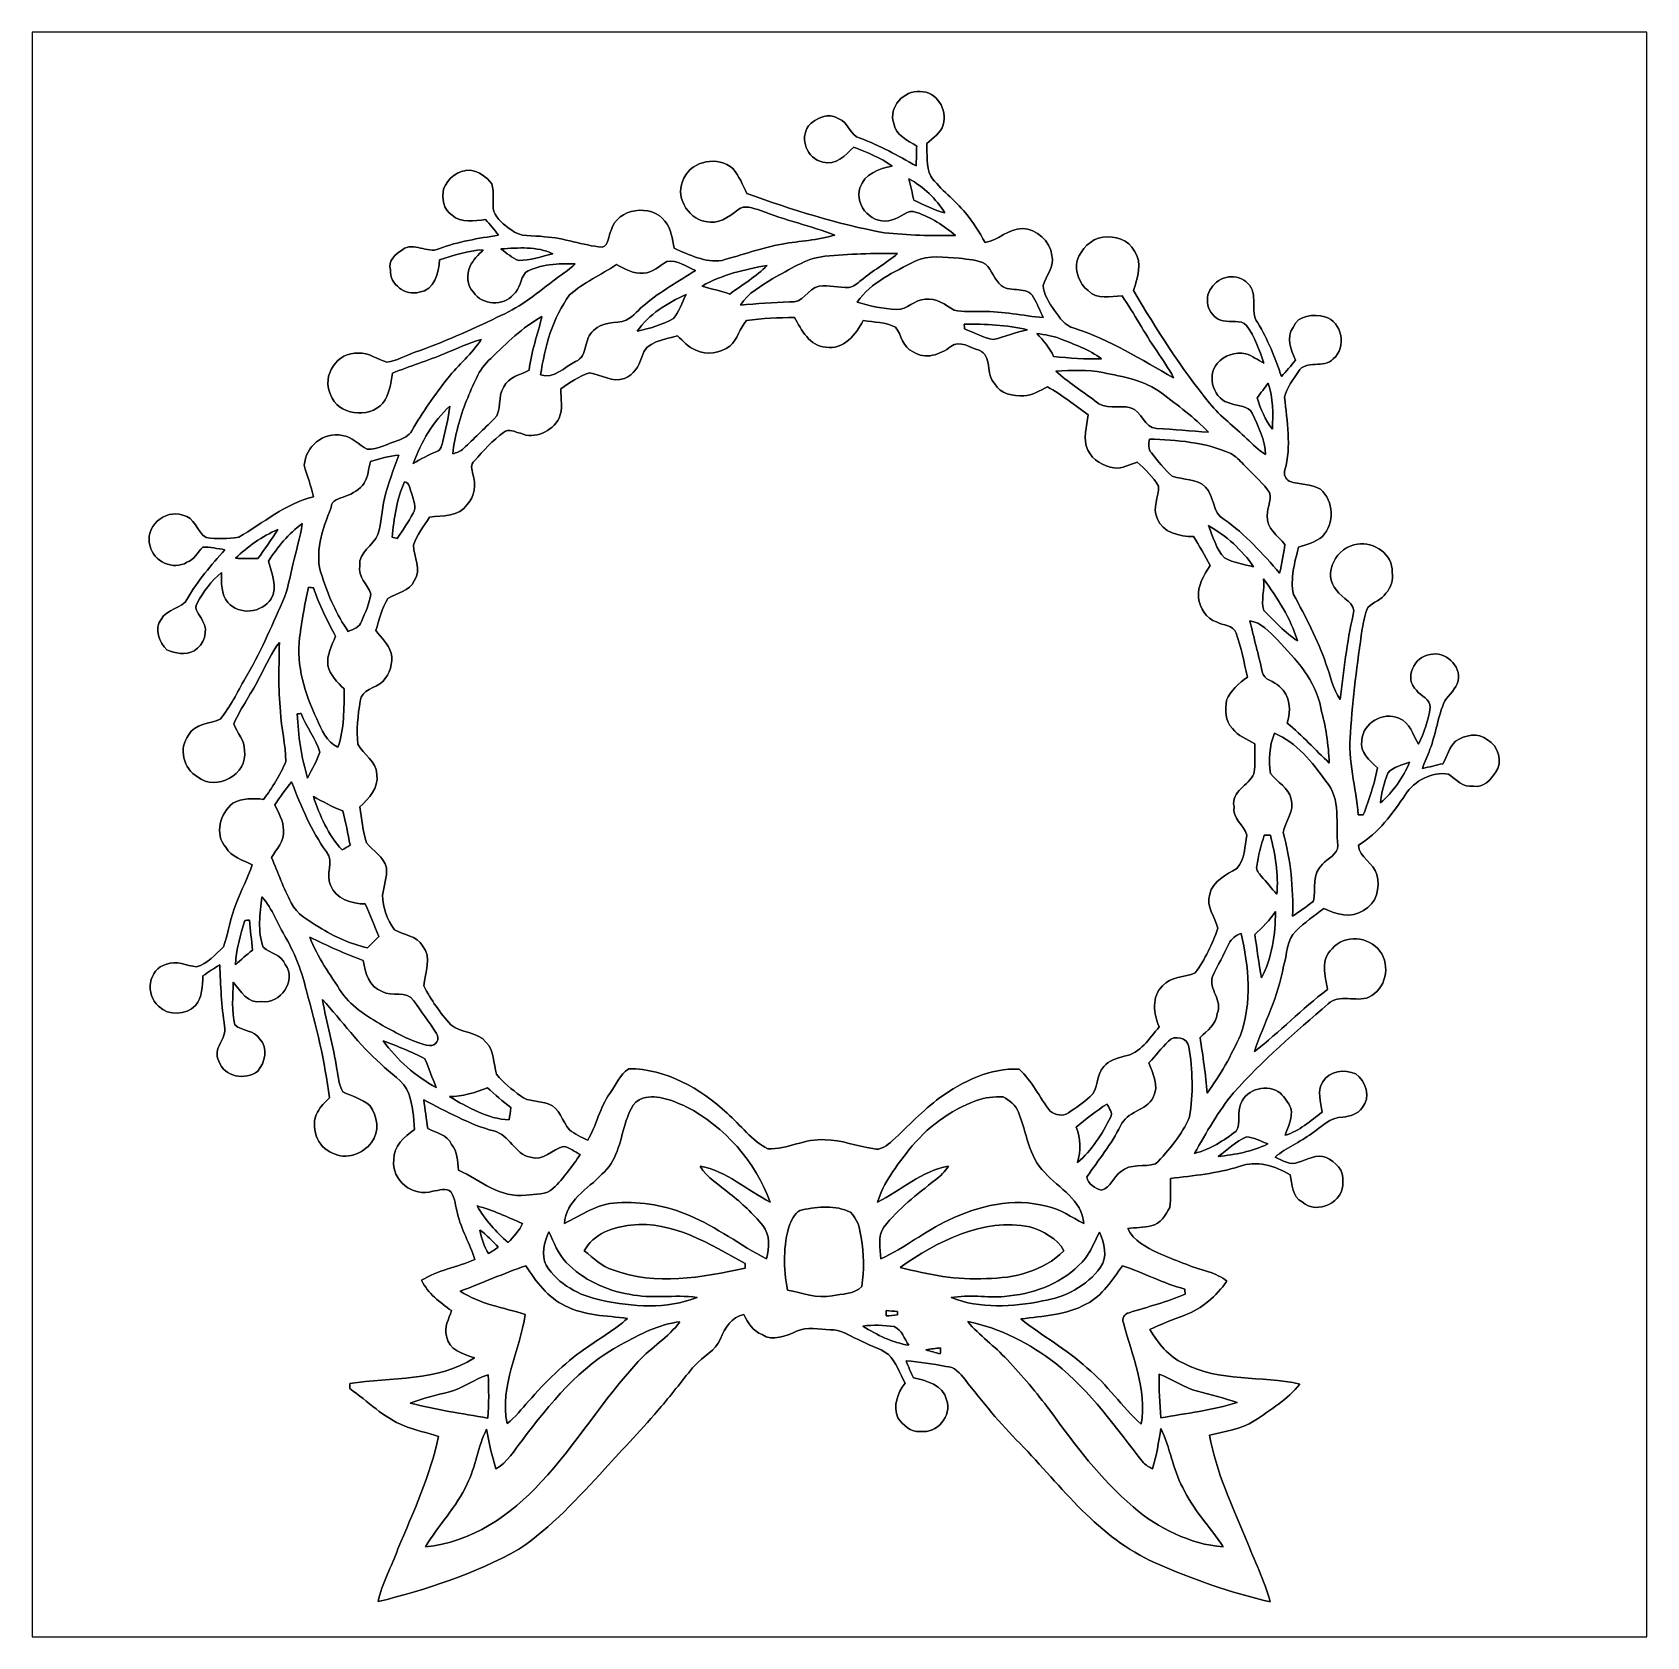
# Model space of a CAD drawing. Header units: centimetres. Extents: x -16.8 to 16.8, y -16.7 to 16.7.
import ezdxf

# ---------------------------------------------------------------- set-up
doc = ezdxf.new("R2010")
doc.units = ezdxf.units.CM
doc.header["$MEASUREMENT"] = 0
doc.layers.add('Layer 1', color=7, linetype='Continuous')

msp = doc.modelspace()

# ---------------------------------------------------------------- linework, layer by layer
at = {"layer": 'Layer 1', "color": 7}
for points, knots in [([(-16.77458, 16.66875), (-16.77458, 16.66875), (16.77458, 16.66875), (16.77458, 16.66875), (16.77458, 16.66875), (16.77458, 16.66875), (16.77458, -16.66875), (16.77458, -16.66875), (16.77458, -16.66875), (16.77458, -16.66875), (-16.77458, -16.66875), (-16.77458, -16.66875), (-16.77458, -16.66875), (-16.77458, -16.66875), (-16.77458, 16.66875), (-16.77458, 16.66875), (-16.77458, 16.66875), (-16.77458, 16.66875), (-16.77458, 16.66875), (-16.77458, 16.66875)], [0, 0, 0, 0, 0.16666667, 0.16666667, 0.16666667, 0.16666667, 0.33333333, 0.33333333, 0.33333333, 0.33333333, 0.5, 0.5, 0.5, 0.5, 0.66666667, 0.66666667, 0.66666667, 0.66666667, 1, 1, 1, 1]), ([(1.12677, 14.77857), (1.1557, 14.52527), (1.4224, 14.42932), (1.60443, 14.30302), (1.60443, 14.30302), (1.60161, 14.20001), (1.59667, 13.99399), (1.59385, 13.89098), (1.59385, 13.89098), (1.21497, 14.1037), (0.83961, 14.32348), (0.42616, 14.46565), (0.42616, 14.46565), (0.21414, 14.52633), (0.18591, 14.7955), (-0.01482, 14.87311), (-0.01482, 14.87311), (-0.22225, 15.01352), (-0.49742, 14.88793), (-0.64699, 14.72424), (-0.64699, 14.72424), (-0.83256, 14.45084), (-0.67592, 14.04338), (-0.34925, 13.97), (-0.34925, 13.97), (-0.07303, 13.89133), (0.11783, 14.11922), (0.29774, 14.28044), (0.29774, 14.28044), (0.57115, 14.16967), (0.85831, 14.07195), (1.09114, 13.88427), (1.09114, 13.88427), (0.82268, 13.84194), (0.51294, 13.722), (0.4251, 13.43695), (0.4251, 13.43695), (0.30127, 13.05242), (0.70697, 12.63156), (1.09432, 12.77479), (1.09432, 12.77479), (1.26965, 12.80619), (1.41111, 13.00797), (1.60091, 12.92754), (1.60091, 12.92754), (1.89794, 12.82277), (2.1717, 12.65308), (2.41018, 12.44776), (2.41018, 12.44776), (1.91664, 12.4333), (1.42134, 12.45658), (0.92992, 12.50209), (0.92992, 12.50209), (-0.04445, 12.67989), (-0.99095, 12.98504), (-1.92264, 13.31701), (-1.92264, 13.31701), (-2.00942, 13.49622), (-2.08739, 13.68213), (-2.21333, 13.83841), (-2.21333, 13.83841), (-2.51954, 14.09841), (-3.05929, 14.01269), (-3.2318, 13.63768), (-3.2318, 13.63768), (-3.43218, 13.28349), (-3.17112, 12.80583), (-2.78236, 12.73634), (-2.78236, 12.73634), (-2.52518, 12.66507), (-2.30364, 12.83123), (-2.11208, 12.97728), (-2.11208, 12.97728), (-1.97908, 13.09687), (-1.78929, 13.01044), (-1.64289, 12.96458), (-1.64289, 12.96458), (-1.13559, 12.76879), (-0.60325, 12.64532), (-0.0949, 12.45623), (-0.0949, 12.45623), (-0.45226, 12.34793), (-0.82726, 12.33099), (-1.19309, 12.26961), (-1.19309, 12.26961), (-1.61819, 12.19235), (-2.02424, 12.04172), (-2.44016, 11.93024), (-2.44016, 11.93024), (-2.79153, 11.87521), (-3.12314, 12.04666), (-3.43676, 12.18036), (-3.43676, 12.18036), (-3.48192, 12.37192), (-3.48615, 12.59029), (-3.62656, 12.74198), (-3.62656, 12.74198), (-3.90772, 13.1131), (-4.62492, 13.02173), (-4.74451, 12.54972), (-4.74451, 12.54972), (-4.80977, 12.44847), (-4.78508, 12.24209), (-4.93113, 12.20258), (-4.93113, 12.20258), (-5.33647, 12.24139), (-5.72311, 12.39591), (-6.13198, 12.42025), (-6.13198, 12.42025), (-6.36693, 12.4587), (-6.63998, 12.39555), (-6.83048, 12.57053), (-6.83048, 12.57053), (-6.97265, 12.66719), (-7.11518, 12.78467), (-7.18467, 12.94624), (-7.18467, 12.94624), (-7.22665, 13.13321), (-7.16456, 13.33535), (-7.22771, 13.51703), (-7.22771, 13.51703), (-7.32966, 13.66591), (-7.49759, 13.77774), (-7.67786, 13.80208), (-7.67786, 13.80208), (-7.92021, 13.81619), (-8.14634, 13.6338), (-8.22643, 13.41261), (-8.22643, 13.41261), (-8.26664, 13.21858), (-8.23489, 12.98152), (-8.0518, 12.86863), (-8.0518, 12.86863), (-7.86306, 12.69788), (-7.58331, 12.74727), (-7.35506, 12.77867), (-7.35506, 12.77867), (-7.26264, 12.67319), (-7.17197, 12.5663), (-7.0866, 12.45482), (-7.0866, 12.45482), (-7.50288, 12.3825), (-7.92692, 12.32464), (-8.32309, 12.17048), (-8.32309, 12.17048), (-8.57356, 12.059), (-8.84555, 12.32817), (-9.08332, 12.15178), (-9.08332, 12.15178), (-9.21949, 12.059), (-9.39659, 11.92283), (-9.33203, 11.73127), (-9.33203, 11.73127), (-9.35743, 11.43212), (-9.011, 11.17882), (-8.7316, 11.27196), (-8.7316, 11.27196), (-8.41516, 11.30618), (-8.32591, 11.67694), (-8.31321, 11.94012), (-8.31321, 11.94012), (-8.02005, 12.04524), (-7.71772, 12.12286), (-7.40657, 12.15178), (-7.40657, 12.15178), (-7.49864, 12.03819), (-7.61824, 11.94294), (-7.6775, 11.80606), (-7.6775, 11.80606), (-7.75088, 11.63461), (-7.74912, 11.40495), (-7.6073, 11.26666), (-7.6073, 11.26666), (-7.43162, 10.99538), (-6.98183, 10.97351), (-6.77369, 11.21869), (-6.77369, 11.21869), (-6.63893, 11.34145), (-6.63081, 11.53936), (-6.52851, 11.68012), (-6.52851, 11.68012), (-6.21559, 11.85227), (-5.83953, 11.86815), (-5.49028, 11.85898), (-5.49028, 11.85898), (-5.63174, 11.71963), (-5.80425, 11.61838), (-5.96053, 11.49703), (-5.96053, 11.49703), (-6.32178, 11.21445), (-6.68655, 10.92376), (-7.11376, 10.74632), (-7.11376, 10.74632), (-7.67151, 10.47715), (-8.23913, 10.22703), (-8.82297, 10.01889), (-8.82297, 10.01889), (-9.01841, 9.95468), (-9.2008, 9.83686), (-9.40823, 9.8171), (-9.40823, 9.8171), (-9.61108, 9.8612), (-9.77971, 10.02665), (-10.00054, 10.0009), (-10.00054, 10.0009), (-10.42741, 10.03512), (-10.77207, 9.53029), (-10.57698, 9.14576), (-10.57698, 9.14576), (-10.43552, 8.70479), (-9.78147, 8.63494), (-9.48972, 8.96126), (-9.48972, 8.96126), (-9.35708, 9.13941), (-9.32392, 9.36942), (-9.29111, 9.58286), (-9.29111, 9.58286), (-8.93374, 9.73667), (-8.55698, 9.84038), (-8.20103, 9.99737), (-8.20103, 9.99737), (-7.94879, 10.09403), (-7.70608, 10.21821), (-7.44326, 10.28559), (-7.44326, 10.28559), (-7.63976, 9.98784), (-7.91669, 9.75677), (-8.14035, 9.4809), (-8.14035, 9.4809), (-8.41375, 9.13483), (-8.66775, 8.77323), (-8.88577, 8.38976), (-8.88577, 8.38976), (-8.94503, 8.27722), (-9.06956, 8.23172), (-9.18034, 8.18691), (-9.18034, 8.18691), (-9.38636, 8.11847), (-9.59203, 7.99782), (-9.81534, 8.0077), (-9.81534, 8.0077), (-9.99102, 8.09554), (-10.12825, 8.26876), (-10.33427, 8.29028), (-10.33427, 8.29028), (-10.72374, 8.38271), (-11.10051, 8.05709), (-11.12238, 7.67292), (-11.12238, 7.67292), (-11.07158, 7.45102), (-10.97174, 7.24288), (-10.93329, 7.01781), (-10.93329, 7.01781), (-11.51537, 6.87246), (-11.97681, 6.47171), (-12.48516, 6.17679), (-12.48516, 6.17679), (-12.71058, 6.14257), (-12.93636, 6.13974), (-13.16284, 6.16797), (-13.16284, 6.16797), (-13.35652, 6.29144), (-13.39744, 6.59941), (-13.64933, 6.6361), (-13.64933, 6.6361), (-14.02362, 6.77016), (-14.45683, 6.37469), (-14.32419, 5.9944), (-14.32419, 5.9944), (-14.26528, 5.67372), (-13.83912, 5.48181), (-13.55972, 5.65538), (-13.55972, 5.65538), (-13.40697, 5.70724), (-13.3417, 5.86634), (-13.23375, 5.97112), (-13.23375, 5.97112), (-13.07853, 5.97641), (-12.92507, 5.94007), (-12.77232, 5.91749), (-12.77232, 5.91749), (-13.05489, 5.59929), (-13.33465, 5.27544), (-13.54737, 4.90467), (-13.54737, 4.90467), (-13.65956, 4.6796), (-13.98834, 4.70041), (-14.09524, 4.46476), (-14.09524, 4.46476), (-14.2554, 4.27426), (-14.12699, 3.98956), (-13.97953, 3.83399), (-13.97953, 3.83399), (-13.80314, 3.75885), (-13.58794, 3.72533), (-13.4112, 3.81564), (-13.4112, 3.81564), (-13.20659, 3.93982), (-13.10323, 4.22698), (-13.23587, 4.44253), (-13.23587, 4.44253), (-13.28773, 4.55754), (-13.43131, 4.67536), (-13.34805, 4.80836), (-13.34805, 4.80836), (-13.21964, 5.04543), (-13.05278, 5.26733), (-12.84605, 5.4416), (-12.84605, 5.4416), (-12.83582, 5.22993), (-12.86475, 4.99463), (-12.70953, 4.82353), (-12.70953, 4.82353), (-12.47704, 4.54484), (-12.00432, 4.60516), (-11.80994, 4.89514), (-11.80994, 4.89514), (-11.66813, 5.1435), (-11.79795, 5.43066), (-11.86709, 5.68043), (-11.86709, 5.68043), (-11.67518, 5.97535), (-11.44976, 6.25016), (-11.16436, 6.45971), (-11.16436, 6.45971), (-11.20563, 6.1722), (-11.29594, 5.89492), (-11.35874, 5.61164), (-11.35874, 5.61164), (-11.42259, 5.35164), (-11.46281, 5.08282), (-11.57323, 4.83694), (-11.57323, 4.83694), (-11.81347, 4.29754), (-12.04771, 3.75356), (-12.34863, 3.24414), (-12.34863, 3.24414), (-12.51656, 2.95875), (-12.65555, 2.65042), (-12.87074, 2.39677), (-12.87074, 2.39677), (-13.08735, 2.2927), (-13.40168, 2.30893), (-13.52797, 2.0634), (-13.52797, 2.0634), (-13.73928, 1.79705), (-13.63663, 1.35678), (-13.33959, 1.19768), (-13.33959, 1.19768), (-12.95894, 0.88477), (-12.28337, 1.24778), (-12.36627, 1.74519), (-12.36627, 1.74519), (-12.35569, 1.96003), (-12.52784, 2.10996), (-12.5857, 2.30293), (-12.5857, 2.30293), (-12.43118, 2.64689), (-12.20435, 2.95346), (-12.0396, 3.29283), (-12.0396, 3.29283), (-11.91648, 3.53095), (-11.8043, 3.7779), (-11.64026, 3.99168), (-11.64026, 3.99168), (-11.6459, 3.51402), (-11.66813, 3.0353), (-11.61733, 2.55905), (-11.61733, 2.55905), (-11.59898, 2.20909), (-11.50832, 1.86619), (-11.50867, 1.51553), (-11.50867, 1.51553), (-11.61803, 1.23155), (-11.78878, 0.97402), (-11.96869, 0.72954), (-11.96869, 0.72954), (-12.18177, 0.75494), (-12.41531, 0.75812), (-12.60687, 0.64876), (-12.60687, 0.64876), (-12.87004, 0.43744), (-12.99492, 0.01235), (-12.75503, -0.26635), (-12.75503, -0.26635), (-12.64356, -0.47554), (-12.39273, -0.52458), (-12.20188, -0.63006), (-12.20188, -0.63006), (-12.2936, -0.90593), (-12.43789, -1.15993), (-12.53913, -1.43193), (-12.53913, -1.43193), (-12.65484, -1.72438), (-12.69859, -2.04011), (-12.80442, -2.33504), (-12.80442, -2.33504), (-12.97023, -2.48673), (-13.13462, -2.69487), (-13.36322, -2.7492), (-13.36322, -2.7492), (-13.57207, -2.73262), (-13.77633, -2.60809), (-13.9887, -2.69628), (-13.9887, -2.69628), (-14.36405, -2.79541), (-14.43355, -3.33269), (-14.14956, -3.56623), (-14.14956, -3.56623), (-13.94037, -3.77966), (-13.58477, -3.75461), (-13.38086, -3.55141), (-13.38086, -3.55141), (-13.23516, -3.37749), (-13.24575, -3.14819), (-13.22776, -2.93723), (-13.22776, -2.93723), (-13.11381, -2.85644), (-13.00021, -2.77495), (-12.87639, -2.71004), (-12.87639, -2.71004), (-12.86545, -3.13514), (-12.84076, -3.56059), (-12.77867, -3.98216), (-12.77867, -3.98216), (-12.7194, -4.24744), (-13.04784, -4.44429), (-12.89473, -4.71064), (-12.89473, -4.71064), (-12.79349, -5.04507), (-12.34334, -5.11387), (-12.08934, -4.91455), (-12.08934, -4.91455), (-11.93588, -4.73745), (-11.86427, -4.43548), (-12.04736, -4.25097), (-12.04736, -4.25097), (-12.15813, -4.05941), (-12.4139, -4.09399), (-12.56383, -3.95781), (-12.56383, -3.95781), (-12.64038, -3.66642), (-12.60158, -3.36232), (-12.60087, -3.06564), (-12.60087, -3.06564), (-12.44106, -3.24944), (-12.30277, -3.52037), (-12.01208, -3.47274), (-12.01208, -3.47274), (-11.6205, -3.52037), (-11.27231, -3.04341), (-11.51784, -2.69804), (-11.51784, -2.69804), (-11.59616, -2.49767), (-11.8304, -2.47015), (-11.97504, -2.3428), (-11.97504, -2.3428), (-12.10239, -2.0126), (-12.03925, -1.64077), (-12.0015, -1.29646), (-12.0015, -1.29646), (-11.78278, -1.54905), (-11.67095, -1.86655), (-11.50303, -2.15053), (-11.50303, -2.15053), (-11.30759, -2.49343), (-11.16401, -2.86561), (-11.07828, -3.2512), (-11.07828, -3.2512), (-10.87402, -3.97969), (-10.69446, -4.71805), (-10.5978, -5.46947), (-10.5978, -5.46947), (-10.68987, -5.56119), (-10.78971, -5.65079), (-10.84615, -5.77039), (-10.84615, -5.77039), (-11.01337, -6.06743), (-10.85356, -6.50275), (-10.53359, -6.62058), (-10.53359, -6.62058), (-10.2616, -6.7691), (-9.9, -6.63469), (-9.7222, -6.39904), (-9.7222, -6.39904), (-9.55534, -6.17361), (-9.59626, -5.848), (-9.75995, -5.6321), (-9.75995, -5.6321), (-9.92046, -5.4864), (-10.13672, -5.44266), (-10.32122, -5.34529), (-10.32122, -5.34529), (-10.40836, -5.20876), (-10.41153, -5.0359), (-10.44716, -4.88033), (-10.44716, -4.88033), (-10.51278, -4.38891), (-10.66412, -3.91442), (-10.7442, -3.42618), (-10.7442, -3.42618), (-10.34274, -3.87562), (-9.98396, -4.36668), (-9.53029, -4.76779), (-9.53029, -4.76779), (-9.33379, -4.96993), (-9.05298, -5.10646), (-8.94962, -5.38515), (-8.94962, -5.38515), (-8.86389, -5.62398), (-8.85084, -5.88081), (-8.83497, -6.13198), (-8.83497, -6.13198), (-9.03852, -6.27697), (-9.27735, -6.47594), (-9.26042, -6.75428), (-9.26042, -6.75428), (-9.32286, -7.18432), (-8.85261, -7.54521), (-8.45185, -7.41221), (-8.45185, -7.41221), (-8.33579, -7.40516), (-8.16539, -7.31838), (-8.0712, -7.43409), (-8.0712, -7.43409), (-7.98689, -7.56426), (-7.98336, -7.72619), (-7.93891, -7.87224), (-7.93891, -7.87224), (-7.86412, -8.20808), (-7.67927, -8.50336), (-7.57943, -8.83073), (-7.57943, -8.83073), (-7.94138, -8.99266), (-8.34778, -9.04734), (-8.68433, -9.26359), (-8.68433, -9.26359), (-8.55451, -9.53805), (-8.30192, -9.71621), (-8.06521, -9.89259), (-8.06521, -9.89259), (-8.11601, -10.06616), (-8.22678, -10.24008), (-8.16716, -10.42564), (-8.16716, -10.42564), (-8.13259, -10.71245), (-7.81191, -10.79359), (-7.5879, -10.8772), (-7.5879, -10.8772), (-8.35801, -11.37144), (-9.31051, -11.27725), (-10.17799, -11.40813), (-10.17799, -11.40813), (-10.17693, -11.43494), (-10.17517, -11.48821), (-10.17411, -11.51467), (-10.17411, -11.51467), (-9.80193, -11.77678), (-9.47561, -12.11474), (-9.04663, -12.2869), (-9.04663, -12.2869), (-8.81239, -12.37403), (-8.56897, -12.43401), (-8.32979, -12.50597), (-8.32979, -12.50597), (-8.50371, -13.32054), (-8.85366, -14.07936), (-9.17751, -14.84171), (-9.17751, -14.84171), (-9.30451, -15.21213), (-9.50948, -15.55432), (-9.58921, -15.94062), (-9.58921, -15.94062), (-8.57956, -15.69191), (-7.57626, -15.36136), (-6.66538, -14.8523), (-6.66538, -14.8523), (-5.98664, -14.39404), (-5.4289, -13.78479), (-4.87856, -13.18366), (-4.87856, -13.18366), (-4.4898, -12.74939), (-4.07705, -12.33629), (-3.70452, -11.88755), (-3.70452, -11.88755), (-3.46463, -11.60851), (-3.24732, -11.31111), (-3.00673, -11.03277), (-3.00673, -11.03277), (-2.83528, -10.84086), (-2.57387, -10.72832), (-2.47333, -10.47962), (-2.47333, -10.47962), (-2.37737, -10.25948), (-2.24896, -10.02101), (-1.98826, -9.9762), (-1.98826, -9.9762), (-1.90324, -10.14624), (-1.79599, -10.32334), (-1.60726, -10.39248), (-1.60726, -10.39248), (-1.38289, -10.535), (-1.11372, -10.4207), (-0.89641, -10.32334), (-0.89641, -10.32334), (-0.67874, -10.20904), (-0.42474, -10.28912), (-0.19403, -10.28912), (-0.19403, -10.28912), (0.01658, -10.28171), (0.19297, -10.40342), (0.37536, -10.48914), (0.37536, -10.48914), (0.58526, -10.60097), (0.81986, -10.66412), (1.01565, -10.80276), (1.01565, -10.80276), (1.17616, -10.9728), (1.26012, -11.19717), (1.36243, -11.40354), (1.36243, -11.40354), (1.19839, -11.60568), (1.11196, -11.87027), (1.21179, -12.12427), (1.21179, -12.12427), (1.32221, -12.26891), (1.47496, -12.43118), (1.67675, -12.40261), (1.67675, -12.40261), (2.02494, -12.45447), (2.3428, -12.08052), (2.22497, -11.74432), (2.22497, -11.74432), (2.16147, -11.44058), (1.7967, -11.3411), (1.53494, -11.29312), (1.53494, -11.29312), (1.48272, -11.17424), (1.42804, -11.05711), (1.38536, -10.93505), (1.38536, -10.93505), (1.66088, -10.96151), (1.93569, -10.99608), (2.20662, -11.05359), (2.20662, -11.05359), (2.39219, -11.05006), (2.50225, -11.20105), (2.60809, -11.32593), (2.60809, -11.32593), (2.96862, -11.78489), (3.33622, -12.24068), (3.75109, -12.65308), (3.75109, -12.65308), (4.61398, -13.55125), (5.38551, -14.61876), (6.5599, -15.1324), (6.5599, -15.1324), (7.33072, -15.47072), (8.12835, -15.76246), (8.95138, -15.94167), (8.95138, -15.94167), (8.8265, -15.49647), (8.62083, -15.0816), (8.45432, -14.65192), (8.45432, -14.65192), (8.15869, -13.94531), (7.82285, -13.24222), (7.69126, -12.48163), (7.69126, -12.48163), (8.00735, -12.40472), (8.34178, -12.3638), (8.61977, -12.18036), (8.61977, -12.18036), (8.95844, -11.95952), (9.31157, -11.73586), (9.5691, -11.41906), (9.5691, -11.41906), (8.76794, -11.23774), (7.89481, -11.38308), (7.14587, -10.98762), (7.14587, -10.98762), (6.83436, -10.85039), (6.62658, -10.56852), (6.45231, -10.28806), (6.45231, -10.28806), (6.68373, -10.16706), (6.93138, -10.08309), (7.17479, -9.99102), (7.17479, -9.99102), (7.53181, -9.84885), (7.83202, -9.59379), (8.0518, -9.28088), (8.0518, -9.28088), (7.9375, -9.19374), (7.80874, -9.12812), (7.67115, -9.08826), (7.67115, -9.08826), (7.3092, -8.98454), (6.96207, -8.83814), (6.61599, -8.69209), (6.61599, -8.69209), (6.37152, -8.57885), (6.11329, -8.43844), (5.9884, -8.18832), (5.9884, -8.18832), (6.15139, -8.16998), (6.31613, -8.16363), (6.47806, -8.13364), (6.47806, -8.13364), (6.66891, -8.09343), (6.78427, -7.90857), (6.86294, -7.747), (6.86294, -7.747), (6.89469, -7.54909), (6.87246, -7.3473), (6.87917, -7.14798), (6.87917, -7.14798), (7.35859, -7.08378), (7.84507, -7.04885), (8.30862, -6.89822), (8.30862, -6.89822), (8.66352, -6.75993), (9.0484, -6.88587), (9.36343, -7.06861), (9.36343, -7.06861), (9.41317, -7.26969), (9.39835, -7.52828), (9.61425, -7.63552), (9.61425, -7.63552), (9.92822, -7.91563), (10.49796, -7.63588), (10.45916, -7.21431), (10.45916, -7.21431), (10.49408, -6.98006), (10.30676, -6.79944), (10.11343, -6.71124), (10.11343, -6.71124), (9.92011, -6.63787), (9.7215, -6.74723), (9.54087, -6.81073), (9.54087, -6.81073), (9.36484, -6.88799), (9.20432, -6.77122), (9.05192, -6.70207), (9.05192, -6.70207), (9.2837, -6.50699), (9.57227, -6.39621), (9.81287, -6.21277), (9.81287, -6.21277), (10.01783, -6.08295), (10.19563, -5.87199), (10.4581, -5.87057), (10.4581, -5.87057), (10.61226, -5.86317), (10.77277, -5.80743), (10.86344, -5.67619), (10.86344, -5.67619), (11.04759, -5.46806), (10.93717, -5.11916), (10.72938, -4.97205), (10.72938, -4.97205), (10.50008, -4.87609), (10.17305, -4.9022), (10.04217, -5.13962), (10.04217, -5.13962), (9.91059, -5.32765), (10.01113, -5.56436), (10.02806, -5.77074), (10.02806, -5.77074), (9.78641, -5.94854), (9.55534, -6.16126), (9.26289, -6.25087), (9.26289, -6.25087), (9.31651, -6.06637), (9.43046, -5.88539), (9.37719, -5.68643), (9.37719, -5.68643), (9.33521, -5.56577), (9.2456, -5.46523), (9.1627, -5.37281), (9.1627, -5.37281), (8.90305, -5.17878), (8.45891, -5.27156), (8.34178, -5.58976), (8.34178, -5.58976), (8.25359, -5.76897), (8.34849, -5.99087), (8.24371, -6.16162), (8.24371, -6.16162), (7.98583, -6.36517), (7.69479, -6.53979), (7.37623, -6.62799), (7.37623, -6.62799), (7.62212, -6.19301), (7.87118, -5.75381), (8.18938, -5.36646), (8.18938, -5.36646), (8.79087, -4.69688), (9.47067, -4.10316), (10.15506, -3.52037), (10.15506, -3.52037), (10.38119, -3.29988), (10.7315, -3.4925), (11.00032, -3.37961), (11.00032, -3.37961), (11.35345, -3.21733), (11.45681, -2.72662), (11.22892, -2.42358), (11.22892, -2.42358), (11.00984, -2.11173), (10.48456, -2.07222), (10.23867, -2.37243), (10.23867, -2.37243), (9.98537, -2.58833), (10.09826, -2.93829), (10.13954, -3.22263), (10.13954, -3.22263), (9.6079, -3.62056), (9.1507, -4.10704), (8.62154, -4.50709), (8.62154, -4.50709), (8.82474, -3.91619), (9.12319, -3.35633), (9.2269, -2.73438), (9.2269, -2.73438), (9.30804, -2.4959), (9.28229, -2.18828), (9.48372, -2.00519), (9.48372, -2.00519), (9.6647, -1.83303), (9.86649, -1.68381), (10.06722, -1.53564), (10.06722, -1.53564), (10.31522, -1.6577), (10.64048, -1.7526), (10.88849, -1.57692), (10.88849, -1.57692), (11.15907, -1.44815), (11.2395, -1.09961), (11.16577, -0.83114), (11.16577, -0.83114), (11.1065, -0.58349), (10.80347, -0.48754), (10.78195, -0.21943), (10.78195, -0.21943), (11.20704, 0.02364), (11.48821, 0.43921), (11.76267, 0.83185), (11.76267, 0.83185), (11.94541, 1.12113), (12.31336, 1.30563), (12.65414, 1.25695), (12.65414, 1.25695), (12.81395, 1.14688), (12.95435, 0.96873), (13.17625, 1.00542), (13.17625, 1.00542), (13.38439, 0.96555), (13.53009, 1.13877), (13.63486, 1.28729), (13.63486, 1.28729), (13.78797, 1.50142), (13.6973, 1.84785), (13.46271, 1.96391), (13.46271, 1.96391), (13.27609, 2.13219), (12.99422, 2.06199), (12.80301, 1.94134), (12.80301, 1.94134), (12.6679, 1.81751), (12.62662, 1.62525), (12.53807, 1.47073), (12.53807, 1.47073), (12.39661, 1.43827), (12.25656, 1.403), (12.11509, 1.37195), (12.11509, 1.37195), (12.15743, 1.50813), (12.21881, 1.63689), (12.26996, 1.76989), (12.26996, 1.76989), (12.39732, 2.09762), (12.43118, 2.45428), (12.57829, 2.77495), (12.57829, 2.77495), (12.67284, 2.91324), (12.81218, 3.02719), (12.85946, 3.1937), (12.85946, 3.1937), (12.92049, 3.51155), (12.58499, 3.81811), (12.2742, 3.73944), (12.2742, 3.73944), (11.94506, 3.70734), (11.71892, 3.23391), (11.99127, 2.99685), (11.99127, 2.99685), (12.07276, 2.87267), (12.28443, 2.81481), (12.27596, 2.64125), (12.27596, 2.64125), (12.23998, 2.37525), (12.15214, 2.11631), (12.03184, 1.87678), (12.03184, 1.87678), (11.91225, 2.06692), (11.85545, 2.32904), (11.62579, 2.41794), (11.62579, 2.41794), (11.29912, 2.56152), (10.87649, 2.31387), (10.8525, 1.95792), (10.8525, 1.95792), (10.81193, 1.70392), (11.01866, 1.5367), (11.18306, 1.38642), (11.18306, 1.38642), (11.11356, 1.05128), (11.00737, 0.72496), (10.88531, 0.40569), (10.88531, 0.40569), (10.85921, 0.40605), (10.80735, 0.4064), (10.78124, 0.40675), (10.78124, 0.40675), (10.73362, 0.97684), (10.5597, 1.53811), (10.6172, 2.11384), (10.6172, 2.11384), (10.66447, 2.83669), (10.75725, 3.55565), (10.86309, 4.27214), (10.86309, 4.27214), (10.89413, 4.42207), (10.9093, 4.58153), (10.98268, 4.71805), (10.98268, 4.71805), (11.09804, 4.82776), (11.26243, 4.87856), (11.35521, 5.01403), (11.35521, 5.01403), (11.46492, 5.12939), (11.5129, 5.29167), (11.48362, 5.44971), (11.48362, 5.44971), (11.50691, 5.81766), (11.10615, 6.09282), (10.76325, 6.03074), (10.76325, 6.03074), (10.33921, 5.99969), (10.01748, 5.41091), (10.33004, 5.074), (10.33004, 5.074), (10.43446, 4.90961), (10.74808, 4.80907), (10.6747, 4.56953), (10.6747, 4.56953), (10.541, 3.98921), (10.48067, 3.3969), (10.40271, 2.80741), (10.40271, 2.80741), (10.24537, 3.02613), (10.20621, 3.30094), (10.10849, 3.54683), (10.10849, 3.54683), (9.93987, 4.05201), (9.68587, 4.52191), (9.43469, 4.98898), (9.43469, 4.98898), (9.35919, 5.31636), (9.46432, 5.65326), (9.53594, 5.97182), (9.53594, 5.97182), (9.71127, 6.02227), (9.89154, 6.07201), (10.03371, 6.19407), (10.03371, 6.19407), (10.29406, 6.45654), (10.27324, 6.93244), (9.99737, 7.17585), (9.99737, 7.17585), (9.79911, 7.29156), (9.5564, 7.26228), (9.34579, 7.34025), (9.34579, 7.34025), (9.265, 7.3854), (9.22549, 7.487), (9.25759, 7.57449), (9.25759, 7.57449), (9.39553, 8.06803), (9.29464, 8.58485), (9.25089, 9.08403), (9.25089, 9.08403), (9.29076, 9.28511), (9.42975, 9.44986), (9.53523, 9.61954), (9.53523, 9.61954), (9.69151, 9.87037), (10.07075, 9.67281), (10.26054, 9.88307), (10.26054, 9.88307), (10.5537, 10.12049), (10.44152, 10.65424), (10.08627, 10.75902), (10.08627, 10.75902), (9.85132, 10.80946), (9.52888, 10.80276), (9.42834, 10.53641), (9.42834, 10.53641), (9.26994, 10.33004), (9.38706, 10.06475), (9.47949, 9.85696), (9.47949, 9.85696), (9.38036, 9.74266), (9.28546, 9.62519), (9.18245, 9.51512), (9.18245, 9.51512), (9.05545, 9.90318), (8.89917, 10.28206), (8.69103, 10.63378), (8.69103, 10.63378), (8.50759, 10.87049), (8.72067, 11.23597), (8.48501, 11.44799), (8.48501, 11.44799), (8.27934, 11.67589), (7.88141, 11.6145), (7.72866, 11.35556), (7.72866, 11.35556), (7.5438, 11.12661), (7.67927, 10.72727), (7.97278, 10.67506), (7.97278, 10.67506), (8.12553, 10.63096), (8.33861, 10.71174), (8.45855, 10.57663), (8.45855, 10.57663), (8.62859, 10.34344), (8.72702, 10.06722), (8.81697, 9.79558), (8.81697, 9.79558), (8.69174, 9.86014), (8.57673, 9.94586), (8.44197, 9.98926), (8.44197, 9.98926), (8.22713, 10.03406), (7.99042, 9.95786), (7.85072, 9.78747), (7.85072, 9.78747), (7.61577, 9.52112), (7.78157, 9.02194), (8.134, 8.95597), (8.134, 8.95597), (8.27934, 8.88647), (8.50018, 8.92563), (8.57215, 8.75206), (8.57215, 8.75206), (8.70162, 8.48148), (8.84343, 8.19891), (8.85402, 7.8927), (8.85402, 7.8927), (8.70973, 7.98266), (8.59155, 8.10577), (8.46808, 8.22078), (8.46808, 8.22078), (8.20949, 8.46737), (7.91845, 8.6808), (7.69161, 8.95985), (7.69161, 8.95985), (7.09859, 9.69433), (6.58177, 10.48808), (6.11293, 11.30688), (6.11293, 11.30688), (6.19689, 11.56406), (6.30026, 11.87838), (6.12846, 12.12391), (6.12846, 12.12391), (6.01416, 12.35851), (5.71712, 12.44388), (5.47441, 12.41037), (5.47441, 12.41037), (5.21829, 12.37615), (5.02532, 12.15919), (4.93642, 11.92847), (4.93642, 11.92847), (4.89197, 11.7027), (4.97664, 11.44235), (5.16678, 11.30476), (5.16678, 11.30476), (5.34882, 11.10227), (5.63386, 11.19258), (5.87163, 11.19117), (5.87163, 11.19117), (6.12704, 10.8204), (6.33624, 10.42), (6.59201, 10.04923), (6.59201, 10.04923), (6.71689, 9.86825), (6.83966, 9.68516), (6.94267, 9.49043), (6.94267, 9.49043), (6.27098, 9.86331), (5.61552, 10.28312), (4.87751, 10.51877), (4.87751, 10.51877), (4.68877, 10.56958), (4.57412, 10.73714), (4.46617, 10.88778), (4.46617, 10.88778), (4.36386, 11.04688), (4.24109, 11.2141), (4.23016, 11.40989), (4.23016, 11.40989), (4.28978, 11.61838), (4.48239, 11.79759), (4.41431, 12.0336), (4.41431, 12.0336), (4.37832, 12.33276), (4.10069, 12.58429), (3.79977, 12.59064), (3.79977, 12.59064), (3.50908, 12.58887), (3.30376, 12.35251), (3.02754, 12.29819), (3.02754, 12.29819), (2.90689, 12.51514), (2.7746, 12.72611), (2.61655, 12.91837), (2.61655, 12.91837), (2.39713, 13.19071), (2.09832, 13.39074), (1.89724, 13.67825), (1.89724, 13.67825), (1.79634, 13.88957), (1.8228, 14.13192), (1.81716, 14.3577), (1.81716, 14.3577), (1.93851, 14.47659), (2.10926, 14.57184), (2.1523, 14.74893), (2.1523, 14.74893), (2.25425, 15.05867), (2.01612, 15.44532), (1.67781, 15.43614), (1.67781, 15.43614), (1.33879, 15.46719), (1.01459, 15.11476), (1.12677, 14.77857)], [0, 0, 0, 0, 0.00347222, 0.00347222, 0.00347222, 0.00347222, 0.00694444, 0.00694444, 0.00694444, 0.00694444, 0.01041667, 0.01041667, 0.01041667, 0.01041667, 0.01388889, 0.01388889, 0.01388889, 0.01388889, 0.01736111, 0.01736111, 0.01736111, 0.01736111, 0.02083333, 0.02083333, 0.02083333, 0.02083333, 0.02430556, 0.02430556, 0.02430556, 0.02430556, 0.02777778, 0.02777778, 0.02777778, 0.02777778, 0.03125, 0.03125, 0.03125, 0.03125, 0.03472222, 0.03472222, 0.03472222, 0.03472222, 0.03819444, 0.03819444, 0.03819444, 0.03819444, 0.04166667, 0.04166667, 0.04166667, 0.04166667, 0.04513889, 0.04513889, 0.04513889, 0.04513889, 0.04861111, 0.04861111, 0.04861111, 0.04861111, 0.05208333, 0.05208333, 0.05208333, 0.05208333, 0.05555556, 0.05555556, 0.05555556, 0.05555556, 0.05902778, 0.05902778, 0.05902778, 0.05902778, 0.0625, 0.0625, 0.0625, 0.0625, 0.06597222, 0.06597222, 0.06597222, 0.06597222, 0.06944444, 0.06944444, 0.06944444, 0.06944444, 0.07291667, 0.07291667, 0.07291667, 0.07291667, 0.07638889, 0.07638889, 0.07638889, 0.07638889, 0.07986111, 0.07986111, 0.07986111, 0.07986111, 0.08333333, 0.08333333, 0.08333333, 0.08333333, 0.08680556, 0.08680556, 0.08680556, 0.08680556, 0.09027778, 0.09027778, 0.09027778, 0.09027778, 0.09375, 0.09375, 0.09375, 0.09375, 0.09722222, 0.09722222, 0.09722222, 0.09722222, 0.10069444, 0.10069444, 0.10069444, 0.10069444, 0.10416667, 0.10416667, 0.10416667, 0.10416667, 0.10763889, 0.10763889, 0.10763889, 0.10763889, 0.11111111, 0.11111111, 0.11111111, 0.11111111, 0.11458333, 0.11458333, 0.11458333, 0.11458333, 0.11805556, 0.11805556, 0.11805556, 0.11805556, 0.12152778, 0.12152778, 0.12152778, 0.12152778, 0.125, 0.125, 0.125, 0.125, 0.12847222, 0.12847222, 0.12847222, 0.12847222, 0.13194444, 0.13194444, 0.13194444, 0.13194444, 0.13541667, 0.13541667, 0.13541667, 0.13541667, 0.13888889, 0.13888889, 0.13888889, 0.13888889, 0.14236111, 0.14236111, 0.14236111, 0.14236111, 0.14583333, 0.14583333, 0.14583333, 0.14583333, 0.14930556, 0.14930556, 0.14930556, 0.14930556, 0.15277778, 0.15277778, 0.15277778, 0.15277778, 0.15625, 0.15625, 0.15625, 0.15625, 0.15972222, 0.15972222, 0.15972222, 0.15972222, 0.16319444, 0.16319444, 0.16319444, 0.16319444, 0.16666667, 0.16666667, 0.16666667, 0.16666667, 0.17013889, 0.17013889, 0.17013889, 0.17013889, 0.17361111, 0.17361111, 0.17361111, 0.17361111, 0.17708333, 0.17708333, 0.17708333, 0.17708333, 0.18055556, 0.18055556, 0.18055556, 0.18055556, 0.18402778, 0.18402778, 0.18402778, 0.18402778, 0.1875, 0.1875, 0.1875, 0.1875, 0.19097222, 0.19097222, 0.19097222, 0.19097222, 0.19444444, 0.19444444, 0.19444444, 0.19444444, 0.19791667, 0.19791667, 0.19791667, 0.19791667, 0.20138889, 0.20138889, 0.20138889, 0.20138889, 0.20486111, 0.20486111, 0.20486111, 0.20486111, 0.20833333, 0.20833333, 0.20833333, 0.20833333, 0.21180556, 0.21180556, 0.21180556, 0.21180556, 0.21527778, 0.21527778, 0.21527778, 0.21527778, 0.21875, 0.21875, 0.21875, 0.21875, 0.22222222, 0.22222222, 0.22222222, 0.22222222, 0.22569444, 0.22569444, 0.22569444, 0.22569444, 0.22916667, 0.22916667, 0.22916667, 0.22916667, 0.23263889, 0.23263889, 0.23263889, 0.23263889, 0.23611111, 0.23611111, 0.23611111, 0.23611111, 0.23958333, 0.23958333, 0.23958333, 0.23958333, 0.24305556, 0.24305556, 0.24305556, 0.24305556, 0.24652778, 0.24652778, 0.24652778, 0.24652778, 0.25, 0.25, 0.25, 0.25, 0.25347222, 0.25347222, 0.25347222, 0.25347222, 0.25694444, 0.25694444, 0.25694444, 0.25694444, 0.26041667, 0.26041667, 0.26041667, 0.26041667, 0.26388889, 0.26388889, 0.26388889, 0.26388889, 0.26736111, 0.26736111, 0.26736111, 0.26736111, 0.27083333, 0.27083333, 0.27083333, 0.27083333, 0.27430556, 0.27430556, 0.27430556, 0.27430556, 0.27777778, 0.27777778, 0.27777778, 0.27777778, 0.28125, 0.28125, 0.28125, 0.28125, 0.28472222, 0.28472222, 0.28472222, 0.28472222, 0.28819444, 0.28819444, 0.28819444, 0.28819444, 0.29166667, 0.29166667, 0.29166667, 0.29166667, 0.29513889, 0.29513889, 0.29513889, 0.29513889, 0.29861111, 0.29861111, 0.29861111, 0.29861111, 0.30208333, 0.30208333, 0.30208333, 0.30208333, 0.30555556, 0.30555556, 0.30555556, 0.30555556, 0.30902778, 0.30902778, 0.30902778, 0.30902778, 0.3125, 0.3125, 0.3125, 0.3125, 0.31597222, 0.31597222, 0.31597222, 0.31597222, 0.31944444, 0.31944444, 0.31944444, 0.31944444, 0.32291667, 0.32291667, 0.32291667, 0.32291667, 0.32638889, 0.32638889, 0.32638889, 0.32638889, 0.32986111, 0.32986111, 0.32986111, 0.32986111, 0.33333333, 0.33333333, 0.33333333, 0.33333333, 0.33680556, 0.33680556, 0.33680556, 0.33680556, 0.34027778, 0.34027778, 0.34027778, 0.34027778, 0.34375, 0.34375, 0.34375, 0.34375, 0.34722222, 0.34722222, 0.34722222, 0.34722222, 0.35069444, 0.35069444, 0.35069444, 0.35069444, 0.35416667, 0.35416667, 0.35416667, 0.35416667, 0.35763889, 0.35763889, 0.35763889, 0.35763889, 0.36111111, 0.36111111, 0.36111111, 0.36111111, 0.36458333, 0.36458333, 0.36458333, 0.36458333, 0.36805556, 0.36805556, 0.36805556, 0.36805556, 0.37152778, 0.37152778, 0.37152778, 0.37152778, 0.375, 0.375, 0.375, 0.375, 0.37847222, 0.37847222, 0.37847222, 0.37847222, 0.38194444, 0.38194444, 0.38194444, 0.38194444, 0.38541667, 0.38541667, 0.38541667, 0.38541667, 0.38888889, 0.38888889, 0.38888889, 0.38888889, 0.39236111, 0.39236111, 0.39236111, 0.39236111, 0.39583333, 0.39583333, 0.39583333, 0.39583333, 0.39930556, 0.39930556, 0.39930556, 0.39930556, 0.40277778, 0.40277778, 0.40277778, 0.40277778, 0.40625, 0.40625, 0.40625, 0.40625, 0.40972222, 0.40972222, 0.40972222, 0.40972222, 0.41319444, 0.41319444, 0.41319444, 0.41319444, 0.41666667, 0.41666667, 0.41666667, 0.41666667, 0.42013889, 0.42013889, 0.42013889, 0.42013889, 0.42361111, 0.42361111, 0.42361111, 0.42361111, 0.42708333, 0.42708333, 0.42708333, 0.42708333, 0.43055556, 0.43055556, 0.43055556, 0.43055556, 0.43402778, 0.43402778, 0.43402778, 0.43402778, 0.4375, 0.4375, 0.4375, 0.4375, 0.44097222, 0.44097222, 0.44097222, 0.44097222, 0.44444444, 0.44444444, 0.44444444, 0.44444444, 0.44791667, 0.44791667, 0.44791667, 0.44791667, 0.45138889, 0.45138889, 0.45138889, 0.45138889, 0.45486111, 0.45486111, 0.45486111, 0.45486111, 0.45833333, 0.45833333, 0.45833333, 0.45833333, 0.46180556, 0.46180556, 0.46180556, 0.46180556, 0.46527778, 0.46527778, 0.46527778, 0.46527778, 0.46875, 0.46875, 0.46875, 0.46875, 0.47222222, 0.47222222, 0.47222222, 0.47222222, 0.47569444, 0.47569444, 0.47569444, 0.47569444, 0.47916667, 0.47916667, 0.47916667, 0.47916667, 0.48263889, 0.48263889, 0.48263889, 0.48263889, 0.48611111, 0.48611111, 0.48611111, 0.48611111, 0.48958333, 0.48958333, 0.48958333, 0.48958333, 0.49305556, 0.49305556, 0.49305556, 0.49305556, 0.49652778, 0.49652778, 0.49652778, 0.49652778, 0.5, 0.5, 0.5, 0.5, 0.50347222, 0.50347222, 0.50347222, 0.50347222, 0.50694444, 0.50694444, 0.50694444, 0.50694444, 0.51041667, 0.51041667, 0.51041667, 0.51041667, 0.51388889, 0.51388889, 0.51388889, 0.51388889, 0.51736111, 0.51736111, 0.51736111, 0.51736111, 0.52083333, 0.52083333, 0.52083333, 0.52083333, 0.52430556, 0.52430556, 0.52430556, 0.52430556, 0.52777778, 0.52777778, 0.52777778, 0.52777778, 0.53125, 0.53125, 0.53125, 0.53125, 0.53472222, 0.53472222, 0.53472222, 0.53472222, 0.53819444, 0.53819444, 0.53819444, 0.53819444, 0.54166667, 0.54166667, 0.54166667, 0.54166667, 0.54513889, 0.54513889, 0.54513889, 0.54513889, 0.54861111, 0.54861111, 0.54861111, 0.54861111, 0.55208333, 0.55208333, 0.55208333, 0.55208333, 0.55555556, 0.55555556, 0.55555556, 0.55555556, 0.55902778, 0.55902778, 0.55902778, 0.55902778, 0.5625, 0.5625, 0.5625, 0.5625, 0.56597222, 0.56597222, 0.56597222, 0.56597222, 0.56944444, 0.56944444, 0.56944444, 0.56944444, 0.57291667, 0.57291667, 0.57291667, 0.57291667, 0.57638889, 0.57638889, 0.57638889, 0.57638889, 0.57986111, 0.57986111, 0.57986111, 0.57986111, 0.58333333, 0.58333333, 0.58333333, 0.58333333, 0.58680556, 0.58680556, 0.58680556, 0.58680556, 0.59027778, 0.59027778, 0.59027778, 0.59027778, 0.59375, 0.59375, 0.59375, 0.59375, 0.59722222, 0.59722222, 0.59722222, 0.59722222, 0.60069444, 0.60069444, 0.60069444, 0.60069444, 0.60416667, 0.60416667, 0.60416667, 0.60416667, 0.60763889, 0.60763889, 0.60763889, 0.60763889, 0.61111111, 0.61111111, 0.61111111, 0.61111111, 0.61458333, 0.61458333, 0.61458333, 0.61458333, 0.61805556, 0.61805556, 0.61805556, 0.61805556, 0.62152778, 0.62152778, 0.62152778, 0.62152778, 0.625, 0.625, 0.625, 0.625, 0.62847222, 0.62847222, 0.62847222, 0.62847222, 0.63194444, 0.63194444, 0.63194444, 0.63194444, 0.63541667, 0.63541667, 0.63541667, 0.63541667, 0.63888889, 0.63888889, 0.63888889, 0.63888889, 0.64236111, 0.64236111, 0.64236111, 0.64236111, 0.64583333, 0.64583333, 0.64583333, 0.64583333, 0.64930556, 0.64930556, 0.64930556, 0.64930556, 0.65277778, 0.65277778, 0.65277778, 0.65277778, 0.65625, 0.65625, 0.65625, 0.65625, 0.65972222, 0.65972222, 0.65972222, 0.65972222, 0.66319444, 0.66319444, 0.66319444, 0.66319444, 0.66666667, 0.66666667, 0.66666667, 0.66666667, 0.67013889, 0.67013889, 0.67013889, 0.67013889, 0.67361111, 0.67361111, 0.67361111, 0.67361111, 0.67708333, 0.67708333, 0.67708333, 0.67708333, 0.68055556, 0.68055556, 0.68055556, 0.68055556, 0.68402778, 0.68402778, 0.68402778, 0.68402778, 0.6875, 0.6875, 0.6875, 0.6875, 0.69097222, 0.69097222, 0.69097222, 0.69097222, 0.69444444, 0.69444444, 0.69444444, 0.69444444, 0.69791667, 0.69791667, 0.69791667, 0.69791667, 0.70138889, 0.70138889, 0.70138889, 0.70138889, 0.70486111, 0.70486111, 0.70486111, 0.70486111, 0.70833333, 0.70833333, 0.70833333, 0.70833333, 0.71180556, 0.71180556, 0.71180556, 0.71180556, 0.71527778, 0.71527778, 0.71527778, 0.71527778, 0.71875, 0.71875, 0.71875, 0.71875, 0.72222222, 0.72222222, 0.72222222, 0.72222222, 0.72569444, 0.72569444, 0.72569444, 0.72569444, 0.72916667, 0.72916667, 0.72916667, 0.72916667, 0.73263889, 0.73263889, 0.73263889, 0.73263889, 0.73611111, 0.73611111, 0.73611111, 0.73611111, 0.73958333, 0.73958333, 0.73958333, 0.73958333, 0.74305556, 0.74305556, 0.74305556, 0.74305556, 0.74652778, 0.74652778, 0.74652778, 0.74652778, 0.75, 0.75, 0.75, 0.75, 0.75347222, 0.75347222, 0.75347222, 0.75347222, 0.75694444, 0.75694444, 0.75694444, 0.75694444, 0.76041667, 0.76041667, 0.76041667, 0.76041667, 0.76388889, 0.76388889, 0.76388889, 0.76388889, 0.76736111, 0.76736111, 0.76736111, 0.76736111, 0.77083333, 0.77083333, 0.77083333, 0.77083333, 0.77430556, 0.77430556, 0.77430556, 0.77430556, 0.77777778, 0.77777778, 0.77777778, 0.77777778, 0.78125, 0.78125, 0.78125, 0.78125, 0.78472222, 0.78472222, 0.78472222, 0.78472222, 0.78819444, 0.78819444, 0.78819444, 0.78819444, 0.79166667, 0.79166667, 0.79166667, 0.79166667, 0.79513889, 0.79513889, 0.79513889, 0.79513889, 0.79861111, 0.79861111, 0.79861111, 0.79861111, 0.80208333, 0.80208333, 0.80208333, 0.80208333, 0.80555556, 0.80555556, 0.80555556, 0.80555556, 0.80902778, 0.80902778, 0.80902778, 0.80902778, 0.8125, 0.8125, 0.8125, 0.8125, 0.81597222, 0.81597222, 0.81597222, 0.81597222, 0.81944444, 0.81944444, 0.81944444, 0.81944444, 0.82291667, 0.82291667, 0.82291667, 0.82291667, 0.82638889, 0.82638889, 0.82638889, 0.82638889, 0.82986111, 0.82986111, 0.82986111, 0.82986111, 0.83333333, 0.83333333, 0.83333333, 0.83333333, 0.83680556, 0.83680556, 0.83680556, 0.83680556, 0.84027778, 0.84027778, 0.84027778, 0.84027778, 0.84375, 0.84375, 0.84375, 0.84375, 0.84722222, 0.84722222, 0.84722222, 0.84722222, 0.85069444, 0.85069444, 0.85069444, 0.85069444, 0.85416667, 0.85416667, 0.85416667, 0.85416667, 0.85763889, 0.85763889, 0.85763889, 0.85763889, 0.86111111, 0.86111111, 0.86111111, 0.86111111, 0.86458333, 0.86458333, 0.86458333, 0.86458333, 0.86805556, 0.86805556, 0.86805556, 0.86805556, 0.87152778, 0.87152778, 0.87152778, 0.87152778, 0.875, 0.875, 0.875, 0.875, 0.87847222, 0.87847222, 0.87847222, 0.87847222, 0.88194444, 0.88194444, 0.88194444, 0.88194444, 0.88541667, 0.88541667, 0.88541667, 0.88541667, 0.88888889, 0.88888889, 0.88888889, 0.88888889, 0.89236111, 0.89236111, 0.89236111, 0.89236111, 0.89583333, 0.89583333, 0.89583333, 0.89583333, 0.89930556, 0.89930556, 0.89930556, 0.89930556, 0.90277778, 0.90277778, 0.90277778, 0.90277778, 0.90625, 0.90625, 0.90625, 0.90625, 0.90972222, 0.90972222, 0.90972222, 0.90972222, 0.91319444, 0.91319444, 0.91319444, 0.91319444, 0.91666667, 0.91666667, 0.91666667, 0.91666667, 0.92013889, 0.92013889, 0.92013889, 0.92013889, 0.92361111, 0.92361111, 0.92361111, 0.92361111, 0.92708333, 0.92708333, 0.92708333, 0.92708333, 0.93055556, 0.93055556, 0.93055556, 0.93055556, 0.93402778, 0.93402778, 0.93402778, 0.93402778, 0.9375, 0.9375, 0.9375, 0.9375, 0.94097222, 0.94097222, 0.94097222, 0.94097222, 0.94444444, 0.94444444, 0.94444444, 0.94444444, 0.94791667, 0.94791667, 0.94791667, 0.94791667, 0.95138889, 0.95138889, 0.95138889, 0.95138889, 0.95486111, 0.95486111, 0.95486111, 0.95486111, 0.95833333, 0.95833333, 0.95833333, 0.95833333, 0.96180556, 0.96180556, 0.96180556, 0.96180556, 0.96527778, 0.96527778, 0.96527778, 0.96527778, 0.96875, 0.96875, 0.96875, 0.96875, 0.97222222, 0.97222222, 0.97222222, 0.97222222, 0.97569444, 0.97569444, 0.97569444, 0.97569444, 0.97916667, 0.97916667, 0.97916667, 0.97916667, 0.98263889, 0.98263889, 0.98263889, 0.98263889, 0.98611111, 0.98611111, 0.98611111, 0.98611111, 0.98958333, 0.98958333, 0.98958333, 0.98958333, 0.99305556, 0.99305556, 0.99305556, 0.99305556, 1, 1, 1, 1]), ([(1.44392, 13.62428), (1.74872, 13.46094), (2.00907, 13.20906), (2.19075, 12.91555), (2.19075, 12.91555), (1.9618, 12.96882), (1.75472, 13.08417), (1.5427, 13.18048), (1.5427, 13.18048), (1.51095, 13.32865), (1.4792, 13.47682), (1.44392, 13.62428)], [0, 0, 0, 0, 0.25, 0.25, 0.25, 0.25, 0.5, 0.5, 0.5, 0.5, 1, 1, 1, 1]), ([(-7.03474, 12.16731), (-6.67632, 12.18953), (-6.2925, 12.22587), (-5.95665, 12.06747), (-5.95665, 12.06747), (-6.19266, 12.01385), (-6.42549, 11.92565), (-6.67032, 11.92706), (-6.67032, 11.92706), (-6.80332, 11.98739), (-6.92009, 12.07841), (-7.03474, 12.16731)], [0, 0, 0, 0, 0.25, 0.25, 0.25, 0.25, 0.5, 0.5, 0.5, 0.5, 1, 1, 1, 1]), ([(-0.30198, 12.01667), (0.19932, 12.06535), (0.7045, 12.08052), (1.20826, 12.06923), (1.20826, 12.06923), (0.96661, 11.86639), (0.68827, 11.71328), (0.44662, 11.51079), (0.44662, 11.51079), (0.36795, 11.45364), (0.29104, 11.3792), (0.19085, 11.3665), (0.19085, 11.3665), (-0.0127, 11.36368), (-0.21696, 11.4173), (-0.41945, 11.39119), (-0.41945, 11.39119), (-0.66675, 11.34992), (-0.75988, 11.01443), (-1.04034, 11.06805), (-1.04034, 11.06805), (-1.38007, 11.05288), (-1.71909, 11.03171), (-2.05811, 11.00208), (-2.05811, 11.00208), (-1.90077, 11.25326), (-1.6316, 11.39543), (-1.38818, 11.54959), (-1.38818, 11.54959), (-1.03928, 11.73268), (-0.70626, 11.97363), (-0.30198, 12.01667)], [0, 0, 0, 0, 0.11111111, 0.11111111, 0.11111111, 0.11111111, 0.22222222, 0.22222222, 0.22222222, 0.22222222, 0.33333333, 0.33333333, 0.33333333, 0.33333333, 0.44444444, 0.44444444, 0.44444444, 0.44444444, 0.55555556, 0.55555556, 0.55555556, 0.55555556, 0.66666667, 0.66666667, 0.66666667, 0.66666667, 0.77777778, 0.77777778, 0.77777778, 0.77777778, 1, 1, 1, 1]), ([(-3.5874, 11.90343), (-3.36938, 11.95458), (-3.18841, 11.78736), (-2.99438, 11.7221), (-2.99438, 11.7221), (-3.33834, 11.48327), (-3.71828, 11.2963), (-4.03296, 11.01654), (-4.03296, 11.01654), (-4.17054, 10.91212), (-4.28272, 10.77348), (-4.43089, 10.68387), (-4.43089, 10.68387), (-4.6549, 10.61473), (-4.93536, 10.66306), (-5.10893, 10.4708), (-5.10893, 10.4708), (-5.32836, 10.31064), (-5.21582, 9.94057), (-5.48534, 9.82662), (-5.48534, 9.82662), (-5.71606, 9.71374), (-5.93231, 9.45797), (-6.21312, 9.54864), (-6.21312, 9.54864), (-6.12422, 10.13425), (-5.96194, 10.73291), (-5.6074, 11.21622), (-5.6074, 11.21622), (-5.31601, 11.46881), (-4.95335, 11.62579), (-4.63479, 11.84099), (-4.63479, 11.84099), (-4.46088, 11.74926), (-4.28202, 11.64484), (-4.07564, 11.66319), (-4.07564, 11.66319), (-3.88549, 11.67518), (-3.74474, 11.81453), (-3.5874, 11.90343)], [0, 0, 0, 0, 0.09090909, 0.09090909, 0.09090909, 0.09090909, 0.18181818, 0.18181818, 0.18181818, 0.18181818, 0.27272727, 0.27272727, 0.27272727, 0.27272727, 0.36363636, 0.36363636, 0.36363636, 0.36363636, 0.45454545, 0.45454545, 0.45454545, 0.45454545, 0.54545455, 0.54545455, 0.54545455, 0.54545455, 0.63636364, 0.63636364, 0.63636364, 0.63636364, 0.72727273, 0.72727273, 0.72727273, 0.72727273, 0.81818182, 0.81818182, 0.81818182, 0.81818182, 1, 1, 1, 1]), ([(-2.85715, 11.39613), (-2.44334, 11.63285), (-1.96921, 11.74115), (-1.50424, 11.82582), (-1.50424, 11.82582), (-1.73108, 11.59157), (-2.01965, 11.42824), (-2.27683, 11.23068), (-2.27683, 11.23068), (-2.46944, 11.28889), (-2.66418, 11.34004), (-2.85715, 11.39613)], [0, 0, 0, 0, 0.25, 0.25, 0.25, 0.25, 0.5, 0.5, 0.5, 0.5, 1, 1, 1, 1]), ([(1.56951, 11.91013), (1.85208, 12.05371), (2.1844, 11.98951), (2.48638, 11.97539), (2.48638, 11.97539), (2.66947, 11.94788), (2.86773, 11.94223), (3.03495, 11.85404), (3.03495, 11.85404), (3.16865, 11.72422), (3.21945, 11.52807), (3.36232, 11.40636), (3.36232, 11.40636), (3.55776, 11.25008), (3.90807, 11.40954), (4.0326, 11.16154), (4.0326, 11.16154), (4.10951, 11.02607), (4.16877, 10.88214), (4.23263, 10.73997), (4.23263, 10.73997), (3.81035, 10.77842), (3.39196, 10.87508), (2.96651, 10.86802), (2.96651, 10.86802), (2.77283, 10.87332), (2.57175, 10.85286), (2.38231, 10.89342), (2.38231, 10.89342), (2.19886, 11.00667), (2.01401, 11.15095), (1.78188, 11.12308), (1.78188, 11.12308), (1.55893, 11.1185), (1.41076, 10.89872), (1.18604, 10.90577), (1.18604, 10.90577), (0.91052, 10.93399), (0.63077, 10.96786), (0.36936, 11.06382), (0.36936, 11.06382), (0.65899, 11.4748), (1.13453, 11.69), (1.56951, 11.91013)], [0, 0, 0, 0, 0.08333333, 0.08333333, 0.08333333, 0.08333333, 0.16666667, 0.16666667, 0.16666667, 0.16666667, 0.25, 0.25, 0.25, 0.25, 0.33333333, 0.33333333, 0.33333333, 0.33333333, 0.41666667, 0.41666667, 0.41666667, 0.41666667, 0.5, 0.5, 0.5, 0.5, 0.58333333, 0.58333333, 0.58333333, 0.58333333, 0.66666667, 0.66666667, 0.66666667, 0.66666667, 0.75, 0.75, 0.75, 0.75, 0.83333333, 0.83333333, 0.83333333, 0.83333333, 1, 1, 1, 1]), ([(-4.20758, 10.45951), (-3.95676, 10.80735), (-3.57576, 11.04759), (-3.18876, 11.21869), (-3.18876, 11.21869), (-3.27413, 11.05182), (-3.32987, 10.86414), (-3.45123, 10.71915), (-3.45123, 10.71915), (-3.68582, 10.59356), (-3.94582, 10.51066), (-4.20758, 10.45951)], [0, 0, 0, 0, 0.25, 0.25, 0.25, 0.25, 0.5, 0.5, 0.5, 0.5, 1, 1, 1, 1]), ([(-1.93111, 10.67682), (-1.60479, 10.73538), (-1.26612, 10.72938), (-0.9338, 10.74561), (-0.9338, 10.74561), (-0.79304, 10.47962), (-0.61877, 10.14871), (-0.2854, 10.12578), (-0.2854, 10.12578), (0.08043, 10.06475), (0.34325, 10.38684), (0.49459, 10.67858), (0.49459, 10.67858), (0.71649, 10.64542), (0.95497, 10.64366), (1.16064, 10.54453), (1.16064, 10.54453), (1.29611, 10.37978), (1.30528, 10.11908), (1.52929, 10.02982), (1.52929, 10.02982), (1.77412, 9.85908), (2.1015, 9.9695), (2.31387, 10.14201), (2.31387, 10.14201), (2.49696, 10.28206), (2.71956, 10.1092), (2.90089, 10.06087), (2.90089, 10.06087), (3.18135, 9.94974), (3.0286, 9.55816), (3.22862, 9.36696), (3.22862, 9.36696), (3.33446, 9.14541), (3.61103, 9.11437), (3.82799, 9.11719), (3.82799, 9.11719), (4.00932, 9.11966), (4.16348, 9.23043), (4.32435, 9.30099), (4.32435, 9.30099), (4.6228, 9.13518), (4.88774, 8.92034), (5.16467, 8.72278), (5.16467, 8.72278), (5.1435, 8.47796), (5.04966, 8.22043), (5.16184, 7.98301), (5.16184, 7.98301), (5.26627, 7.77522), (5.48711, 7.65457), (5.70971, 7.61577), (5.70971, 7.61577), (5.87692, 7.60024), (6.03074, 7.68844), (6.18702, 7.73359), (6.18702, 7.73359), (6.35847, 7.59037), (6.51545, 7.42915), (6.63116, 7.23582), (6.63116, 7.23582), (6.63998, 7.01499), (6.49323, 6.78603), (6.60118, 6.5719), (6.60118, 6.5719), (6.71019, 6.27168), (7.07002, 6.18702), (7.35753, 6.19266), (7.35753, 6.19266), (7.47959, 5.99687), (7.59284, 5.79543), (7.7029, 5.59223), (7.7029, 5.59223), (7.57837, 5.38727), (7.43585, 5.17419), (7.46054, 4.92054), (7.46054, 4.92054), (7.49124, 4.70711), (7.61682, 4.48134), (7.83625, 4.41643), (7.83625, 4.41643), (7.96537, 4.34093), (8.1855, 4.35328), (8.24371, 4.18677), (8.24371, 4.18677), (8.34849, 3.88938), (8.40599, 3.57717), (8.47549, 3.27025), (8.47549, 3.27025), (8.30404, 3.14008), (8.12588, 2.99226), (8.04016, 2.79012), (8.04016, 2.79012), (8.02252, 2.59362), (8.00417, 2.35232), (8.16681, 2.20486), (8.16681, 2.20486), (8.28005, 2.04505), (8.46808, 1.97803), (8.63247, 1.8863), (8.63247, 1.8863), (8.61977, 1.68028), (8.64976, 1.46791), (8.60989, 1.26365), (8.60989, 1.26365), (8.50618, 1.01141), (8.12906, 0.90523), (8.19856, 0.58244), (8.19856, 0.58244), (8.15446, 0.33514), (8.40916, 0.19791), (8.46737, -0.01482), (8.46737, -0.01482), (8.42186, -0.24377), (8.42504, -0.52352), (8.25782, -0.70485), (8.25782, -0.70485), (8.04016, -0.84102), (7.75441, -0.95885), (7.69302, -1.23966), (7.69302, -1.23966), (7.60624, -1.49719), (7.81473, -1.70921), (7.85989, -1.94839), (7.85989, -1.94839), (7.75229, -2.27542), (7.59389, -2.59574), (7.39246, -2.87479), (7.39246, -2.87479), (7.17409, -2.97709), (6.88269, -2.94781), (6.70948, -3.14643), (6.70948, -3.14643), (6.48194, -3.37432), (6.52427, -3.72569), (6.64351, -3.99627), (6.64351, -3.99627), (6.4389, -4.23439), (6.25193, -4.55119), (5.91397, -4.60869), (5.91397, -4.60869), (5.76051, -4.64891), (5.59541, -4.68983), (5.49416, -4.82318), (5.49416, -4.82318), (5.32447, -4.9971), (5.39538, -5.29237), (5.20524, -5.45112), (5.20524, -5.45112), (5.06166, -5.5693), (4.91243, -5.68043), (4.75756, -5.78344), (4.75756, -5.78344), (4.64432, -5.86634), (4.48028, -5.83001), (4.37762, -5.74816), (4.37762, -5.74816), (4.15466, -5.46382), (4.00226, -5.12022), (3.73451, -4.87468), (3.73451, -4.87468), (3.13408, -4.84787), (2.56081, -5.12657), (2.08139, -5.47017), (2.08139, -5.47017), (1.72791, -5.73546), (1.42769, -6.06178), (1.10278, -6.35952), (1.10278, -6.35952), (0.98989, -6.4576), (0.86042, -6.57437), (0.69391, -6.5278), (0.69391, -6.5278), (0.35913, -6.48088), (0.03986, -6.34436), (-0.30127, -6.34118), (-0.30127, -6.34118), (-0.70908, -6.31119), (-1.08268, -6.54579), (-1.48837, -6.53097), (-1.48837, -6.53097), (-1.82492, -6.35776), (-2.05423, -6.03814), (-2.33574, -5.79261), (-2.33574, -5.79261), (-2.89066, -5.27579), (-3.60433, -4.86692), (-4.37974, -4.86728), (-4.37974, -4.86728), (-4.56847, -4.98299), (-4.64749, -5.21018), (-4.77414, -5.38339), (-4.77414, -5.38339), (-4.98616, -5.67725), (-5.04543, -6.04485), (-5.2324, -6.35141), (-5.2324, -6.35141), (-5.36187, -6.28756), (-5.4991, -6.23217), (-5.60987, -6.13798), (-5.60987, -6.13798), (-5.76898, -5.96688), (-5.80108, -5.67373), (-6.05155, -5.59964), (-6.05155, -5.59964), (-6.23782, -5.5185), (-6.46712, -5.5686), (-6.63046, -5.43137), (-6.63046, -5.43137), (-6.80403, -5.29202), (-6.991, -5.15973), (-7.12505, -4.98087), (-7.12505, -4.98087), (-7.19984, -4.76074), (-7.16421, -4.48804), (-7.3466, -4.31271), (-7.3466, -4.31271), (-7.52969, -4.08905), (-7.87083, -4.13314), (-8.08002, -3.95323), (-8.08002, -3.95323), (-8.29663, -3.7084), (-8.49136, -3.43817), (-8.636, -3.14537), (-8.636, -3.14537), (-8.61942, -2.86773), (-8.45891, -2.55976), (-8.66316, -2.31458), (-8.66316, -2.31458), (-8.77782, -2.09585), (-9.0618, -2.09762), (-9.24807, -1.97838), (-9.24807, -1.97838), (-9.40082, -1.77165), (-9.48831, -1.518), (-9.49784, -1.26153), (-9.49784, -1.26153), (-9.47032, -1.07244), (-9.40223, -0.88618), (-9.4107, -0.69286), (-9.4107, -0.69286), (-9.46926, -0.46637), (-9.69222, -0.34043), (-9.83121, -0.17074), (-9.83121, -0.17074), (-9.90353, 0.07161), (-9.93246, 0.32385), (-9.96809, 0.57291), (-9.96809, 0.57291), (-9.77653, 0.74718), (-9.57509, 0.96591), (-9.61531, 1.24954), (-9.61531, 1.24954), (-9.62096, 1.52823), (-9.89259, 1.65629), (-10.00795, 1.87678), (-10.00795, 1.87678), (-10.04817, 2.17276), (-10.00125, 2.47474), (-9.96386, 2.76931), (-9.96386, 2.76931), (-9.93987, 3.01025), (-9.63507, 3.04024), (-9.49149, 3.18029), (-9.49149, 3.18029), (-9.34403, 3.33199), (-9.27735, 3.56341), (-9.31545, 3.77084), (-9.31545, 3.77084), (-9.37613, 3.95146), (-9.52041, 4.08905), (-9.63577, 4.23545), (-9.63577, 4.23545), (-9.56098, 4.45911), (-9.51971, 4.70535), (-9.38318, 4.90044), (-9.38318, 4.90044), (-9.20644, 5.03237), (-8.93057, 5.04543), (-8.83638, 5.27332), (-8.83638, 5.27332), (-8.67904, 5.50404), (-8.84273, 5.76686), (-8.85437, 6.00922), (-8.85437, 6.00922), (-8.79369, 6.229), (-8.63529, 6.40433), (-8.51747, 6.59553), (-8.51747, 6.59553), (-8.25429, 6.63046), (-7.90152, 6.59342), (-7.73994, 6.85871), (-7.73994, 6.85871), (-7.57132, 7.01922), (-7.55262, 7.27886), (-7.62141, 7.48982), (-7.62141, 7.48982), (-7.63799, 7.5819), (-7.67715, 7.69267), (-7.58754, 7.76358), (-7.58754, 7.76358), (-7.40198, 7.97666), (-7.20549, 8.18409), (-6.98041, 8.35589), (-6.98041, 8.35589), (-6.8767, 8.44656), (-6.7437, 8.36083), (-6.63046, 8.33826), (-6.63046, 8.33826), (-6.33236, 8.19961), (-5.97606, 8.37882), (-5.82542, 8.64835), (-5.82542, 8.64835), (-5.74816, 8.84202), (-5.78979, 9.05898), (-5.79261, 9.26289), (-5.79261, 9.26289), (-5.60282, 9.38459), (-5.41655, 9.52676), (-5.19853, 9.59414), (-5.19853, 9.59414), (-4.95618, 9.55463), (-4.72369, 9.38424), (-4.46934, 9.47667), (-4.46934, 9.47667), (-4.27038, 9.54546), (-4.17301, 9.73102), (-4.10916, 9.91552), (-4.10916, 9.91552), (-4.04213, 10.26089), (-3.63326, 10.27112), (-3.36515, 10.3632), (-3.36515, 10.3632), (-3.24873, 10.25313), (-3.14254, 10.11908), (-2.98485, 10.06581), (-2.98485, 10.06581), (-2.75802, 9.94763), (-2.47932, 10.00478), (-2.27894, 10.14801), (-2.27894, 10.14801), (-2.1149, 10.28771), (-2.0761, 10.52548), (-1.93111, 10.67682)], [0, 0, 0, 0, 0.01149425, 0.01149425, 0.01149425, 0.01149425, 0.02298851, 0.02298851, 0.02298851, 0.02298851, 0.03448276, 0.03448276, 0.03448276, 0.03448276, 0.04597701, 0.04597701, 0.04597701, 0.04597701, 0.05747126, 0.05747126, 0.05747126, 0.05747126, 0.06896552, 0.06896552, 0.06896552, 0.06896552, 0.08045977, 0.08045977, 0.08045977, 0.08045977, 0.09195402, 0.09195402, 0.09195402, 0.09195402, 0.10344828, 0.10344828, 0.10344828, 0.10344828, 0.11494253, 0.11494253, 0.11494253, 0.11494253, 0.12643678, 0.12643678, 0.12643678, 0.12643678, 0.13793103, 0.13793103, 0.13793103, 0.13793103, 0.14942529, 0.14942529, 0.14942529, 0.14942529, 0.16091954, 0.16091954, 0.16091954, 0.16091954, 0.17241379, 0.17241379, 0.17241379, 0.17241379, 0.18390805, 0.18390805, 0.18390805, 0.18390805, 0.1954023, 0.1954023, 0.1954023, 0.1954023, 0.20689655, 0.20689655, 0.20689655, 0.20689655, 0.2183908, 0.2183908, 0.2183908, 0.2183908, 0.22988506, 0.22988506, 0.22988506, 0.22988506, 0.24137931, 0.24137931, 0.24137931, 0.24137931, 0.25287356, 0.25287356, 0.25287356, 0.25287356, 0.26436782, 0.26436782, 0.26436782, 0.26436782, 0.27586207, 0.27586207, 0.27586207, 0.27586207, 0.28735632, 0.28735632, 0.28735632, 0.28735632, 0.29885057, 0.29885057, 0.29885057, 0.29885057, 0.31034483, 0.31034483, 0.31034483, 0.31034483, 0.32183908, 0.32183908, 0.32183908, 0.32183908, 0.33333333, 0.33333333, 0.33333333, 0.33333333, 0.34482759, 0.34482759, 0.34482759, 0.34482759, 0.35632184, 0.35632184, 0.35632184, 0.35632184, 0.36781609, 0.36781609, 0.36781609, 0.36781609, 0.37931034, 0.37931034, 0.37931034, 0.37931034, 0.3908046, 0.3908046, 0.3908046, 0.3908046, 0.40229885, 0.40229885, 0.40229885, 0.40229885, 0.4137931, 0.4137931, 0.4137931, 0.4137931, 0.42528736, 0.42528736, 0.42528736, 0.42528736, 0.43678161, 0.43678161, 0.43678161, 0.43678161, 0.44827586, 0.44827586, 0.44827586, 0.44827586, 0.45977011, 0.45977011, 0.45977011, 0.45977011, 0.47126437, 0.47126437, 0.47126437, 0.47126437, 0.48275862, 0.48275862, 0.48275862, 0.48275862, 0.49425287, 0.49425287, 0.49425287, 0.49425287, 0.50574713, 0.50574713, 0.50574713, 0.50574713, 0.51724138, 0.51724138, 0.51724138, 0.51724138, 0.52873563, 0.52873563, 0.52873563, 0.52873563, 0.54022989, 0.54022989, 0.54022989, 0.54022989, 0.55172414, 0.55172414, 0.55172414, 0.55172414, 0.56321839, 0.56321839, 0.56321839, 0.56321839, 0.57471264, 0.57471264, 0.57471264, 0.57471264, 0.5862069, 0.5862069, 0.5862069, 0.5862069, 0.59770115, 0.59770115, 0.59770115, 0.59770115, 0.6091954, 0.6091954, 0.6091954, 0.6091954, 0.62068966, 0.62068966, 0.62068966, 0.62068966, 0.63218391, 0.63218391, 0.63218391, 0.63218391, 0.64367816, 0.64367816, 0.64367816, 0.64367816, 0.65517241, 0.65517241, 0.65517241, 0.65517241, 0.66666667, 0.66666667, 0.66666667, 0.66666667, 0.67816092, 0.67816092, 0.67816092, 0.67816092, 0.68965517, 0.68965517, 0.68965517, 0.68965517, 0.70114943, 0.70114943, 0.70114943, 0.70114943, 0.71264368, 0.71264368, 0.71264368, 0.71264368, 0.72413793, 0.72413793, 0.72413793, 0.72413793, 0.73563218, 0.73563218, 0.73563218, 0.73563218, 0.74712644, 0.74712644, 0.74712644, 0.74712644, 0.75862069, 0.75862069, 0.75862069, 0.75862069, 0.77011494, 0.77011494, 0.77011494, 0.77011494, 0.7816092, 0.7816092, 0.7816092, 0.7816092, 0.79310345, 0.79310345, 0.79310345, 0.79310345, 0.8045977, 0.8045977, 0.8045977, 0.8045977, 0.81609195, 0.81609195, 0.81609195, 0.81609195, 0.82758621, 0.82758621, 0.82758621, 0.82758621, 0.83908046, 0.83908046, 0.83908046, 0.83908046, 0.85057471, 0.85057471, 0.85057471, 0.85057471, 0.86206897, 0.86206897, 0.86206897, 0.86206897, 0.87356322, 0.87356322, 0.87356322, 0.87356322, 0.88505747, 0.88505747, 0.88505747, 0.88505747, 0.89655172, 0.89655172, 0.89655172, 0.89655172, 0.90804598, 0.90804598, 0.90804598, 0.90804598, 0.91954023, 0.91954023, 0.91954023, 0.91954023, 0.93103448, 0.93103448, 0.93103448, 0.93103448, 0.94252874, 0.94252874, 0.94252874, 0.94252874, 0.95402299, 0.95402299, 0.95402299, 0.95402299, 0.96551724, 0.96551724, 0.96551724, 0.96551724, 0.97701149, 0.97701149, 0.97701149, 0.97701149, 1, 1, 1, 1]), ([(-7.24817, 9.89401), (-6.91656, 10.20904), (-6.58954, 10.54065), (-6.18314, 10.76149), (-6.18314, 10.76149), (-6.26816, 10.38966), (-6.41068, 10.03194), (-6.44948, 9.64953), (-6.44948, 9.64953), (-6.63363, 9.54864), (-6.87634, 9.50807), (-6.97406, 9.30028), (-6.97406, 9.30028), (-7.12258, 9.10272), (-6.99135, 8.80181), (-7.18185, 8.6293), (-7.18185, 8.6293), (-7.39387, 8.42857), (-7.59813, 8.21972), (-7.81297, 8.02217), (-7.81297, 8.02217), (-7.87047, 7.95443), (-7.95761, 7.93362), (-8.03804, 7.90963), (-8.03804, 7.90963), (-7.99183, 8.28887), (-7.89129, 8.66246), (-7.75053, 9.01771), (-7.75053, 9.01771), (-7.61471, 9.32462), (-7.50782, 9.66435), (-7.24817, 9.89401)], [0, 0, 0, 0, 0.11111111, 0.11111111, 0.11111111, 0.11111111, 0.22222222, 0.22222222, 0.22222222, 0.22222222, 0.33333333, 0.33333333, 0.33333333, 0.33333333, 0.44444444, 0.44444444, 0.44444444, 0.44444444, 0.55555556, 0.55555556, 0.55555556, 0.55555556, 0.66666667, 0.66666667, 0.66666667, 0.66666667, 0.77777778, 0.77777778, 0.77777778, 0.77777778, 1, 1, 1, 1]), ([(2.58974, 10.60662), (3.03001, 10.59991), (3.47698, 10.59815), (3.90596, 10.48456), (3.90596, 10.48456), (3.66571, 10.43517), (3.43429, 10.35403), (3.20181, 10.28241), (3.20181, 10.28241), (2.9905, 10.32087), (2.8007, 10.43376), (2.59962, 10.50396), (2.59962, 10.50396), (2.59715, 10.52971), (2.59221, 10.58086), (2.58974, 10.60662)], [0, 0, 0, 0, 0.2, 0.2, 0.2, 0.2, 0.4, 0.4, 0.4, 0.4, 0.6, 0.6, 0.6, 0.6, 1, 1, 1, 1]), ([(4.10351, 10.40977), (4.26544, 10.38754), (4.43018, 10.36496), (4.58294, 10.30182), (4.58294, 10.30182), (4.87962, 10.18152), (5.1883, 10.07745), (5.44759, 9.88342), (5.44759, 9.88342), (5.11387, 9.87601), (4.78014, 9.89647), (4.44888, 9.93422), (4.44888, 9.93422), (4.37056, 10.11767), (4.23333, 10.26266), (4.10351, 10.40977)], [0, 0, 0, 0, 0.2, 0.2, 0.2, 0.2, 0.4, 0.4, 0.4, 0.4, 0.6, 0.6, 0.6, 0.6, 1, 1, 1, 1]), ([(4.49862, 9.62977), (4.82282, 9.64001), (5.15338, 9.66823), (5.47405, 9.59979), (5.47405, 9.59979), (5.89597, 9.50489), (6.34612, 9.44633), (6.69643, 9.16834), (6.69643, 9.16834), (7.03262, 8.91716), (7.37694, 8.66669), (7.66516, 8.36013), (7.66516, 8.36013), (7.30673, 8.38623), (6.94866, 8.41375), (6.59059, 8.43774), (6.59059, 8.43774), (6.32284, 8.44338), (6.28756, 8.80039), (6.04767, 8.86742), (6.04767, 8.86742), (5.80496, 8.93269), (5.50757, 8.81098), (5.30931, 9.01171), (5.30931, 9.01171), (5.03484, 9.21209), (4.74945, 9.39976), (4.49862, 9.62977)], [0, 0, 0, 0, 0.125, 0.125, 0.125, 0.125, 0.25, 0.25, 0.25, 0.25, 0.375, 0.375, 0.375, 0.375, 0.5, 0.5, 0.5, 0.5, 0.625, 0.625, 0.625, 0.625, 0.75, 0.75, 0.75, 0.75, 1, 1, 1, 1]), ([(8.90834, 9.38001), (9.01171, 9.07133), (9.00994, 8.74219), (8.99724, 8.42045), (8.99724, 8.42045), (8.84343, 8.61095), (8.75171, 8.84237), (8.67869, 9.07344), (8.67869, 9.07344), (8.757, 9.17434), (8.83179, 9.2777), (8.90834, 9.38001)], [0, 0, 0, 0, 0.25, 0.25, 0.25, 0.25, 0.5, 0.5, 0.5, 0.5, 1, 1, 1, 1]), ([(-8.85613, 7.70925), (-8.69738, 8.15234), (-8.44691, 8.57991), (-8.09943, 8.89988), (-8.09943, 8.89988), (-8.12341, 8.65293), (-8.18762, 8.41234), (-8.24195, 8.17104), (-8.24195, 8.17104), (-8.26629, 8.09131), (-8.27864, 7.98583), (-8.37071, 7.95584), (-8.37071, 7.95584), (-8.5404, 7.88952), (-8.70056, 7.80274), (-8.85613, 7.70925)], [0, 0, 0, 0, 0.2, 0.2, 0.2, 0.2, 0.4, 0.4, 0.4, 0.4, 0.6, 0.6, 0.6, 0.6, 1, 1, 1, 1]), ([(6.43996, 8.21619), (7.01181, 8.19961), (7.59954, 8.15128), (8.12941, 7.91633), (8.12941, 7.91633), (8.2363, 7.86553), (8.31391, 7.77275), (8.39611, 7.69056), (8.39611, 7.69056), (8.56192, 7.51487), (8.7436, 7.35401), (8.89459, 7.16492), (8.89459, 7.16492), (9.03323, 7.00687), (8.87695, 6.80332), (8.88859, 6.62481), (8.88859, 6.62481), (8.86284, 6.35988), (9.11437, 6.21065), (9.25654, 6.02615), (9.25654, 6.02615), (9.23149, 5.82507), (9.19092, 5.6261), (9.14471, 5.42854), (9.14471, 5.42854), (8.79616, 5.83671), (8.4328, 6.23676), (7.99253, 6.54861), (7.99253, 6.54861), (7.73501, 6.68584), (7.80062, 7.02874), (7.60554, 7.21748), (7.60554, 7.21748), (7.42597, 7.40622), (7.13599, 7.35859), (6.91409, 7.44784), (6.91409, 7.44784), (6.75005, 7.58754), (6.61494, 7.76111), (6.48123, 7.92903), (6.48123, 7.92903), (6.40962, 8.00947), (6.42549, 8.11918), (6.43996, 8.21619)], [0, 0, 0, 0, 0.08333333, 0.08333333, 0.08333333, 0.08333333, 0.16666667, 0.16666667, 0.16666667, 0.16666667, 0.25, 0.25, 0.25, 0.25, 0.33333333, 0.33333333, 0.33333333, 0.33333333, 0.41666667, 0.41666667, 0.41666667, 0.41666667, 0.5, 0.5, 0.5, 0.5, 0.58333333, 0.58333333, 0.58333333, 0.58333333, 0.66666667, 0.66666667, 0.66666667, 0.66666667, 0.75, 0.75, 0.75, 0.75, 0.83333333, 0.83333333, 0.83333333, 0.83333333, 1, 1, 1, 1]), ([(-9.74796, 7.74947), (-9.55569, 7.80732), (-9.36202, 7.86377), (-9.16058, 7.8807), (-9.16058, 7.8807), (-9.26218, 7.58261), (-9.38601, 7.29086), (-9.45339, 6.98218), (-9.45339, 6.98218), (-9.51336, 6.73488), (-9.51724, 6.47629), (-9.59414, 6.23288), (-9.59414, 6.23288), (-9.68234, 5.9944), (-10.00054, 5.87304), (-9.96809, 5.59047), (-9.96809, 5.59047), (-10.02242, 5.35023), (-9.7977, 5.20065), (-9.74055, 4.99075), (-9.74055, 4.99075), (-9.76983, 4.79425), (-9.85449, 4.60798), (-9.93458, 4.42701), (-9.93458, 4.42701), (-9.97021, 4.30142), (-10.10603, 4.27073), (-10.20727, 4.21887), (-10.20727, 4.21887), (-10.45528, 4.566), (-10.62426, 4.96358), (-10.75373, 5.36822), (-10.75373, 5.36822), (-10.92976, 5.84341), (-10.73891, 6.34577), (-10.56605, 6.79238), (-10.56605, 6.79238), (-10.56181, 6.96172), (-10.37766, 6.97689), (-10.26619, 7.02839), (-10.26619, 7.02839), (-10.1159, 7.08201), (-9.97126, 7.1688), (-9.87778, 7.30038), (-9.87778, 7.30038), (-9.7977, 7.43656), (-9.78641, 7.59883), (-9.74796, 7.74947)], [0, 0, 0, 0, 0.07692308, 0.07692308, 0.07692308, 0.07692308, 0.15384615, 0.15384615, 0.15384615, 0.15384615, 0.23076923, 0.23076923, 0.23076923, 0.23076923, 0.30769231, 0.30769231, 0.30769231, 0.30769231, 0.38461538, 0.38461538, 0.38461538, 0.38461538, 0.46153846, 0.46153846, 0.46153846, 0.46153846, 0.53846154, 0.53846154, 0.53846154, 0.53846154, 0.61538462, 0.61538462, 0.61538462, 0.61538462, 0.69230769, 0.69230769, 0.69230769, 0.69230769, 0.76923077, 0.76923077, 0.76923077, 0.76923077, 0.84615385, 0.84615385, 0.84615385, 0.84615385, 1, 1, 1, 1]), ([(-9.03711, 7.32684), (-8.92528, 7.30779), (-8.93269, 7.15116), (-8.88788, 7.0799), (-8.88788, 7.0799), (-8.8519, 6.95642), (-8.78099, 6.79697), (-8.8586, 6.67385), (-8.8586, 6.67385), (-8.96267, 6.49534), (-9.07733, 6.32389), (-9.18951, 6.15033), (-9.18951, 6.15033), (-9.21632, 6.15668), (-9.27029, 6.16938), (-9.29711, 6.17573), (-9.29711, 6.17573), (-9.25548, 6.56519), (-9.20679, 6.96948), (-9.03711, 7.32684)], [0, 0, 0, 0, 0.16666667, 0.16666667, 0.16666667, 0.16666667, 0.33333333, 0.33333333, 0.33333333, 0.33333333, 0.5, 0.5, 0.5, 0.5, 0.66666667, 0.66666667, 0.66666667, 0.66666667, 1, 1, 1, 1]), ([(7.6648, 6.41985), (8.03487, 6.20607), (8.36789, 5.91644), (8.60601, 5.55942), (8.60601, 5.55942), (8.40458, 5.6194), (8.18656, 5.64374), (8.00135, 5.74604), (8.00135, 5.74604), (7.82884, 5.93125), (7.75935, 6.1909), (7.6648, 6.41985)], [0, 0, 0, 0, 0.25, 0.25, 0.25, 0.25, 0.5, 0.5, 0.5, 0.5, 1, 1, 1, 1]), ([(-12.5543, 5.73934), (-12.29678, 5.98523), (-12.00115, 6.19442), (-11.67483, 6.33801), (-11.67483, 6.33801), (-11.79865, 6.1274), (-11.94929, 5.93443), (-12.08511, 5.73158), (-12.08511, 5.73158), (-12.24174, 5.7344), (-12.39802, 5.73581), (-12.5543, 5.73934)], [0, 0, 0, 0, 0.25, 0.25, 0.25, 0.25, 0.5, 0.5, 0.5, 0.5, 1, 1, 1, 1]), ([(-11.03242, 5.13644), (-11.00702, 5.13397), (-10.95587, 5.12868), (-10.93047, 5.12621), (-10.93047, 5.12621), (-10.81758, 4.77308), (-10.64613, 4.44394), (-10.47044, 4.11868), (-10.47044, 4.11868), (-10.55723, 3.9303), (-10.65883, 3.72957), (-10.63166, 3.51437), (-10.63166, 3.51437), (-10.59321, 3.31188), (-10.43058, 3.16583), (-10.29406, 3.02401), (-10.29406, 3.02401), (-10.29582, 2.61938), (-10.28947, 2.19886), (-10.42247, 1.81151), (-10.42247, 1.81151), (-10.65812, 1.92405), (-10.76008, 2.17981), (-10.86309, 2.40312), (-10.86309, 2.40312), (-11.10862, 2.9277), (-11.29383, 3.50485), (-11.21974, 4.09081), (-11.21974, 4.09081), (-11.16894, 4.44112), (-11.11709, 4.79249), (-11.03242, 5.13644)], [0, 0, 0, 0, 0.11111111, 0.11111111, 0.11111111, 0.11111111, 0.22222222, 0.22222222, 0.22222222, 0.22222222, 0.33333333, 0.33333333, 0.33333333, 0.33333333, 0.44444444, 0.44444444, 0.44444444, 0.44444444, 0.55555556, 0.55555556, 0.55555556, 0.55555556, 0.66666667, 0.66666667, 0.66666667, 0.66666667, 0.77777778, 0.77777778, 0.77777778, 0.77777778, 1, 1, 1, 1]), ([(8.81415, 5.31142), (9.09708, 4.91243), (9.38001, 4.49615), (9.51583, 4.02096), (9.51583, 4.02096), (9.25689, 4.19947), (9.03534, 4.43018), (8.81944, 4.65526), (8.81944, 4.65526), (8.7503, 4.86445), (8.83885, 5.09517), (8.81415, 5.31142)], [0, 0, 0, 0, 0.25, 0.25, 0.25, 0.25, 0.5, 0.5, 0.5, 0.5, 1, 1, 1, 1]), ([(8.52699, 4.44183), (8.76759, 4.40866), (8.92704, 4.20652), (9.09567, 4.0513), (9.09567, 4.0513), (9.47632, 3.6382), (9.90353, 3.20569), (10.00125, 2.62855), (10.00125, 2.62855), (10.10109, 2.2546), (10.16388, 1.87078), (10.17834, 1.48343), (10.17834, 1.48343), (9.88624, 1.75895), (9.61602, 2.0574), (9.30628, 2.31458), (9.30628, 2.31458), (9.3853, 2.57457), (9.37295, 2.88819), (9.14259, 3.0734), (9.14259, 3.0734), (9.03605, 3.19229), (8.81556, 3.20252), (8.78522, 3.38243), (8.78522, 3.38243), (8.70585, 3.73733), (8.60989, 4.08799), (8.52699, 4.44183)], [0, 0, 0, 0, 0.125, 0.125, 0.125, 0.125, 0.25, 0.25, 0.25, 0.25, 0.375, 0.375, 0.375, 0.375, 0.5, 0.5, 0.5, 0.5, 0.625, 0.625, 0.625, 0.625, 0.75, 0.75, 0.75, 0.75, 1, 1, 1, 1]), ([(-11.26702, 2.50402), (-11.24691, 2.50754), (-11.20704, 2.51389), (-11.18694, 2.51707), (-11.18694, 2.51707), (-11.09098, 2.23379), (-10.88284, 1.99884), (-10.80029, 1.71238), (-10.80029, 1.71238), (-10.85885, 1.52259), (-10.96963, 1.35255), (-11.05288, 1.17228), (-11.05288, 1.17228), (-11.18129, 1.60479), (-11.25185, 2.05352), (-11.26702, 2.50402)], [0, 0, 0, 0, 0.2, 0.2, 0.2, 0.2, 0.4, 0.4, 0.4, 0.4, 0.6, 0.6, 0.6, 0.6, 1, 1, 1, 1]), ([(9.03922, 2.10256), (9.50136, 1.9177), (9.82204, 1.49966), (10.10779, 1.1116), (10.10779, 1.1116), (10.42741, 0.74189), (10.30852, 0.21272), (10.35473, -0.23142), (10.35473, -0.23142), (10.3572, -0.42086), (10.13848, -0.49565), (10.03547, -0.61877), (10.03547, -0.61877), (9.81639, -0.81633), (9.90071, -1.12889), (9.84673, -1.38501), (9.84673, -1.38501), (9.70986, -1.4986), (9.56381, -1.6002), (9.41599, -1.69863), (9.41599, -1.69863), (9.43504, -1.1109), (9.37366, -0.52599), (9.22161, 0.04163), (9.22161, 0.04163), (9.25512, 0.2734), (9.46362, 0.48789), (9.38495, 0.73731), (9.38495, 0.73731), (9.33873, 0.97896), (9.08861, 1.08585), (8.95491, 1.26647), (8.95491, 1.26647), (8.91857, 1.54587), (8.92739, 1.84044), (9.03922, 2.10256)], [0, 0, 0, 0, 0.1, 0.1, 0.1, 0.1, 0.2, 0.2, 0.2, 0.2, 0.3, 0.3, 0.3, 0.3, 0.4, 0.4, 0.4, 0.4, 0.5, 0.5, 0.5, 0.5, 0.6, 0.6, 0.6, 0.6, 0.7, 0.7, 0.7, 0.7, 0.8, 0.8, 0.8, 0.8, 1, 1, 1, 1]), ([(11.39472, 1.27353), (11.50091, 1.41393), (11.69741, 1.43369), (11.84804, 1.50495), (11.84804, 1.50495), (11.71363, 1.17969), (11.50549, 0.88865), (11.24126, 0.65581), (11.24126, 0.65581), (11.26172, 0.86748), (11.31641, 1.07633), (11.39472, 1.27353)], [0, 0, 0, 0, 0.25, 0.25, 0.25, 0.25, 0.5, 0.5, 0.5, 0.5, 1, 1, 1, 1]), ([(-11.73692, 0.61807), (-11.62262, 0.77893), (-11.51396, 0.94439), (-11.38484, 1.09396), (-11.38484, 1.09396), (-11.19399, 0.58632), (-10.97809, 0.08326), (-10.66271, -0.3616), (-10.66271, -0.3616), (-10.49514, -0.56303), (-10.68952, -0.82868), (-10.57769, -1.05198), (-10.57769, -1.05198), (-10.47821, -1.34373), (-10.13213, -1.43898), (-9.85485, -1.44357), (-9.85485, -1.44357), (-9.75854, -1.66793), (-9.66541, -1.89371), (-9.57051, -2.11878), (-9.57051, -2.11878), (-9.65129, -2.1971), (-9.73102, -2.27683), (-9.8104, -2.35726), (-9.8104, -2.35726), (-10.16741, -2.2733), (-10.50502, -2.12055), (-10.81511, -1.92617), (-10.81511, -1.92617), (-11.03277, -1.78929), (-11.28007, -1.66088), (-11.39613, -1.41817), (-11.39613, -1.41817), (-11.55383, -1.11584), (-11.66601, -0.79199), (-11.8043, -0.48084), (-11.8043, -0.48084), (-11.69705, -0.30409), (-11.53654, -0.13547), (-11.55453, 0.0889), (-11.55453, 0.0889), (-11.54924, 0.28399), (-11.66001, 0.44803), (-11.73692, 0.61807)], [0, 0, 0, 0, 0.08333333, 0.08333333, 0.08333333, 0.08333333, 0.16666667, 0.16666667, 0.16666667, 0.16666667, 0.25, 0.25, 0.25, 0.25, 0.33333333, 0.33333333, 0.33333333, 0.33333333, 0.41666667, 0.41666667, 0.41666667, 0.41666667, 0.5, 0.5, 0.5, 0.5, 0.58333333, 0.58333333, 0.58333333, 0.58333333, 0.66666667, 0.66666667, 0.66666667, 0.66666667, 0.75, 0.75, 0.75, 0.75, 0.83333333, 0.83333333, 0.83333333, 0.83333333, 1, 1, 1, 1]), ([(-10.93364, 0.79058), (-10.73432, 0.68051), (-10.53359, 0.57185), (-10.32087, 0.48966), (-10.32087, 0.48966), (-10.2616, 0.25435), (-10.21362, 0.01658), (-10.16953, -0.2219), (-10.16953, -0.2219), (-10.22562, -0.254), (-10.28171, -0.28646), (-10.33709, -0.31926), (-10.33709, -0.31926), (-10.62743, -0.00988), (-10.79676, 0.39405), (-10.93364, 0.79058)], [0, 0, 0, 0, 0.2, 0.2, 0.2, 0.2, 0.4, 0.4, 0.4, 0.4, 0.6, 0.6, 0.6, 0.6, 1, 1, 1, 1]), ([(8.82685, -0.01623), (8.8586, -0.01623), (8.9221, -0.01623), (8.95385, -0.01623), (8.95385, -0.01623), (9.05475, -0.41416), (9.12812, -0.82797), (9.08826, -1.23966), (9.08826, -1.23966), (8.97572, -1.11866), (8.87448, -0.98813), (8.76512, -0.86466), (8.76512, -0.86466), (8.71714, -0.8061), (8.65611, -0.74083), (8.67057, -0.65899), (8.67057, -0.65899), (8.6995, -0.43956), (8.76335, -0.22719), (8.82685, -0.01623)], [0, 0, 0, 0, 0.16666667, 0.16666667, 0.16666667, 0.16666667, 0.33333333, 0.33333333, 0.33333333, 0.33333333, 0.5, 0.5, 0.5, 0.5, 0.66666667, 0.66666667, 0.66666667, 0.66666667, 1, 1, 1, 1]), ([(8.63, -2.07574), (8.78875, -1.93216), (8.93762, -1.77729), (9.06039, -1.60161), (9.06039, -1.60161), (9.05969, -2.06975), (8.99195, -2.56046), (8.76829, -2.97709), (8.76829, -2.97709), (8.71149, -2.67829), (8.67657, -2.37596), (8.63, -2.07574)], [0, 0, 0, 0, 0.25, 0.25, 0.25, 0.25, 0.5, 0.5, 0.5, 0.5, 1, 1, 1, 1]), ([(-12.36098, -1.78435), (-12.33558, -1.78364), (-12.28513, -1.78188), (-12.25973, -1.78082), (-12.25973, -1.78082), (-12.23927, -1.98826), (-12.22093, -2.19604), (-12.19906, -2.40383), (-12.19906, -2.40383), (-12.32323, -2.49767), (-12.43753, -2.60385), (-12.55254, -2.70828), (-12.55254, -2.70828), (-12.53878, -2.39183), (-12.44353, -2.08774), (-12.36098, -1.78435)], [0, 0, 0, 0, 0.2, 0.2, 0.2, 0.2, 0.4, 0.4, 0.4, 0.4, 0.6, 0.6, 0.6, 0.6, 1, 1, 1, 1]), ([(-11.00843, -2.13148), (-10.64472, -2.30858), (-10.27924, -2.48179), (-9.89648, -2.61479), (-9.89648, -2.61479), (-9.8619, -2.87232), (-9.77794, -3.16195), (-9.5056, -3.26249), (-9.5056, -3.26249), (-9.30557, -3.38349), (-8.9916, -3.23356), (-8.84978, -3.44946), (-8.84978, -3.44946), (-8.69315, -3.68088), (-8.5217, -3.90172), (-8.37212, -4.13773), (-8.37212, -4.13773), (-8.29557, -4.24286), (-8.388, -4.40514), (-8.51853, -4.3875), (-8.51853, -4.3875), (-8.84731, -4.32823), (-9.14329, -4.15466), (-9.4361, -4.00226), (-9.4361, -4.00226), (-9.7663, -3.80683), (-10.11626, -3.6068), (-10.34168, -3.28718), (-10.34168, -3.28718), (-10.58298, -2.91394), (-10.85109, -2.55129), (-11.00843, -2.13148)], [0, 0, 0, 0, 0.11111111, 0.11111111, 0.11111111, 0.11111111, 0.22222222, 0.22222222, 0.22222222, 0.22222222, 0.33333333, 0.33333333, 0.33333333, 0.33333333, 0.44444444, 0.44444444, 0.44444444, 0.44444444, 0.55555556, 0.55555556, 0.55555556, 0.55555556, 0.66666667, 0.66666667, 0.66666667, 0.66666667, 0.77777778, 0.77777778, 0.77777778, 0.77777778, 1, 1, 1, 1]), ([(8.09343, -2.27048), (8.13964, -2.16535), (8.2356, -2.09374), (8.3439, -2.05634), (8.3439, -2.05634), (8.51076, -2.7432), (8.57391, -3.4925), (8.33508, -4.17019), (8.33508, -4.17019), (8.13823, -4.58999), (7.91633, -5.0038), (7.63799, -5.37563), (7.63799, -5.37563), (7.61153, -4.98651), (7.5505, -4.60163), (7.49406, -4.2164), (7.49406, -4.2164), (7.63764, -4.07423), (7.83308, -3.94617), (7.85107, -3.72251), (7.85107, -3.72251), (7.96749, -3.44911), (7.66868, -3.2198), (7.74876, -2.94852), (7.74876, -2.94852), (7.85812, -2.71992), (7.98407, -2.49943), (8.09343, -2.27048)], [0, 0, 0, 0, 0.125, 0.125, 0.125, 0.125, 0.25, 0.25, 0.25, 0.25, 0.375, 0.375, 0.375, 0.375, 0.5, 0.5, 0.5, 0.5, 0.625, 0.625, 0.625, 0.625, 0.75, 0.75, 0.75, 0.75, 1, 1, 1, 1]), ([(-9.48337, -4.28696), (-9.19021, -4.40055), (-8.89106, -4.51026), (-8.61589, -4.66266), (-8.61589, -4.66266), (-8.5284, -4.85599), (-8.46314, -5.0613), (-8.38059, -5.25815), (-8.38059, -5.25815), (-8.81168, -5.02109), (-9.19586, -4.68665), (-9.48337, -4.28696)], [0, 0, 0, 0, 0.25, 0.25, 0.25, 0.25, 0.5, 0.5, 0.5, 0.5, 1, 1, 1, 1]), ([(6.83472, -4.29401), (6.95184, -4.15819), (7.24323, -4.22169), (7.26052, -4.41396), (7.26052, -4.41396), (7.33778, -4.89197), (7.35753, -5.38868), (7.27287, -5.86669), (7.27287, -5.86669), (7.11976, -6.23958), (6.84671, -6.55884), (6.56872, -6.84636), (6.56872, -6.84636), (6.33448, -6.91656), (6.04273, -6.82625), (5.84271, -7.00617), (5.84271, -7.00617), (5.69348, -7.11518), (5.6321, -7.32966), (5.44759, -7.38822), (5.44759, -7.38822), (5.31777, -7.36706), (5.15056, -7.25135), (5.14138, -7.11553), (5.14138, -7.11553), (5.3781, -6.76522), (5.6515, -6.43572), (5.84129, -6.05472), (5.84129, -6.05472), (5.96089, -5.7531), (6.3754, -5.74252), (6.52039, -5.46206), (6.52039, -5.46206), (6.64633, -5.22005), (6.51051, -4.97417), (6.42973, -4.74557), (6.42973, -4.74557), (6.5659, -4.59599), (6.69255, -4.43759), (6.83472, -4.29401)], [0, 0, 0, 0, 0.09090909, 0.09090909, 0.09090909, 0.09090909, 0.18181818, 0.18181818, 0.18181818, 0.18181818, 0.27272727, 0.27272727, 0.27272727, 0.27272727, 0.36363636, 0.36363636, 0.36363636, 0.36363636, 0.45454545, 0.45454545, 0.45454545, 0.45454545, 0.54545455, 0.54545455, 0.54545455, 0.54545455, 0.63636364, 0.63636364, 0.63636364, 0.63636364, 0.72727273, 0.72727273, 0.72727273, 0.72727273, 0.81818182, 0.81818182, 0.81818182, 0.81818182, 1, 1, 1, 1]), ([(-8.10754, -5.44689), (-7.83273, -5.43983), (-7.56991, -5.36646), (-7.31732, -5.2638), (-7.31732, -5.2638), (-7.15574, -5.40103), (-7.00299, -5.54884), (-6.8326, -5.67514), (-6.8326, -5.67514), (-6.84248, -5.7598), (-6.852, -5.84447), (-6.86153, -5.92949), (-6.86153, -5.92949), (-7.31661, -5.90973), (-7.72336, -5.66914), (-8.10754, -5.44689)], [0, 0, 0, 0, 0.2, 0.2, 0.2, 0.2, 0.4, 0.4, 0.4, 0.4, 0.6, 0.6, 0.6, 0.6, 1, 1, 1, 1]), ([(-8.63988, -5.51639), (-8.16293, -5.75275), (-7.70114, -6.02615), (-7.18044, -6.16021), (-7.18044, -6.16021), (-6.86012, -6.23923), (-6.75111, -6.64563), (-6.42338, -6.70595), (-6.42338, -6.70595), (-6.15103, -6.80297), (-5.97253, -6.53556), (-5.73229, -6.48018), (-5.73229, -6.48018), (-5.60423, -6.50134), (-5.50298, -6.59483), (-5.38586, -6.64598), (-5.38586, -6.64598), (-5.55237, -6.89716), (-5.7344, -7.13952), (-5.9496, -7.35154), (-5.9496, -7.35154), (-6.09212, -7.49829), (-6.32495, -7.46725), (-6.50981, -7.49124), (-6.50981, -7.49124), (-7.04321, -7.56779), (-7.46654, -7.18785), (-7.91492, -6.97124), (-7.91492, -6.97124), (-7.94526, -6.78921), (-7.93644, -6.58848), (-8.06133, -6.43855), (-8.06133, -6.43855), (-8.15093, -6.23852), (-8.37706, -6.19513), (-8.55521, -6.11187), (-8.55521, -6.11187), (-8.58626, -5.91361), (-8.61448, -5.715), (-8.63988, -5.51639)], [0, 0, 0, 0, 0.09090909, 0.09090909, 0.09090909, 0.09090909, 0.18181818, 0.18181818, 0.18181818, 0.18181818, 0.27272727, 0.27272727, 0.27272727, 0.27272727, 0.36363636, 0.36363636, 0.36363636, 0.36363636, 0.45454545, 0.45454545, 0.45454545, 0.45454545, 0.54545455, 0.54545455, 0.54545455, 0.54545455, 0.63636364, 0.63636364, 0.63636364, 0.63636364, 0.72727273, 0.72727273, 0.72727273, 0.72727273, 0.81818182, 0.81818182, 0.81818182, 0.81818182, 1, 1, 1, 1]), ([(-4.08552, -5.47582), (-3.76943, -5.39679), (-3.46534, -5.5312), (-3.18347, -5.65644), (-3.18347, -5.65644), (-2.38725, -6.07413), (-1.74907, -6.79097), (-1.43898, -7.63623), (-1.43898, -7.63623), (-1.92546, -7.39105), (-2.34633, -6.99029), (-2.89807, -6.89222), (-2.89807, -6.89222), (-2.74673, -7.13458), (-2.49343, -7.2838), (-2.27894, -7.46372), (-2.27894, -7.46372), (-2.02741, -7.65669), (-1.79881, -7.87964), (-1.5935, -8.1213), (-1.5935, -8.1213), (-1.44074, -8.32026), (-1.45415, -8.58626), (-1.51694, -8.81697), (-1.51694, -8.81697), (-2.06234, -8.53899), (-2.55058, -8.1534), (-3.11926, -7.91669), (-3.11926, -7.91669), (-3.58951, -7.71066), (-4.10951, -7.62212), (-4.62104, -7.65034), (-4.62104, -7.65034), (-5.02603, -7.67503), (-5.36751, -7.90187), (-5.71535, -8.08355), (-5.71535, -8.08355), (-5.69701, -7.60483), (-5.22676, -7.37094), (-4.93642, -7.05767), (-4.93642, -7.05767), (-4.63162, -6.79662), (-4.56212, -6.38351), (-4.45558, -6.01909), (-4.45558, -6.01909), (-4.38856, -5.81307), (-4.31624, -5.55272), (-4.08552, -5.47582)], [0, 0, 0, 0, 0.07692308, 0.07692308, 0.07692308, 0.07692308, 0.15384615, 0.15384615, 0.15384615, 0.15384615, 0.23076923, 0.23076923, 0.23076923, 0.23076923, 0.30769231, 0.30769231, 0.30769231, 0.30769231, 0.38461538, 0.38461538, 0.38461538, 0.38461538, 0.46153846, 0.46153846, 0.46153846, 0.46153846, 0.53846154, 0.53846154, 0.53846154, 0.53846154, 0.61538462, 0.61538462, 0.61538462, 0.61538462, 0.69230769, 0.69230769, 0.69230769, 0.69230769, 0.76923077, 0.76923077, 0.76923077, 0.76923077, 0.84615385, 0.84615385, 0.84615385, 0.84615385, 1, 1, 1, 1]), ([(2.84939, -5.52768), (3.02401, -5.46029), (3.21345, -5.44936), (3.39901, -5.45112), (3.39901, -5.45112), (3.5306, -5.52485), (3.66607, -5.62187), (3.71792, -5.77039), (3.71792, -5.77039), (3.89149, -6.19125), (3.92254, -6.69043), (4.26508, -7.02451), (4.26508, -7.02451), (4.5593, -7.35683), (5.0479, -7.58684), (5.07753, -8.08461), (5.07753, -8.08461), (4.82282, -7.95302), (4.58787, -7.77981), (4.29966, -7.72442), (4.29966, -7.72442), (3.61844, -7.53921), (2.88678, -7.71137), (2.26554, -8.01405), (2.26554, -8.01405), (1.77412, -8.24336), (1.34937, -8.59331), (0.85725, -8.8205), (0.85725, -8.8205), (0.85584, -8.60002), (0.78387, -8.34919), (0.92392, -8.15728), (0.92392, -8.15728), (1.21991, -7.77028), (1.61361, -7.47677), (1.99284, -7.17762), (1.99284, -7.17762), (2.10256, -7.10212), (2.19004, -7.00088), (2.26413, -6.89151), (2.26413, -6.89151), (1.70674, -6.99029), (1.28058, -7.39246), (0.79128, -7.64011), (0.79128, -7.64011), (0.91122, -7.22806), (1.18604, -6.89046), (1.4411, -6.55532), (1.4411, -6.55532), (1.80622, -6.09424), (2.29623, -5.72982), (2.84939, -5.52768)], [0, 0, 0, 0, 0.07142857, 0.07142857, 0.07142857, 0.07142857, 0.14285714, 0.14285714, 0.14285714, 0.14285714, 0.21428571, 0.21428571, 0.21428571, 0.21428571, 0.28571429, 0.28571429, 0.28571429, 0.28571429, 0.35714286, 0.35714286, 0.35714286, 0.35714286, 0.42857143, 0.42857143, 0.42857143, 0.42857143, 0.5, 0.5, 0.5, 0.5, 0.57142857, 0.57142857, 0.57142857, 0.57142857, 0.64285714, 0.64285714, 0.64285714, 0.64285714, 0.71428571, 0.71428571, 0.71428571, 0.71428571, 0.78571429, 0.78571429, 0.78571429, 0.78571429, 0.85714286, 0.85714286, 0.85714286, 0.85714286, 1, 1, 1, 1]), ([(4.91561, -6.08189), (5.12127, -5.91009), (5.33329, -5.74357), (5.56013, -5.60035), (5.56013, -5.60035), (5.59717, -5.68643), (5.68501, -5.78167), (5.63351, -5.8801), (5.63351, -5.8801), (5.4543, -6.22159), (5.24581, -6.56449), (4.947, -6.81531), (4.947, -6.81531), (5.01156, -6.56872), (5.02532, -6.31543), (4.91561, -6.08189)], [0, 0, 0, 0, 0.2, 0.2, 0.2, 0.2, 0.4, 0.4, 0.4, 0.4, 0.6, 0.6, 0.6, 0.6, 1, 1, 1, 1]), ([(7.87047, -6.68761), (8.06344, -6.55108), (8.23912, -6.38034), (8.45502, -6.28015), (8.45502, -6.28015), (8.61201, -6.29285), (8.75559, -6.3687), (8.89811, -6.43079), (8.89811, -6.43079), (8.57885, -6.58671), (8.22219, -6.65621), (7.87047, -6.68761)], [0, 0, 0, 0, 0.25, 0.25, 0.25, 0.25, 0.5, 0.5, 0.5, 0.5, 1, 1, 1, 1]), ([(-0.77223, -7.79956), (-0.44485, -7.7343), (-0.07867, -7.69408), (0.22966, -7.85036), (0.22966, -7.85036), (0.37218, -7.98407), (0.42721, -8.18797), (0.44979, -8.37671), (0.44979, -8.37671), (0.50765, -8.71079), (0.51506, -9.05404), (0.46496, -9.38989), (0.46496, -9.38989), (0.31856, -9.5571), (0.04868, -9.53946), (-0.15346, -9.5885), (-0.15346, -9.5885), (-0.47025, -9.64636), (-0.77682, -9.52853), (-1.08338, -9.46573), (-1.08338, -9.46573), (-1.16311, -9.01488), (-1.17581, -8.54004), (-1.0354, -8.10013), (-1.0354, -8.10013), (-0.97402, -7.98407), (-0.91793, -7.82567), (-0.77223, -7.79956)], [0, 0, 0, 0, 0.125, 0.125, 0.125, 0.125, 0.25, 0.25, 0.25, 0.25, 0.375, 0.375, 0.375, 0.375, 0.5, 0.5, 0.5, 0.5, 0.625, 0.625, 0.625, 0.625, 0.75, 0.75, 0.75, 0.75, 1, 1, 1, 1]), ([(-7.53286, -7.71666), (-7.20372, -7.80309), (-6.89716, -7.95267), (-6.5846, -8.08355), (-6.5846, -8.08355), (-6.65656, -8.23524), (-6.77263, -8.35836), (-6.88834, -8.47796), (-6.88834, -8.47796), (-7.14022, -8.25959), (-7.36036, -8.00206), (-7.53286, -7.71666)], [0, 0, 0, 0, 0.25, 0.25, 0.25, 0.25, 0.5, 0.5, 0.5, 0.5, 1, 1, 1, 1]), ([(-4.33317, -8.11671), (-3.4611, -8.02005), (-2.69134, -8.51147), (-1.96286, -8.91364), (-1.96286, -8.91364), (-1.9618, -8.93798), (-1.95933, -8.98666), (-1.95827, -9.01136), (-1.95827, -9.01136), (-2.85503, -9.20291), (-3.82552, -9.38671), (-4.70782, -9.04416), (-4.70782, -9.04416), (-4.94594, -8.98207), (-5.11387, -8.79616), (-5.3026, -8.65152), (-5.3026, -8.65152), (-5.12339, -8.30121), (-4.70253, -8.15128), (-4.33317, -8.11671)], [0, 0, 0, 0, 0.16666667, 0.16666667, 0.16666667, 0.16666667, 0.33333333, 0.33333333, 0.33333333, 0.33333333, 0.5, 0.5, 0.5, 0.5, 0.66666667, 0.66666667, 0.66666667, 0.66666667, 1, 1, 1, 1]), ([(1.25942, -8.99478), (2.03623, -8.45397), (2.97815, -7.96396), (3.95534, -8.14917), (3.95534, -8.14917), (4.22522, -8.24936), (4.52967, -8.37812), (4.65949, -8.65399), (4.65949, -8.65399), (4.23686, -9.07239), (3.63185, -9.22584), (3.05223, -9.22479), (3.05223, -9.22479), (2.4451, -9.26641), (1.84397, -9.14471), (1.25942, -8.99478)], [0, 0, 0, 0, 0.2, 0.2, 0.2, 0.2, 0.4, 0.4, 0.4, 0.4, 0.6, 0.6, 0.6, 0.6, 1, 1, 1, 1]), ([(-7.47148, -8.21937), (-7.33319, -8.32414), (-7.2069, -8.44515), (-7.09471, -8.57779), (-7.09471, -8.57779), (-7.16033, -8.62154), (-7.2263, -8.66493), (-7.29227, -8.70761), (-7.29227, -8.70761), (-7.3854, -8.55945), (-7.44643, -8.39294), (-7.47148, -8.21937)], [0, 0, 0, 0, 0.25, 0.25, 0.25, 0.25, 0.5, 0.5, 0.5, 0.5, 1, 1, 1, 1]), ([(-6.0392, -8.25641), (-5.93478, -8.47584), (-5.85082, -8.71008), (-5.67972, -8.89), (-5.67972, -8.89), (-5.334, -9.24913), (-4.85916, -9.47138), (-4.37056, -9.55357), (-4.37056, -9.55357), (-3.90596, -9.65129), (-3.42794, -9.55781), (-2.96122, -9.61778), (-2.96122, -9.61778), (-3.59198, -9.8746), (-4.29966, -9.81463), (-4.95194, -9.6774), (-4.95194, -9.6774), (-5.39891, -9.58321), (-5.85153, -9.35284), (-6.09247, -8.95103), (-6.09247, -8.95103), (-6.20889, -8.73196), (-6.13551, -8.46949), (-6.0392, -8.25641)], [0, 0, 0, 0, 0.14285714, 0.14285714, 0.14285714, 0.14285714, 0.28571429, 0.28571429, 0.28571429, 0.28571429, 0.42857143, 0.42857143, 0.42857143, 0.42857143, 0.57142857, 0.57142857, 0.57142857, 0.57142857, 0.71428571, 0.71428571, 0.71428571, 0.71428571, 1, 1, 1, 1]), ([(4.96746, -8.95421), (5.18936, -8.77888), (5.27614, -8.503), (5.40173, -8.261), (5.40173, -8.261), (5.50016, -8.48854), (5.58341, -8.77147), (5.42643, -8.99195), (5.42643, -8.99195), (5.14315, -9.37966), (4.68877, -9.62413), (4.21711, -9.69222), (4.21711, -9.69222), (3.5941, -9.81745), (2.92453, -9.85979), (2.32269, -9.62272), (2.32269, -9.62272), (2.68923, -9.55499), (3.05999, -9.6266), (3.429, -9.60049), (3.429, -9.60049), (3.98956, -9.54581), (4.56459, -9.36731), (4.96746, -8.95421)], [0, 0, 0, 0, 0.14285714, 0.14285714, 0.14285714, 0.14285714, 0.28571429, 0.28571429, 0.28571429, 0.28571429, 0.42857143, 0.42857143, 0.42857143, 0.42857143, 0.57142857, 0.57142857, 0.57142857, 0.57142857, 0.71428571, 0.71428571, 0.71428571, 0.71428571, 1, 1, 1, 1]), ([(-7.88106, -9.48937), (-7.42456, -9.3218), (-6.98147, -9.11754), (-6.52039, -8.96232), (-6.52039, -8.96232), (-6.30484, -9.28582), (-6.06637, -9.6266), (-5.69913, -9.79099), (-5.69913, -9.79099), (-5.3026, -10.00478), (-4.84188, -9.99561), (-4.40655, -10.05381), (-4.40655, -10.05381), (-4.67572, -10.30182), (-4.99921, -10.47715), (-5.29519, -10.68881), (-5.29519, -10.68881), (-5.73264, -10.99467), (-6.11329, -11.37426), (-6.46148, -11.77713), (-6.46148, -11.77713), (-6.60718, -11.93341), (-6.73382, -12.11051), (-6.90774, -12.23786), (-6.90774, -12.23786), (-7.06438, -11.44729), (-6.6421, -10.73256), (-6.53168, -9.97197), (-6.53168, -9.97197), (-6.98394, -9.82768), (-7.48171, -9.75854), (-7.88106, -9.48937)], [0, 0, 0, 0, 0.11111111, 0.11111111, 0.11111111, 0.11111111, 0.22222222, 0.22222222, 0.22222222, 0.22222222, 0.33333333, 0.33333333, 0.33333333, 0.33333333, 0.44444444, 0.44444444, 0.44444444, 0.44444444, 0.55555556, 0.55555556, 0.55555556, 0.55555556, 0.66666667, 0.66666667, 0.66666667, 0.66666667, 0.77777778, 0.77777778, 0.77777778, 0.77777778, 1, 1, 1, 1]), ([(5.88398, -8.96303), (6.32107, -9.10696), (6.72782, -9.33062), (7.1755, -9.44492), (7.1755, -9.44492), (7.17726, -9.47103), (7.1815, -9.52359), (7.18361, -9.54969), (7.18361, -9.54969), (6.80755, -9.71621), (6.40715, -9.8111), (6.01804, -9.9374), (6.01804, -9.9374), (5.91996, -9.95539), (5.86211, -10.05205), (5.89986, -10.14624), (5.89986, -10.14624), (6.08789, -10.83345), (6.38457, -11.52454), (6.26957, -12.25479), (6.26957, -12.25479), (5.86634, -11.89284), (5.56719, -11.42647), (5.14315, -11.08428), (5.14315, -11.08428), (4.72546, -10.69128), (4.21146, -10.42458), (3.76837, -10.06546), (3.76837, -10.06546), (4.22875, -10.00054), (4.71805, -9.99031), (5.13115, -9.75431), (5.13115, -9.75431), (5.46911, -9.58956), (5.66032, -9.24595), (5.88398, -8.96303)], [0, 0, 0, 0, 0.1, 0.1, 0.1, 0.1, 0.2, 0.2, 0.2, 0.2, 0.3, 0.3, 0.3, 0.3, 0.4, 0.4, 0.4, 0.4, 0.5, 0.5, 0.5, 0.5, 0.6, 0.6, 0.6, 0.6, 0.7, 0.7, 0.7, 0.7, 0.8, 0.8, 0.8, 0.8, 1, 1, 1, 1]), ([(0.97084, -9.89224), (1.02905, -9.89683), (1.14512, -9.90565), (1.20333, -9.91023), (1.20333, -9.91023), (1.20333, -9.92858), (1.20333, -9.96491), (1.20333, -9.98326), (1.20333, -9.98326), (1.14512, -9.9882), (1.02905, -9.99843), (0.97084, -10.00372), (0.97084, -10.00372), (0.97084, -9.97585), (0.97084, -9.92011), (0.97084, -9.89224)], [0, 0, 0, 0, 0.2, 0.2, 0.2, 0.2, 0.4, 0.4, 0.4, 0.4, 0.6, 0.6, 0.6, 0.6, 1, 1, 1, 1]), ([(-4.53602, -10.59533), (-4.1529, -10.38931), (-3.7532, -10.17623), (-3.3147, -10.12472), (-3.3147, -10.12472), (-3.55671, -10.44751), (-3.91089, -10.65777), (-4.18218, -10.95199), (-4.18218, -10.95199), (-4.91419, -11.73621), (-5.46347, -12.66931), (-6.19901, -13.45071), (-6.19901, -13.45071), (-6.82237, -14.1478), (-7.65704, -14.70731), (-8.60566, -14.80326), (-8.60566, -14.80326), (-8.34002, -14.35241), (-7.95655, -13.97706), (-7.73994, -13.49551), (-7.73994, -13.49551), (-7.55368, -13.13392), (-7.51558, -12.71799), (-7.33319, -12.35569), (-7.33319, -12.35569), (-7.28416, -12.63332), (-7.22559, -12.9092), (-7.13881, -13.17837), (-7.13881, -13.17837), (-6.90033, -13.04607), (-6.76134, -12.79913), (-6.5973, -12.59134), (-6.5973, -12.59134), (-6.02086, -11.82723), (-5.39609, -11.05359), (-4.53602, -10.59533)], [0, 0, 0, 0, 0.1, 0.1, 0.1, 0.1, 0.2, 0.2, 0.2, 0.2, 0.3, 0.3, 0.3, 0.3, 0.4, 0.4, 0.4, 0.4, 0.5, 0.5, 0.5, 0.5, 0.6, 0.6, 0.6, 0.6, 0.7, 0.7, 0.7, 0.7, 0.8, 0.8, 0.8, 0.8, 1, 1, 1, 1]), ([(0.48789, -10.21292), (0.70344, -10.19069), (0.92146, -10.19104), (1.13594, -10.22632), (1.13594, -10.22632), (1.29752, -10.29229), (1.34726, -10.4835), (1.44286, -10.61402), (1.44286, -10.61402), (1.09855, -10.55335), (0.77823, -10.40342), (0.48789, -10.21292)], [0, 0, 0, 0, 0.25, 0.25, 0.25, 0.25, 0.5, 0.5, 0.5, 0.5, 1, 1, 1, 1]), ([(2.66418, -10.12084), (3.33622, -10.24855), (3.95464, -10.58086), (4.49439, -10.99326), (4.49439, -10.99326), (5.21723, -11.56794), (5.74781, -12.33487), (6.31543, -13.05348), (6.31543, -13.05348), (6.36623, -13.10957), (6.43678, -13.14097), (6.50205, -13.17872), (6.50205, -13.17872), (6.59165, -12.90779), (6.62869, -12.6238), (6.67879, -12.34405), (6.67879, -12.34405), (6.87352, -12.73704), (6.92221, -13.18507), (7.13281, -13.57101), (7.13281, -13.57101), (7.34589, -14.02503), (7.70114, -14.38804), (7.97384, -14.80467), (7.97384, -14.80467), (7.27851, -14.74223), (6.6294, -14.41803), (6.10164, -13.97212), (6.10164, -13.97212), (5.42572, -13.39462), (4.88985, -12.67742), (4.36986, -11.96234), (4.36986, -11.96234), (4.09434, -11.59545), (3.79518, -11.2462), (3.48262, -10.91071), (3.48262, -10.91071), (3.22545, -10.63096), (2.90936, -10.41188), (2.66418, -10.12084)], [0, 0, 0, 0, 0.09090909, 0.09090909, 0.09090909, 0.09090909, 0.18181818, 0.18181818, 0.18181818, 0.18181818, 0.27272727, 0.27272727, 0.27272727, 0.27272727, 0.36363636, 0.36363636, 0.36363636, 0.36363636, 0.45454545, 0.45454545, 0.45454545, 0.45454545, 0.54545455, 0.54545455, 0.54545455, 0.54545455, 0.63636364, 0.63636364, 0.63636364, 0.63636364, 0.72727273, 0.72727273, 0.72727273, 0.72727273, 0.81818182, 0.81818182, 0.81818182, 0.81818182, 1, 1, 1, 1]), ([(1.79458, -10.70645), (1.89618, -10.69199), (1.99813, -10.67823), (2.10044, -10.66482), (2.10044, -10.66482), (2.09903, -10.69728), (2.09621, -10.76184), (2.09479, -10.79429), (2.09479, -10.79429), (1.99249, -10.76537), (1.89406, -10.74067), (1.79458, -10.70645)], [0, 0, 0, 0, 0.25, 0.25, 0.25, 0.25, 0.5, 0.5, 0.5, 0.5, 1, 1, 1, 1]), ([(-8.10154, -11.58028), (-7.81473, -11.50973), (-7.58402, -11.30723), (-7.30074, -11.22751), (-7.30074, -11.22751), (-7.29227, -11.52596), (-7.27886, -11.82687), (-7.30885, -12.12497), (-7.30885, -12.12497), (-7.84895, -12.03572), (-8.39153, -11.95141), (-8.92246, -11.81488), (-8.92246, -11.81488), (-8.6547, -11.71646), (-8.37847, -11.6459), (-8.10154, -11.58028)], [0, 0, 0, 0, 0.2, 0.2, 0.2, 0.2, 0.4, 0.4, 0.4, 0.4, 0.6, 0.6, 0.6, 0.6, 1, 1, 1, 1]), ([(6.64316, -11.21586), (6.91621, -11.31746), (7.15821, -11.49244), (7.44114, -11.5697), (7.44114, -11.5697), (7.7156, -11.64519), (7.99289, -11.71152), (8.26452, -11.79936), (8.26452, -11.79936), (7.75088, -11.97046), (7.20725, -12.0202), (6.67808, -12.12391), (6.67808, -12.12391), (6.66044, -11.82123), (6.63293, -11.5189), (6.64316, -11.21586)], [0, 0, 0, 0, 0.2, 0.2, 0.2, 0.2, 0.4, 0.4, 0.4, 0.4, 0.6, 0.6, 0.6, 0.6, 1, 1, 1, 1])]:
    msp.add_open_spline(points, degree=3, knots=knots, dxfattribs=at)
at = {"layer": 'Layer 1', "color": 251}
for points, knots in [([(1.12677, 14.77857), (1.01459, 15.11476), (1.33879, 15.46719), (1.67781, 15.43614), (1.67781, 15.43614), (2.01612, 15.44532), (2.25425, 15.05867), (2.1523, 14.74893), (2.1523, 14.74893), (2.10926, 14.57184), (1.93851, 14.47659), (1.81716, 14.3577), (1.81716, 14.3577), (1.8228, 14.13192), (1.79634, 13.88957), (1.89724, 13.67825), (1.89724, 13.67825), (2.09832, 13.39074), (2.39713, 13.19071), (2.61655, 12.91837), (2.61655, 12.91837), (2.7746, 12.72611), (2.90689, 12.51514), (3.02754, 12.29819), (3.02754, 12.29819), (3.30376, 12.35251), (3.50908, 12.58887), (3.79977, 12.59064), (3.79977, 12.59064), (4.10069, 12.58429), (4.37832, 12.33276), (4.41431, 12.0336), (4.41431, 12.0336), (4.48239, 11.79759), (4.28978, 11.61838), (4.23016, 11.40989), (4.23016, 11.40989), (4.24109, 11.2141), (4.36386, 11.04688), (4.46617, 10.88778), (4.46617, 10.88778), (4.57412, 10.73714), (4.68877, 10.56958), (4.87751, 10.51877), (4.87751, 10.51877), (5.61552, 10.28312), (6.27098, 9.86331), (6.94267, 9.49043), (6.94267, 9.49043), (6.83966, 9.68516), (6.71689, 9.86825), (6.59201, 10.04923), (6.59201, 10.04923), (6.33624, 10.42), (6.12704, 10.8204), (5.87163, 11.19117), (5.87163, 11.19117), (5.63386, 11.19258), (5.34882, 11.10227), (5.16678, 11.30476), (5.16678, 11.30476), (4.97664, 11.44235), (4.89197, 11.7027), (4.93642, 11.92847), (4.93642, 11.92847), (5.02532, 12.15919), (5.21829, 12.37615), (5.47441, 12.41037), (5.47441, 12.41037), (5.71712, 12.44388), (6.01416, 12.35851), (6.12846, 12.12391), (6.12846, 12.12391), (6.30026, 11.87838), (6.19689, 11.56406), (6.11293, 11.30688), (6.11293, 11.30688), (6.58177, 10.48808), (7.09859, 9.69433), (7.69161, 8.95985), (7.69161, 8.95985), (7.91845, 8.6808), (8.20949, 8.46737), (8.46808, 8.22078), (8.46808, 8.22078), (8.59155, 8.10577), (8.70973, 7.98266), (8.85402, 7.8927), (8.85402, 7.8927), (8.84343, 8.19891), (8.70162, 8.48148), (8.57215, 8.75206), (8.57215, 8.75206), (8.50018, 8.92563), (8.27934, 8.88647), (8.134, 8.95597), (8.134, 8.95597), (7.78157, 9.02194), (7.61577, 9.52112), (7.85072, 9.78747), (7.85072, 9.78747), (7.99042, 9.95786), (8.22713, 10.03406), (8.44197, 9.98926), (8.44197, 9.98926), (8.57673, 9.94586), (8.69174, 9.86014), (8.81697, 9.79558), (8.81697, 9.79558), (8.72702, 10.06722), (8.62859, 10.34344), (8.45855, 10.57663), (8.45855, 10.57663), (8.33861, 10.71174), (8.12553, 10.63096), (7.97278, 10.67506), (7.97278, 10.67506), (7.67927, 10.72727), (7.5438, 11.12661), (7.72866, 11.35556), (7.72866, 11.35556), (7.88141, 11.6145), (8.27934, 11.67589), (8.48501, 11.44799), (8.48501, 11.44799), (8.72067, 11.23597), (8.50759, 10.87049), (8.69103, 10.63378), (8.69103, 10.63378), (8.89917, 10.28206), (9.05545, 9.90318), (9.18245, 9.51512), (9.18245, 9.51512), (9.28546, 9.62519), (9.38036, 9.74266), (9.47949, 9.85696), (9.47949, 9.85696), (9.38706, 10.06475), (9.26994, 10.33004), (9.42834, 10.53641), (9.42834, 10.53641), (9.52888, 10.80276), (9.85132, 10.80946), (10.08627, 10.75902), (10.08627, 10.75902), (10.44152, 10.65424), (10.5537, 10.12049), (10.26054, 9.88307), (10.26054, 9.88307), (10.07075, 9.67281), (9.69151, 9.87037), (9.53523, 9.61954), (9.53523, 9.61954), (9.42975, 9.44986), (9.29076, 9.28511), (9.25089, 9.08403), (9.25089, 9.08403), (9.29464, 8.58485), (9.39553, 8.06803), (9.25759, 7.57449), (9.25759, 7.57449), (9.22549, 7.487), (9.265, 7.3854), (9.34579, 7.34025), (9.34579, 7.34025), (9.5564, 7.26228), (9.79911, 7.29156), (9.99737, 7.17585), (9.99737, 7.17585), (10.27324, 6.93244), (10.29406, 6.45654), (10.03371, 6.19407), (10.03371, 6.19407), (9.89154, 6.07201), (9.71127, 6.02227), (9.53594, 5.97182), (9.53594, 5.97182), (9.46432, 5.65326), (9.35919, 5.31636), (9.43469, 4.98898), (9.43469, 4.98898), (9.68587, 4.52191), (9.93987, 4.05201), (10.10849, 3.54683), (10.10849, 3.54683), (10.20621, 3.30094), (10.24537, 3.02613), (10.40271, 2.80741), (10.40271, 2.80741), (10.48067, 3.3969), (10.541, 3.98921), (10.6747, 4.56953), (10.6747, 4.56953), (10.74808, 4.80907), (10.43446, 4.90961), (10.33004, 5.074), (10.33004, 5.074), (10.01748, 5.41091), (10.33921, 5.99969), (10.76325, 6.03074), (10.76325, 6.03074), (11.10615, 6.09282), (11.50691, 5.81766), (11.48362, 5.44971), (11.48362, 5.44971), (11.5129, 5.29167), (11.46492, 5.12939), (11.35521, 5.01403), (11.35521, 5.01403), (11.26243, 4.87856), (11.09804, 4.82776), (10.98268, 4.71805), (10.98268, 4.71805), (10.9093, 4.58153), (10.89413, 4.42207), (10.86309, 4.27214), (10.86309, 4.27214), (10.75725, 3.55565), (10.66447, 2.83669), (10.6172, 2.11384), (10.6172, 2.11384), (10.5597, 1.53811), (10.73362, 0.97684), (10.78124, 0.40675), (10.78124, 0.40675), (10.80735, 0.4064), (10.85921, 0.40605), (10.88531, 0.40569), (10.88531, 0.40569), (11.00737, 0.72496), (11.11356, 1.05128), (11.18306, 1.38642), (11.18306, 1.38642), (11.01866, 1.5367), (10.81193, 1.70392), (10.8525, 1.95792), (10.8525, 1.95792), (10.87649, 2.31387), (11.29912, 2.56152), (11.62579, 2.41794), (11.62579, 2.41794), (11.85545, 2.32904), (11.91225, 2.06692), (12.03184, 1.87678), (12.03184, 1.87678), (12.15214, 2.11631), (12.23998, 2.37525), (12.27596, 2.64125), (12.27596, 2.64125), (12.28443, 2.81481), (12.07276, 2.87267), (11.99127, 2.99685), (11.99127, 2.99685), (11.71892, 3.23391), (11.94506, 3.70734), (12.2742, 3.73944), (12.2742, 3.73944), (12.58499, 3.81811), (12.92049, 3.51155), (12.85946, 3.1937), (12.85946, 3.1937), (12.81218, 3.02719), (12.67284, 2.91324), (12.57829, 2.77495), (12.57829, 2.77495), (12.43118, 2.45428), (12.39732, 2.09762), (12.26996, 1.76989), (12.26996, 1.76989), (12.21881, 1.63689), (12.15743, 1.50813), (12.11509, 1.37195), (12.11509, 1.37195), (12.25656, 1.403), (12.39661, 1.43827), (12.53807, 1.47073), (12.53807, 1.47073), (12.62662, 1.62525), (12.6679, 1.81751), (12.80301, 1.94134), (12.80301, 1.94134), (12.99422, 2.06199), (13.27609, 2.13219), (13.46271, 1.96391), (13.46271, 1.96391), (13.6973, 1.84785), (13.78797, 1.50142), (13.63486, 1.28729), (13.63486, 1.28729), (13.53009, 1.13877), (13.38439, 0.96555), (13.17625, 1.00542), (13.17625, 1.00542), (12.95435, 0.96873), (12.81395, 1.14688), (12.65414, 1.25695), (12.65414, 1.25695), (12.31336, 1.30563), (11.94541, 1.12113), (11.76267, 0.83185), (11.76267, 0.83185), (11.48821, 0.43921), (11.20704, 0.02364), (10.78195, -0.21943), (10.78195, -0.21943), (10.80347, -0.48754), (11.1065, -0.58349), (11.16577, -0.83114), (11.16577, -0.83114), (11.2395, -1.09961), (11.15907, -1.44815), (10.88849, -1.57692), (10.88849, -1.57692), (10.64048, -1.7526), (10.31522, -1.6577), (10.06722, -1.53564), (10.06722, -1.53564), (9.86649, -1.68381), (9.6647, -1.83303), (9.48372, -2.00519), (9.48372, -2.00519), (9.28229, -2.18828), (9.30804, -2.4959), (9.2269, -2.73438), (9.2269, -2.73438), (9.12319, -3.35633), (8.82474, -3.91619), (8.62154, -4.50709), (8.62154, -4.50709), (9.1507, -4.10704), (9.6079, -3.62056), (10.13954, -3.22263), (10.13954, -3.22263), (10.09826, -2.93829), (9.98537, -2.58833), (10.23867, -2.37243), (10.23867, -2.37243), (10.48456, -2.07222), (11.00984, -2.11173), (11.22892, -2.42358), (11.22892, -2.42358), (11.45681, -2.72662), (11.35345, -3.21733), (11.00032, -3.37961), (11.00032, -3.37961), (10.7315, -3.4925), (10.38119, -3.29988), (10.15506, -3.52037), (10.15506, -3.52037), (9.47067, -4.10316), (8.79087, -4.69688), (8.18938, -5.36646), (8.18938, -5.36646), (7.87118, -5.75381), (7.62212, -6.19301), (7.37623, -6.62799), (7.37623, -6.62799), (7.69479, -6.53979), (7.98583, -6.36517), (8.24371, -6.16162), (8.24371, -6.16162), (8.34849, -5.99087), (8.25359, -5.76897), (8.34178, -5.58976), (8.34178, -5.58976), (8.45891, -5.27156), (8.90305, -5.17878), (9.1627, -5.37281), (9.1627, -5.37281), (9.2456, -5.46523), (9.33521, -5.56577), (9.37719, -5.68643), (9.37719, -5.68643), (9.43046, -5.88539), (9.31651, -6.06637), (9.26289, -6.25087), (9.26289, -6.25087), (9.55534, -6.16126), (9.78641, -5.94854), (10.02806, -5.77074), (10.02806, -5.77074), (10.01113, -5.56436), (9.91059, -5.32765), (10.04217, -5.13962), (10.04217, -5.13962), (10.17305, -4.9022), (10.50008, -4.87609), (10.72938, -4.97205), (10.72938, -4.97205), (10.93717, -5.11916), (11.04759, -5.46806), (10.86344, -5.67619), (10.86344, -5.67619), (10.77277, -5.80743), (10.61226, -5.86317), (10.4581, -5.87057), (10.4581, -5.87057), (10.19563, -5.87199), (10.01783, -6.08295), (9.81287, -6.21277), (9.81287, -6.21277), (9.57227, -6.39621), (9.2837, -6.50699), (9.05192, -6.70207), (9.05192, -6.70207), (9.20432, -6.77122), (9.36484, -6.88799), (9.54087, -6.81073), (9.54087, -6.81073), (9.7215, -6.74723), (9.92011, -6.63787), (10.11343, -6.71124), (10.11343, -6.71124), (10.30676, -6.79944), (10.49408, -6.98006), (10.45916, -7.21431), (10.45916, -7.21431), (10.49796, -7.63588), (9.92822, -7.91563), (9.61425, -7.63552), (9.61425, -7.63552), (9.39835, -7.52828), (9.41317, -7.26969), (9.36343, -7.06861), (9.36343, -7.06861), (9.0484, -6.88587), (8.66352, -6.75993), (8.30862, -6.89822), (8.30862, -6.89822), (7.84507, -7.04885), (7.35859, -7.08378), (6.87917, -7.14798), (6.87917, -7.14798), (6.87246, -7.3473), (6.89469, -7.54909), (6.86294, -7.747), (6.86294, -7.747), (6.78427, -7.90857), (6.66891, -8.09343), (6.47806, -8.13364), (6.47806, -8.13364), (6.31613, -8.16363), (6.15139, -8.16998), (5.9884, -8.18832), (5.9884, -8.18832), (6.11329, -8.43844), (6.37152, -8.57885), (6.61599, -8.69209), (6.61599, -8.69209), (6.96207, -8.83814), (7.3092, -8.98454), (7.67115, -9.08826), (7.67115, -9.08826), (7.80874, -9.12812), (7.9375, -9.19374), (8.0518, -9.28088), (8.0518, -9.28088), (7.83202, -9.59379), (7.53181, -9.84885), (7.17479, -9.99102), (7.17479, -9.99102), (6.93138, -10.08309), (6.68373, -10.16706), (6.45231, -10.28806), (6.45231, -10.28806), (6.62658, -10.56852), (6.83436, -10.85039), (7.14587, -10.98762), (7.14587, -10.98762), (7.89481, -11.38308), (8.76794, -11.23774), (9.5691, -11.41906), (9.5691, -11.41906), (9.31157, -11.73586), (8.95844, -11.95952), (8.61977, -12.18036), (8.61977, -12.18036), (8.34178, -12.3638), (8.00735, -12.40472), (7.69126, -12.48163), (7.69126, -12.48163), (7.82285, -13.24222), (8.15869, -13.94531), (8.45432, -14.65192), (8.45432, -14.65192), (8.62083, -15.0816), (8.8265, -15.49647), (8.95138, -15.94167), (8.95138, -15.94167), (8.12835, -15.76246), (7.33072, -15.47072), (6.5599, -15.1324), (6.5599, -15.1324), (5.38551, -14.61876), (4.61398, -13.55125), (3.75109, -12.65308), (3.75109, -12.65308), (3.33622, -12.24068), (2.96862, -11.78489), (2.60809, -11.32593), (2.60809, -11.32593), (2.50225, -11.20105), (2.39219, -11.05006), (2.20662, -11.05359), (2.20662, -11.05359), (1.93569, -10.99608), (1.66088, -10.96151), (1.38536, -10.93505), (1.38536, -10.93505), (1.42804, -11.05711), (1.48272, -11.17424), (1.53494, -11.29312), (1.53494, -11.29312), (1.7967, -11.3411), (2.16147, -11.44058), (2.22497, -11.74432), (2.22497, -11.74432), (2.3428, -12.08052), (2.02494, -12.45447), (1.67675, -12.40261), (1.67675, -12.40261), (1.47496, -12.43118), (1.32221, -12.26891), (1.21179, -12.12427), (1.21179, -12.12427), (1.11196, -11.87027), (1.19839, -11.60568), (1.36243, -11.40354), (1.36243, -11.40354), (1.26012, -11.19717), (1.17616, -10.9728), (1.01565, -10.80276), (1.01565, -10.80276), (0.81986, -10.66412), (0.58526, -10.60097), (0.37536, -10.48914), (0.37536, -10.48914), (0.19297, -10.40342), (0.01658, -10.28171), (-0.19403, -10.28912), (-0.19403, -10.28912), (-0.42474, -10.28912), (-0.67874, -10.20904), (-0.89641, -10.32334), (-0.89641, -10.32334), (-1.11372, -10.4207), (-1.38289, -10.535), (-1.60726, -10.39248), (-1.60726, -10.39248), (-1.79599, -10.32334), (-1.90324, -10.14624), (-1.98826, -9.9762), (-1.98826, -9.9762), (-2.24896, -10.02101), (-2.37737, -10.25948), (-2.47333, -10.47962), (-2.47333, -10.47962), (-2.57387, -10.72832), (-2.83528, -10.84086), (-3.00673, -11.03277), (-3.00673, -11.03277), (-3.24732, -11.31111), (-3.46463, -11.60851), (-3.70452, -11.88755), (-3.70452, -11.88755), (-4.07705, -12.33629), (-4.4898, -12.74939), (-4.87856, -13.18366), (-4.87856, -13.18366), (-5.4289, -13.78479), (-5.98664, -14.39404), (-6.66538, -14.8523), (-6.66538, -14.8523), (-7.57626, -15.36136), (-8.57956, -15.69191), (-9.58921, -15.94062), (-9.58921, -15.94062), (-9.50948, -15.55432), (-9.30451, -15.21213), (-9.17751, -14.84171), (-9.17751, -14.84171), (-8.85366, -14.07936), (-8.50371, -13.32054), (-8.32979, -12.50597), (-8.32979, -12.50597), (-8.56897, -12.43401), (-8.81239, -12.37403), (-9.04663, -12.2869), (-9.04663, -12.2869), (-9.47561, -12.11474), (-9.80193, -11.77678), (-10.17411, -11.51467), (-10.17411, -11.51467), (-10.17517, -11.48821), (-10.17693, -11.43494), (-10.17799, -11.40813), (-10.17799, -11.40813), (-9.31051, -11.27725), (-8.35801, -11.37144), (-7.5879, -10.8772), (-7.5879, -10.8772), (-7.81191, -10.79359), (-8.13259, -10.71245), (-8.16716, -10.42564), (-8.16716, -10.42564), (-8.22678, -10.24008), (-8.11601, -10.06616), (-8.06521, -9.89259), (-8.06521, -9.89259), (-8.30192, -9.71621), (-8.55451, -9.53805), (-8.68433, -9.26359), (-8.68433, -9.26359), (-8.34778, -9.04734), (-7.94138, -8.99266), (-7.57943, -8.83073), (-7.57943, -8.83073), (-7.67927, -8.50336), (-7.86412, -8.20808), (-7.93891, -7.87224), (-7.93891, -7.87224), (-7.98336, -7.72619), (-7.98689, -7.56426), (-8.0712, -7.43409), (-8.0712, -7.43409), (-8.16539, -7.31838), (-8.33579, -7.40516), (-8.45185, -7.41221), (-8.45185, -7.41221), (-8.85261, -7.54521), (-9.32286, -7.18432), (-9.26042, -6.75428), (-9.26042, -6.75428), (-9.27735, -6.47594), (-9.03852, -6.27697), (-8.83497, -6.13198), (-8.83497, -6.13198), (-8.85084, -5.88081), (-8.86389, -5.62398), (-8.94962, -5.38515), (-8.94962, -5.38515), (-9.05298, -5.10646), (-9.33379, -4.96993), (-9.53029, -4.76779), (-9.53029, -4.76779), (-9.98396, -4.36668), (-10.34274, -3.87562), (-10.7442, -3.42618), (-10.7442, -3.42618), (-10.66412, -3.91442), (-10.51278, -4.38891), (-10.44716, -4.88033), (-10.44716, -4.88033), (-10.41153, -5.0359), (-10.40836, -5.20876), (-10.32122, -5.34529), (-10.32122, -5.34529), (-10.13672, -5.44266), (-9.92046, -5.4864), (-9.75995, -5.6321), (-9.75995, -5.6321), (-9.59626, -5.848), (-9.55534, -6.17361), (-9.7222, -6.39904), (-9.7222, -6.39904), (-9.9, -6.63469), (-10.2616, -6.7691), (-10.53359, -6.62058), (-10.53359, -6.62058), (-10.85356, -6.50275), (-11.01337, -6.06743), (-10.84615, -5.77039), (-10.84615, -5.77039), (-10.78971, -5.65079), (-10.68987, -5.56119), (-10.5978, -5.46947), (-10.5978, -5.46947), (-10.69446, -4.71805), (-10.87402, -3.97969), (-11.07828, -3.2512), (-11.07828, -3.2512), (-11.16401, -2.86561), (-11.30759, -2.49343), (-11.50303, -2.15053), (-11.50303, -2.15053), (-11.67095, -1.86655), (-11.78278, -1.54905), (-12.0015, -1.29646), (-12.0015, -1.29646), (-12.03925, -1.64077), (-12.10239, -2.0126), (-11.97504, -2.3428), (-11.97504, -2.3428), (-11.8304, -2.47015), (-11.59616, -2.49767), (-11.51784, -2.69804), (-11.51784, -2.69804), (-11.27231, -3.04341), (-11.6205, -3.52037), (-12.01208, -3.47274), (-12.01208, -3.47274), (-12.30277, -3.52037), (-12.44106, -3.24944), (-12.60087, -3.06564), (-12.60087, -3.06564), (-12.60158, -3.36232), (-12.64038, -3.66642), (-12.56383, -3.95781), (-12.56383, -3.95781), (-12.4139, -4.09399), (-12.15813, -4.05941), (-12.04736, -4.25097), (-12.04736, -4.25097), (-11.86427, -4.43548), (-11.93588, -4.73745), (-12.08934, -4.91455), (-12.08934, -4.91455), (-12.34334, -5.11387), (-12.79349, -5.04507), (-12.89473, -4.71064), (-12.89473, -4.71064), (-13.04784, -4.44429), (-12.7194, -4.24744), (-12.77867, -3.98216), (-12.77867, -3.98216), (-12.84076, -3.56059), (-12.86545, -3.13514), (-12.87639, -2.71004), (-12.87639, -2.71004), (-13.00021, -2.77495), (-13.11381, -2.85644), (-13.22776, -2.93723), (-13.22776, -2.93723), (-13.24575, -3.14819), (-13.23516, -3.37749), (-13.38086, -3.55141), (-13.38086, -3.55141), (-13.58477, -3.75461), (-13.94037, -3.77966), (-14.14956, -3.56623), (-14.14956, -3.56623), (-14.43355, -3.33269), (-14.36405, -2.79541), (-13.9887, -2.69628), (-13.9887, -2.69628), (-13.77633, -2.60809), (-13.57207, -2.73262), (-13.36322, -2.7492), (-13.36322, -2.7492), (-13.13462, -2.69487), (-12.97023, -2.48673), (-12.80442, -2.33504), (-12.80442, -2.33504), (-12.69859, -2.04011), (-12.65484, -1.72438), (-12.53913, -1.43193), (-12.53913, -1.43193), (-12.43789, -1.15993), (-12.2936, -0.90593), (-12.20188, -0.63006), (-12.20188, -0.63006), (-12.39273, -0.52458), (-12.64356, -0.47554), (-12.75503, -0.26635), (-12.75503, -0.26635), (-12.99492, 0.01235), (-12.87004, 0.43744), (-12.60687, 0.64876), (-12.60687, 0.64876), (-12.41531, 0.75812), (-12.18177, 0.75494), (-11.96869, 0.72954), (-11.96869, 0.72954), (-11.78878, 0.97402), (-11.61803, 1.23155), (-11.50867, 1.51553), (-11.50867, 1.51553), (-11.50832, 1.86619), (-11.59898, 2.20909), (-11.61733, 2.55905), (-11.61733, 2.55905), (-11.66813, 3.0353), (-11.6459, 3.51402), (-11.64026, 3.99168), (-11.64026, 3.99168), (-11.8043, 3.7779), (-11.91648, 3.53095), (-12.0396, 3.29283), (-12.0396, 3.29283), (-12.20435, 2.95346), (-12.43118, 2.64689), (-12.5857, 2.30293), (-12.5857, 2.30293), (-12.52784, 2.10996), (-12.35569, 1.96003), (-12.36627, 1.74519), (-12.36627, 1.74519), (-12.28337, 1.24778), (-12.95894, 0.88477), (-13.33959, 1.19768), (-13.33959, 1.19768), (-13.63663, 1.35678), (-13.73928, 1.79705), (-13.52797, 2.0634), (-13.52797, 2.0634), (-13.40168, 2.30893), (-13.08735, 2.2927), (-12.87074, 2.39677), (-12.87074, 2.39677), (-12.65555, 2.65042), (-12.51656, 2.95875), (-12.34863, 3.24414), (-12.34863, 3.24414), (-12.04771, 3.75356), (-11.81347, 4.29754), (-11.57323, 4.83694), (-11.57323, 4.83694), (-11.46281, 5.08282), (-11.42259, 5.35164), (-11.35874, 5.61164), (-11.35874, 5.61164), (-11.29594, 5.89492), (-11.20563, 6.1722), (-11.16436, 6.45971), (-11.16436, 6.45971), (-11.44976, 6.25016), (-11.67518, 5.97535), (-11.86709, 5.68043), (-11.86709, 5.68043), (-11.79795, 5.43066), (-11.66813, 5.1435), (-11.80994, 4.89514), (-11.80994, 4.89514), (-12.00432, 4.60516), (-12.47704, 4.54484), (-12.70953, 4.82353), (-12.70953, 4.82353), (-12.86475, 4.99463), (-12.83582, 5.22993), (-12.84605, 5.4416), (-12.84605, 5.4416), (-13.05278, 5.26733), (-13.21964, 5.04543), (-13.34805, 4.80836), (-13.34805, 4.80836), (-13.43131, 4.67536), (-13.28773, 4.55754), (-13.23587, 4.44253), (-13.23587, 4.44253), (-13.10323, 4.22698), (-13.20659, 3.93982), (-13.4112, 3.81564), (-13.4112, 3.81564), (-13.58794, 3.72533), (-13.80314, 3.75885), (-13.97953, 3.83399), (-13.97953, 3.83399), (-14.12699, 3.98956), (-14.2554, 4.27426), (-14.09524, 4.46476), (-14.09524, 4.46476), (-13.98834, 4.70041), (-13.65956, 4.6796), (-13.54737, 4.90467), (-13.54737, 4.90467), (-13.33465, 5.27544), (-13.05489, 5.59929), (-12.77232, 5.91749), (-12.77232, 5.91749), (-12.92507, 5.94007), (-13.07853, 5.97641), (-13.23375, 5.97112), (-13.23375, 5.97112), (-13.3417, 5.86634), (-13.40697, 5.70724), (-13.55972, 5.65538), (-13.55972, 5.65538), (-13.83912, 5.48181), (-14.26528, 5.67372), (-14.32419, 5.9944), (-14.32419, 5.9944), (-14.45683, 6.37469), (-14.02362, 6.77016), (-13.64933, 6.6361), (-13.64933, 6.6361), (-13.39744, 6.59941), (-13.35652, 6.29144), (-13.16284, 6.16797), (-13.16284, 6.16797), (-12.93636, 6.13974), (-12.71058, 6.14257), (-12.48516, 6.17679), (-12.48516, 6.17679), (-11.97681, 6.47171), (-11.51537, 6.87246), (-10.93329, 7.01781), (-10.93329, 7.01781), (-10.97174, 7.24288), (-11.07158, 7.45102), (-11.12238, 7.67292), (-11.12238, 7.67292), (-11.10051, 8.05709), (-10.72374, 8.38271), (-10.33427, 8.29028), (-10.33427, 8.29028), (-10.12825, 8.26876), (-9.99102, 8.09554), (-9.81534, 8.0077), (-9.81534, 8.0077), (-9.59203, 7.99782), (-9.38636, 8.11847), (-9.18034, 8.18691), (-9.18034, 8.18691), (-9.06956, 8.23172), (-8.94503, 8.27722), (-8.88577, 8.38976), (-8.88577, 8.38976), (-8.66775, 8.77323), (-8.41375, 9.13483), (-8.14035, 9.4809), (-8.14035, 9.4809), (-7.91669, 9.75677), (-7.63976, 9.98784), (-7.44326, 10.28559), (-7.44326, 10.28559), (-7.70608, 10.21821), (-7.94879, 10.09403), (-8.20103, 9.99737), (-8.20103, 9.99737), (-8.55698, 9.84038), (-8.93374, 9.73667), (-9.29111, 9.58286), (-9.29111, 9.58286), (-9.32392, 9.36942), (-9.35708, 9.13941), (-9.48972, 8.96126), (-9.48972, 8.96126), (-9.78147, 8.63494), (-10.43552, 8.70479), (-10.57698, 9.14576), (-10.57698, 9.14576), (-10.77207, 9.53029), (-10.42741, 10.03512), (-10.00054, 10.0009), (-10.00054, 10.0009), (-9.77971, 10.02665), (-9.61108, 9.8612), (-9.40823, 9.8171), (-9.40823, 9.8171), (-9.2008, 9.83686), (-9.01841, 9.95468), (-8.82297, 10.01889), (-8.82297, 10.01889), (-8.23913, 10.22703), (-7.67151, 10.47715), (-7.11376, 10.74632), (-7.11376, 10.74632), (-6.68655, 10.92376), (-6.32178, 11.21445), (-5.96053, 11.49703), (-5.96053, 11.49703), (-5.80425, 11.61838), (-5.63174, 11.71963), (-5.49028, 11.85898), (-5.49028, 11.85898), (-5.83953, 11.86815), (-6.21559, 11.85227), (-6.52851, 11.68012), (-6.52851, 11.68012), (-6.63081, 11.53936), (-6.63893, 11.34145), (-6.77369, 11.21869), (-6.77369, 11.21869), (-6.98183, 10.97351), (-7.43162, 10.99538), (-7.6073, 11.26666), (-7.6073, 11.26666), (-7.74912, 11.40495), (-7.75088, 11.63461), (-7.6775, 11.80606), (-7.6775, 11.80606), (-7.61824, 11.94294), (-7.49864, 12.03819), (-7.40657, 12.15178), (-7.40657, 12.15178), (-7.71772, 12.12286), (-8.02005, 12.04524), (-8.31321, 11.94012), (-8.31321, 11.94012), (-8.32591, 11.67694), (-8.41516, 11.30618), (-8.7316, 11.27196), (-8.7316, 11.27196), (-9.011, 11.17882), (-9.35743, 11.43212), (-9.33203, 11.73127), (-9.33203, 11.73127), (-9.39659, 11.92283), (-9.21949, 12.059), (-9.08332, 12.15178), (-9.08332, 12.15178), (-8.84555, 12.32817), (-8.57356, 12.059), (-8.32309, 12.17048), (-8.32309, 12.17048), (-7.92692, 12.32464), (-7.50288, 12.3825), (-7.0866, 12.45482), (-7.0866, 12.45482), (-7.17197, 12.5663), (-7.26264, 12.67319), (-7.35506, 12.77867), (-7.35506, 12.77867), (-7.58331, 12.74727), (-7.86306, 12.69788), (-8.0518, 12.86863), (-8.0518, 12.86863), (-8.23489, 12.98152), (-8.26664, 13.21858), (-8.22643, 13.41261), (-8.22643, 13.41261), (-8.14634, 13.6338), (-7.92021, 13.81619), (-7.67786, 13.80208), (-7.67786, 13.80208), (-7.49759, 13.77774), (-7.32966, 13.66591), (-7.22771, 13.51703), (-7.22771, 13.51703), (-7.16456, 13.33535), (-7.22665, 13.13321), (-7.18467, 12.94624), (-7.18467, 12.94624), (-7.11518, 12.78467), (-6.97265, 12.66719), (-6.83048, 12.57053), (-6.83048, 12.57053), (-6.63998, 12.39555), (-6.36693, 12.4587), (-6.13198, 12.42025), (-6.13198, 12.42025), (-5.72311, 12.39591), (-5.33647, 12.24139), (-4.93113, 12.20258), (-4.93113, 12.20258), (-4.78508, 12.24209), (-4.80977, 12.44847), (-4.74451, 12.54972), (-4.74451, 12.54972), (-4.62492, 13.02173), (-3.90772, 13.1131), (-3.62656, 12.74198), (-3.62656, 12.74198), (-3.48615, 12.59029), (-3.48192, 12.37192), (-3.43676, 12.18036), (-3.43676, 12.18036), (-3.12314, 12.04666), (-2.79153, 11.87521), (-2.44016, 11.93024), (-2.44016, 11.93024), (-2.02424, 12.04172), (-1.61819, 12.19235), (-1.19309, 12.26961), (-1.19309, 12.26961), (-0.82726, 12.33099), (-0.45226, 12.34793), (-0.0949, 12.45623), (-0.0949, 12.45623), (-0.60325, 12.64532), (-1.13559, 12.76879), (-1.64289, 12.96458), (-1.64289, 12.96458), (-1.78929, 13.01044), (-1.97908, 13.09687), (-2.11208, 12.97728), (-2.11208, 12.97728), (-2.30364, 12.83123), (-2.52518, 12.66507), (-2.78236, 12.73634), (-2.78236, 12.73634), (-3.17112, 12.80583), (-3.43218, 13.28349), (-3.2318, 13.63768), (-3.2318, 13.63768), (-3.05929, 14.01269), (-2.51954, 14.09841), (-2.21333, 13.83841), (-2.21333, 13.83841), (-2.08739, 13.68213), (-2.00942, 13.49622), (-1.92264, 13.31701), (-1.92264, 13.31701), (-0.99095, 12.98504), (-0.04445, 12.67989), (0.92992, 12.50209), (0.92992, 12.50209), (1.42134, 12.45658), (1.91664, 12.4333), (2.41018, 12.44776), (2.41018, 12.44776), (2.1717, 12.65308), (1.89794, 12.82277), (1.60091, 12.92754), (1.60091, 12.92754), (1.41111, 13.00797), (1.26965, 12.80619), (1.09432, 12.77479), (1.09432, 12.77479), (0.70697, 12.63156), (0.30127, 13.05242), (0.4251, 13.43695), (0.4251, 13.43695), (0.51294, 13.722), (0.82268, 13.84194), (1.09114, 13.88427), (1.09114, 13.88427), (0.85831, 14.07195), (0.57115, 14.16967), (0.29774, 14.28044), (0.29774, 14.28044), (0.11783, 14.11922), (-0.07303, 13.89133), (-0.34925, 13.97), (-0.34925, 13.97), (-0.67592, 14.04338), (-0.83256, 14.45084), (-0.64699, 14.72424), (-0.64699, 14.72424), (-0.49742, 14.88793), (-0.22225, 15.01352), (-0.01482, 14.87311), (-0.01482, 14.87311), (0.18591, 14.7955), (0.21414, 14.52633), (0.42616, 14.46565), (0.42616, 14.46565), (0.83961, 14.32348), (1.21497, 14.1037), (1.59385, 13.89098), (1.59385, 13.89098), (1.59667, 13.99399), (1.60161, 14.20001), (1.60443, 14.30302), (1.60443, 14.30302), (1.4224, 14.42932), (1.1557, 14.52527), (1.12677, 14.77857), (1.12677, 14.77857), (1.12677, 14.77857), (1.12677, 14.77857), (1.12677, 14.77857)], [0, 0, 0, 0, 0.00346021, 0.00346021, 0.00346021, 0.00346021, 0.00692042, 0.00692042, 0.00692042, 0.00692042, 0.01038062, 0.01038062, 0.01038062, 0.01038062, 0.01384083, 0.01384083, 0.01384083, 0.01384083, 0.01730104, 0.01730104, 0.01730104, 0.01730104, 0.02076125, 0.02076125, 0.02076125, 0.02076125, 0.02422145, 0.02422145, 0.02422145, 0.02422145, 0.02768166, 0.02768166, 0.02768166, 0.02768166, 0.03114187, 0.03114187, 0.03114187, 0.03114187, 0.03460208, 0.03460208, 0.03460208, 0.03460208, 0.03806228, 0.03806228, 0.03806228, 0.03806228, 0.04152249, 0.04152249, 0.04152249, 0.04152249, 0.0449827, 0.0449827, 0.0449827, 0.0449827, 0.04844291, 0.04844291, 0.04844291, 0.04844291, 0.05190311, 0.05190311, 0.05190311, 0.05190311, 0.05536332, 0.05536332, 0.05536332, 0.05536332, 0.05882353, 0.05882353, 0.05882353, 0.05882353, 0.06228374, 0.06228374, 0.06228374, 0.06228374, 0.06574394, 0.06574394, 0.06574394, 0.06574394, 0.06920415, 0.06920415, 0.06920415, 0.06920415, 0.07266436, 0.07266436, 0.07266436, 0.07266436, 0.07612457, 0.07612457, 0.07612457, 0.07612457, 0.07958478, 0.07958478, 0.07958478, 0.07958478, 0.08304498, 0.08304498, 0.08304498, 0.08304498, 0.08650519, 0.08650519, 0.08650519, 0.08650519, 0.0899654, 0.0899654, 0.0899654, 0.0899654, 0.09342561, 0.09342561, 0.09342561, 0.09342561, 0.09688581, 0.09688581, 0.09688581, 0.09688581, 0.10034602, 0.10034602, 0.10034602, 0.10034602, 0.10380623, 0.10380623, 0.10380623, 0.10380623, 0.10726644, 0.10726644, 0.10726644, 0.10726644, 0.11072664, 0.11072664, 0.11072664, 0.11072664, 0.11418685, 0.11418685, 0.11418685, 0.11418685, 0.11764706, 0.11764706, 0.11764706, 0.11764706, 0.12110727, 0.12110727, 0.12110727, 0.12110727, 0.12456747, 0.12456747, 0.12456747, 0.12456747, 0.12802768, 0.12802768, 0.12802768, 0.12802768, 0.13148789, 0.13148789, 0.13148789, 0.13148789, 0.1349481, 0.1349481, 0.1349481, 0.1349481, 0.1384083, 0.1384083, 0.1384083, 0.1384083, 0.14186851, 0.14186851, 0.14186851, 0.14186851, 0.14532872, 0.14532872, 0.14532872, 0.14532872, 0.14878893, 0.14878893, 0.14878893, 0.14878893, 0.15224913, 0.15224913, 0.15224913, 0.15224913, 0.15570934, 0.15570934, 0.15570934, 0.15570934, 0.15916955, 0.15916955, 0.15916955, 0.15916955, 0.16262976, 0.16262976, 0.16262976, 0.16262976, 0.16608997, 0.16608997, 0.16608997, 0.16608997, 0.16955017, 0.16955017, 0.16955017, 0.16955017, 0.17301038, 0.17301038, 0.17301038, 0.17301038, 0.17647059, 0.17647059, 0.17647059, 0.17647059, 0.1799308, 0.1799308, 0.1799308, 0.1799308, 0.183391, 0.183391, 0.183391, 0.183391, 0.18685121, 0.18685121, 0.18685121, 0.18685121, 0.19031142, 0.19031142, 0.19031142, 0.19031142, 0.19377163, 0.19377163, 0.19377163, 0.19377163, 0.19723183, 0.19723183, 0.19723183, 0.19723183, 0.20069204, 0.20069204, 0.20069204, 0.20069204, 0.20415225, 0.20415225, 0.20415225, 0.20415225, 0.20761246, 0.20761246, 0.20761246, 0.20761246, 0.21107266, 0.21107266, 0.21107266, 0.21107266, 0.21453287, 0.21453287, 0.21453287, 0.21453287, 0.21799308, 0.21799308, 0.21799308, 0.21799308, 0.22145329, 0.22145329, 0.22145329, 0.22145329, 0.22491349, 0.22491349, 0.22491349, 0.22491349, 0.2283737, 0.2283737, 0.2283737, 0.2283737, 0.23183391, 0.23183391, 0.23183391, 0.23183391, 0.23529412, 0.23529412, 0.23529412, 0.23529412, 0.23875433, 0.23875433, 0.23875433, 0.23875433, 0.24221453, 0.24221453, 0.24221453, 0.24221453, 0.24567474, 0.24567474, 0.24567474, 0.24567474, 0.24913495, 0.24913495, 0.24913495, 0.24913495, 0.25259516, 0.25259516, 0.25259516, 0.25259516, 0.25605536, 0.25605536, 0.25605536, 0.25605536, 0.25951557, 0.25951557, 0.25951557, 0.25951557, 0.26297578, 0.26297578, 0.26297578, 0.26297578, 0.26643599, 0.26643599, 0.26643599, 0.26643599, 0.26989619, 0.26989619, 0.26989619, 0.26989619, 0.2733564, 0.2733564, 0.2733564, 0.2733564, 0.27681661, 0.27681661, 0.27681661, 0.27681661, 0.28027682, 0.28027682, 0.28027682, 0.28027682, 0.28373702, 0.28373702, 0.28373702, 0.28373702, 0.28719723, 0.28719723, 0.28719723, 0.28719723, 0.29065744, 0.29065744, 0.29065744, 0.29065744, 0.29411765, 0.29411765, 0.29411765, 0.29411765, 0.29757785, 0.29757785, 0.29757785, 0.29757785, 0.30103806, 0.30103806, 0.30103806, 0.30103806, 0.30449827, 0.30449827, 0.30449827, 0.30449827, 0.30795848, 0.30795848, 0.30795848, 0.30795848, 0.31141869, 0.31141869, 0.31141869, 0.31141869, 0.31487889, 0.31487889, 0.31487889, 0.31487889, 0.3183391, 0.3183391, 0.3183391, 0.3183391, 0.32179931, 0.32179931, 0.32179931, 0.32179931, 0.32525952, 0.32525952, 0.32525952, 0.32525952, 0.32871972, 0.32871972, 0.32871972, 0.32871972, 0.33217993, 0.33217993, 0.33217993, 0.33217993, 0.33564014, 0.33564014, 0.33564014, 0.33564014, 0.33910035, 0.33910035, 0.33910035, 0.33910035, 0.34256055, 0.34256055, 0.34256055, 0.34256055, 0.34602076, 0.34602076, 0.34602076, 0.34602076, 0.34948097, 0.34948097, 0.34948097, 0.34948097, 0.35294118, 0.35294118, 0.35294118, 0.35294118, 0.35640138, 0.35640138, 0.35640138, 0.35640138, 0.35986159, 0.35986159, 0.35986159, 0.35986159, 0.3633218, 0.3633218, 0.3633218, 0.3633218, 0.36678201, 0.36678201, 0.36678201, 0.36678201, 0.37024221, 0.37024221, 0.37024221, 0.37024221, 0.37370242, 0.37370242, 0.37370242, 0.37370242, 0.37716263, 0.37716263, 0.37716263, 0.37716263, 0.38062284, 0.38062284, 0.38062284, 0.38062284, 0.38408304, 0.38408304, 0.38408304, 0.38408304, 0.38754325, 0.38754325, 0.38754325, 0.38754325, 0.39100346, 0.39100346, 0.39100346, 0.39100346, 0.39446367, 0.39446367, 0.39446367, 0.39446367, 0.39792388, 0.39792388, 0.39792388, 0.39792388, 0.40138408, 0.40138408, 0.40138408, 0.40138408, 0.40484429, 0.40484429, 0.40484429, 0.40484429, 0.4083045, 0.4083045, 0.4083045, 0.4083045, 0.41176471, 0.41176471, 0.41176471, 0.41176471, 0.41522491, 0.41522491, 0.41522491, 0.41522491, 0.41868512, 0.41868512, 0.41868512, 0.41868512, 0.42214533, 0.42214533, 0.42214533, 0.42214533, 0.42560554, 0.42560554, 0.42560554, 0.42560554, 0.42906574, 0.42906574, 0.42906574, 0.42906574, 0.43252595, 0.43252595, 0.43252595, 0.43252595, 0.43598616, 0.43598616, 0.43598616, 0.43598616, 0.43944637, 0.43944637, 0.43944637, 0.43944637, 0.44290657, 0.44290657, 0.44290657, 0.44290657, 0.44636678, 0.44636678, 0.44636678, 0.44636678, 0.44982699, 0.44982699, 0.44982699, 0.44982699, 0.4532872, 0.4532872, 0.4532872, 0.4532872, 0.4567474, 0.4567474, 0.4567474, 0.4567474, 0.46020761, 0.46020761, 0.46020761, 0.46020761, 0.46366782, 0.46366782, 0.46366782, 0.46366782, 0.46712803, 0.46712803, 0.46712803, 0.46712803, 0.47058824, 0.47058824, 0.47058824, 0.47058824, 0.47404844, 0.47404844, 0.47404844, 0.47404844, 0.47750865, 0.47750865, 0.47750865, 0.47750865, 0.48096886, 0.48096886, 0.48096886, 0.48096886, 0.48442907, 0.48442907, 0.48442907, 0.48442907, 0.48788927, 0.48788927, 0.48788927, 0.48788927, 0.49134948, 0.49134948, 0.49134948, 0.49134948, 0.49480969, 0.49480969, 0.49480969, 0.49480969, 0.4982699, 0.4982699, 0.4982699, 0.4982699, 0.5017301, 0.5017301, 0.5017301, 0.5017301, 0.50519031, 0.50519031, 0.50519031, 0.50519031, 0.50865052, 0.50865052, 0.50865052, 0.50865052, 0.51211073, 0.51211073, 0.51211073, 0.51211073, 0.51557093, 0.51557093, 0.51557093, 0.51557093, 0.51903114, 0.51903114, 0.51903114, 0.51903114, 0.52249135, 0.52249135, 0.52249135, 0.52249135, 0.52595156, 0.52595156, 0.52595156, 0.52595156, 0.52941176, 0.52941176, 0.52941176, 0.52941176, 0.53287197, 0.53287197, 0.53287197, 0.53287197, 0.53633218, 0.53633218, 0.53633218, 0.53633218, 0.53979239, 0.53979239, 0.53979239, 0.53979239, 0.5432526, 0.5432526, 0.5432526, 0.5432526, 0.5467128, 0.5467128, 0.5467128, 0.5467128, 0.55017301, 0.55017301, 0.55017301, 0.55017301, 0.55363322, 0.55363322, 0.55363322, 0.55363322, 0.55709343, 0.55709343, 0.55709343, 0.55709343, 0.56055363, 0.56055363, 0.56055363, 0.56055363, 0.56401384, 0.56401384, 0.56401384, 0.56401384, 0.56747405, 0.56747405, 0.56747405, 0.56747405, 0.57093426, 0.57093426, 0.57093426, 0.57093426, 0.57439446, 0.57439446, 0.57439446, 0.57439446, 0.57785467, 0.57785467, 0.57785467, 0.57785467, 0.58131488, 0.58131488, 0.58131488, 0.58131488, 0.58477509, 0.58477509, 0.58477509, 0.58477509, 0.58823529, 0.58823529, 0.58823529, 0.58823529, 0.5916955, 0.5916955, 0.5916955, 0.5916955, 0.59515571, 0.59515571, 0.59515571, 0.59515571, 0.59861592, 0.59861592, 0.59861592, 0.59861592, 0.60207612, 0.60207612, 0.60207612, 0.60207612, 0.60553633, 0.60553633, 0.60553633, 0.60553633, 0.60899654, 0.60899654, 0.60899654, 0.60899654, 0.61245675, 0.61245675, 0.61245675, 0.61245675, 0.61591696, 0.61591696, 0.61591696, 0.61591696, 0.61937716, 0.61937716, 0.61937716, 0.61937716, 0.62283737, 0.62283737, 0.62283737, 0.62283737, 0.62629758, 0.62629758, 0.62629758, 0.62629758, 0.62975779, 0.62975779, 0.62975779, 0.62975779, 0.63321799, 0.63321799, 0.63321799, 0.63321799, 0.6366782, 0.6366782, 0.6366782, 0.6366782, 0.64013841, 0.64013841, 0.64013841, 0.64013841, 0.64359862, 0.64359862, 0.64359862, 0.64359862, 0.64705882, 0.64705882, 0.64705882, 0.64705882, 0.65051903, 0.65051903, 0.65051903, 0.65051903, 0.65397924, 0.65397924, 0.65397924, 0.65397924, 0.65743945, 0.65743945, 0.65743945, 0.65743945, 0.66089965, 0.66089965, 0.66089965, 0.66089965, 0.66435986, 0.66435986, 0.66435986, 0.66435986, 0.66782007, 0.66782007, 0.66782007, 0.66782007, 0.67128028, 0.67128028, 0.67128028, 0.67128028, 0.67474048, 0.67474048, 0.67474048, 0.67474048, 0.67820069, 0.67820069, 0.67820069, 0.67820069, 0.6816609, 0.6816609, 0.6816609, 0.6816609, 0.68512111, 0.68512111, 0.68512111, 0.68512111, 0.68858131, 0.68858131, 0.68858131, 0.68858131, 0.69204152, 0.69204152, 0.69204152, 0.69204152, 0.69550173, 0.69550173, 0.69550173, 0.69550173, 0.69896194, 0.69896194, 0.69896194, 0.69896194, 0.70242215, 0.70242215, 0.70242215, 0.70242215, 0.70588235, 0.70588235, 0.70588235, 0.70588235, 0.70934256, 0.70934256, 0.70934256, 0.70934256, 0.71280277, 0.71280277, 0.71280277, 0.71280277, 0.71626298, 0.71626298, 0.71626298, 0.71626298, 0.71972318, 0.71972318, 0.71972318, 0.71972318, 0.72318339, 0.72318339, 0.72318339, 0.72318339, 0.7266436, 0.7266436, 0.7266436, 0.7266436, 0.73010381, 0.73010381, 0.73010381, 0.73010381, 0.73356401, 0.73356401, 0.73356401, 0.73356401, 0.73702422, 0.73702422, 0.73702422, 0.73702422, 0.74048443, 0.74048443, 0.74048443, 0.74048443, 0.74394464, 0.74394464, 0.74394464, 0.74394464, 0.74740484, 0.74740484, 0.74740484, 0.74740484, 0.75086505, 0.75086505, 0.75086505, 0.75086505, 0.75432526, 0.75432526, 0.75432526, 0.75432526, 0.75778547, 0.75778547, 0.75778547, 0.75778547, 0.76124567, 0.76124567, 0.76124567, 0.76124567, 0.76470588, 0.76470588, 0.76470588, 0.76470588, 0.76816609, 0.76816609, 0.76816609, 0.76816609, 0.7716263, 0.7716263, 0.7716263, 0.7716263, 0.77508651, 0.77508651, 0.77508651, 0.77508651, 0.77854671, 0.77854671, 0.77854671, 0.77854671, 0.78200692, 0.78200692, 0.78200692, 0.78200692, 0.78546713, 0.78546713, 0.78546713, 0.78546713, 0.78892734, 0.78892734, 0.78892734, 0.78892734, 0.79238754, 0.79238754, 0.79238754, 0.79238754, 0.79584775, 0.79584775, 0.79584775, 0.79584775, 0.79930796, 0.79930796, 0.79930796, 0.79930796, 0.80276817, 0.80276817, 0.80276817, 0.80276817, 0.80622837, 0.80622837, 0.80622837, 0.80622837, 0.80968858, 0.80968858, 0.80968858, 0.80968858, 0.81314879, 0.81314879, 0.81314879, 0.81314879, 0.816609, 0.816609, 0.816609, 0.816609, 0.8200692, 0.8200692, 0.8200692, 0.8200692, 0.82352941, 0.82352941, 0.82352941, 0.82352941, 0.82698962, 0.82698962, 0.82698962, 0.82698962, 0.83044983, 0.83044983, 0.83044983, 0.83044983, 0.83391003, 0.83391003, 0.83391003, 0.83391003, 0.83737024, 0.83737024, 0.83737024, 0.83737024, 0.84083045, 0.84083045, 0.84083045, 0.84083045, 0.84429066, 0.84429066, 0.84429066, 0.84429066, 0.84775087, 0.84775087, 0.84775087, 0.84775087, 0.85121107, 0.85121107, 0.85121107, 0.85121107, 0.85467128, 0.85467128, 0.85467128, 0.85467128, 0.85813149, 0.85813149, 0.85813149, 0.85813149, 0.8615917, 0.8615917, 0.8615917, 0.8615917, 0.8650519, 0.8650519, 0.8650519, 0.8650519, 0.86851211, 0.86851211, 0.86851211, 0.86851211, 0.87197232, 0.87197232, 0.87197232, 0.87197232, 0.87543253, 0.87543253, 0.87543253, 0.87543253, 0.87889273, 0.87889273, 0.87889273, 0.87889273, 0.88235294, 0.88235294, 0.88235294, 0.88235294, 0.88581315, 0.88581315, 0.88581315, 0.88581315, 0.88927336, 0.88927336, 0.88927336, 0.88927336, 0.89273356, 0.89273356, 0.89273356, 0.89273356, 0.89619377, 0.89619377, 0.89619377, 0.89619377, 0.89965398, 0.89965398, 0.89965398, 0.89965398, 0.90311419, 0.90311419, 0.90311419, 0.90311419, 0.90657439, 0.90657439, 0.90657439, 0.90657439, 0.9100346, 0.9100346, 0.9100346, 0.9100346, 0.91349481, 0.91349481, 0.91349481, 0.91349481, 0.91695502, 0.91695502, 0.91695502, 0.91695502, 0.92041522, 0.92041522, 0.92041522, 0.92041522, 0.92387543, 0.92387543, 0.92387543, 0.92387543, 0.92733564, 0.92733564, 0.92733564, 0.92733564, 0.93079585, 0.93079585, 0.93079585, 0.93079585, 0.93425606, 0.93425606, 0.93425606, 0.93425606, 0.93771626, 0.93771626, 0.93771626, 0.93771626, 0.94117647, 0.94117647, 0.94117647, 0.94117647, 0.94463668, 0.94463668, 0.94463668, 0.94463668, 0.94809689, 0.94809689, 0.94809689, 0.94809689, 0.95155709, 0.95155709, 0.95155709, 0.95155709, 0.9550173, 0.9550173, 0.9550173, 0.9550173, 0.95847751, 0.95847751, 0.95847751, 0.95847751, 0.96193772, 0.96193772, 0.96193772, 0.96193772, 0.96539792, 0.96539792, 0.96539792, 0.96539792, 0.96885813, 0.96885813, 0.96885813, 0.96885813, 0.97231834, 0.97231834, 0.97231834, 0.97231834, 0.97577855, 0.97577855, 0.97577855, 0.97577855, 0.97923875, 0.97923875, 0.97923875, 0.97923875, 0.98269896, 0.98269896, 0.98269896, 0.98269896, 0.98615917, 0.98615917, 0.98615917, 0.98615917, 0.98961938, 0.98961938, 0.98961938, 0.98961938, 0.99307958, 0.99307958, 0.99307958, 0.99307958, 1, 1, 1, 1]), ([(1.44392, 13.62428), (1.4792, 13.47682), (1.51095, 13.32865), (1.5427, 13.18048), (1.5427, 13.18048), (1.75472, 13.08417), (1.9618, 12.96882), (2.19075, 12.91555), (2.19075, 12.91555), (2.00907, 13.20906), (1.74872, 13.46094), (1.44392, 13.62428), (1.44392, 13.62428), (1.44392, 13.62428), (1.44392, 13.62428), (1.44392, 13.62428)], [0, 0, 0, 0, 0.2, 0.2, 0.2, 0.2, 0.4, 0.4, 0.4, 0.4, 0.6, 0.6, 0.6, 0.6, 1, 1, 1, 1]), ([(-7.03474, 12.16731), (-6.92009, 12.07841), (-6.80332, 11.98739), (-6.67032, 11.92706), (-6.67032, 11.92706), (-6.42549, 11.92565), (-6.19266, 12.01385), (-5.95665, 12.06747), (-5.95665, 12.06747), (-6.2925, 12.22587), (-6.67632, 12.18953), (-7.03474, 12.16731), (-7.03474, 12.16731), (-7.03474, 12.16731), (-7.03474, 12.16731), (-7.03474, 12.16731)], [0, 0, 0, 0, 0.2, 0.2, 0.2, 0.2, 0.4, 0.4, 0.4, 0.4, 0.6, 0.6, 0.6, 0.6, 1, 1, 1, 1]), ([(-0.30198, 12.01667), (-0.70626, 11.97363), (-1.03928, 11.73268), (-1.38818, 11.54959), (-1.38818, 11.54959), (-1.6316, 11.39543), (-1.90077, 11.25326), (-2.05811, 11.00208), (-2.05811, 11.00208), (-1.71909, 11.03171), (-1.38007, 11.05288), (-1.04034, 11.06805), (-1.04034, 11.06805), (-0.75988, 11.01443), (-0.66675, 11.34992), (-0.41945, 11.39119), (-0.41945, 11.39119), (-0.21696, 11.4173), (-0.0127, 11.36368), (0.19085, 11.3665), (0.19085, 11.3665), (0.29104, 11.3792), (0.36795, 11.45364), (0.44662, 11.51079), (0.44662, 11.51079), (0.68827, 11.71328), (0.96661, 11.86639), (1.20826, 12.06923), (1.20826, 12.06923), (0.7045, 12.08052), (0.19932, 12.06535), (-0.30198, 12.01667), (-0.30198, 12.01667), (-0.30198, 12.01667), (-0.30198, 12.01667), (-0.30198, 12.01667)], [0, 0, 0, 0, 0.1, 0.1, 0.1, 0.1, 0.2, 0.2, 0.2, 0.2, 0.3, 0.3, 0.3, 0.3, 0.4, 0.4, 0.4, 0.4, 0.5, 0.5, 0.5, 0.5, 0.6, 0.6, 0.6, 0.6, 0.7, 0.7, 0.7, 0.7, 0.8, 0.8, 0.8, 0.8, 1, 1, 1, 1]), ([(-3.5874, 11.90343), (-3.74474, 11.81453), (-3.88549, 11.67518), (-4.07564, 11.66319), (-4.07564, 11.66319), (-4.28202, 11.64484), (-4.46088, 11.74926), (-4.63479, 11.84099), (-4.63479, 11.84099), (-4.95335, 11.62579), (-5.31601, 11.46881), (-5.6074, 11.21622), (-5.6074, 11.21622), (-5.96194, 10.73291), (-6.12422, 10.13425), (-6.21312, 9.54864), (-6.21312, 9.54864), (-5.93231, 9.45797), (-5.71606, 9.71374), (-5.48534, 9.82662), (-5.48534, 9.82662), (-5.21582, 9.94057), (-5.32836, 10.31064), (-5.10893, 10.4708), (-5.10893, 10.4708), (-4.93536, 10.66306), (-4.6549, 10.61473), (-4.43089, 10.68387), (-4.43089, 10.68387), (-4.28272, 10.77348), (-4.17054, 10.91212), (-4.03296, 11.01654), (-4.03296, 11.01654), (-3.71828, 11.2963), (-3.33834, 11.48327), (-2.99438, 11.7221), (-2.99438, 11.7221), (-3.18841, 11.78736), (-3.36938, 11.95458), (-3.5874, 11.90343), (-3.5874, 11.90343), (-3.5874, 11.90343), (-3.5874, 11.90343), (-3.5874, 11.90343)], [0, 0, 0, 0, 0.08333333, 0.08333333, 0.08333333, 0.08333333, 0.16666667, 0.16666667, 0.16666667, 0.16666667, 0.25, 0.25, 0.25, 0.25, 0.33333333, 0.33333333, 0.33333333, 0.33333333, 0.41666667, 0.41666667, 0.41666667, 0.41666667, 0.5, 0.5, 0.5, 0.5, 0.58333333, 0.58333333, 0.58333333, 0.58333333, 0.66666667, 0.66666667, 0.66666667, 0.66666667, 0.75, 0.75, 0.75, 0.75, 0.83333333, 0.83333333, 0.83333333, 0.83333333, 1, 1, 1, 1]), ([(-2.85715, 11.39613), (-2.66418, 11.34004), (-2.46944, 11.28889), (-2.27683, 11.23068), (-2.27683, 11.23068), (-2.01965, 11.42824), (-1.73108, 11.59157), (-1.50424, 11.82582), (-1.50424, 11.82582), (-1.96921, 11.74115), (-2.44334, 11.63285), (-2.85715, 11.39613), (-2.85715, 11.39613), (-2.85715, 11.39613), (-2.85715, 11.39613), (-2.85715, 11.39613)], [0, 0, 0, 0, 0.2, 0.2, 0.2, 0.2, 0.4, 0.4, 0.4, 0.4, 0.6, 0.6, 0.6, 0.6, 1, 1, 1, 1]), ([(1.56951, 11.91013), (1.13453, 11.69), (0.65899, 11.4748), (0.36936, 11.06382), (0.36936, 11.06382), (0.63077, 10.96786), (0.91052, 10.93399), (1.18604, 10.90577), (1.18604, 10.90577), (1.41076, 10.89872), (1.55893, 11.1185), (1.78188, 11.12308), (1.78188, 11.12308), (2.01401, 11.15095), (2.19886, 11.00667), (2.38231, 10.89342), (2.38231, 10.89342), (2.57175, 10.85286), (2.77283, 10.87332), (2.96651, 10.86802), (2.96651, 10.86802), (3.39196, 10.87508), (3.81035, 10.77842), (4.23263, 10.73997), (4.23263, 10.73997), (4.16877, 10.88214), (4.10951, 11.02607), (4.0326, 11.16154), (4.0326, 11.16154), (3.90807, 11.40954), (3.55776, 11.25008), (3.36232, 11.40636), (3.36232, 11.40636), (3.21945, 11.52807), (3.16865, 11.72422), (3.03495, 11.85404), (3.03495, 11.85404), (2.86773, 11.94223), (2.66947, 11.94788), (2.48638, 11.97539), (2.48638, 11.97539), (2.1844, 11.98951), (1.85208, 12.05371), (1.56951, 11.91013), (1.56951, 11.91013), (1.56951, 11.91013), (1.56951, 11.91013), (1.56951, 11.91013)], [0, 0, 0, 0, 0.07692308, 0.07692308, 0.07692308, 0.07692308, 0.15384615, 0.15384615, 0.15384615, 0.15384615, 0.23076923, 0.23076923, 0.23076923, 0.23076923, 0.30769231, 0.30769231, 0.30769231, 0.30769231, 0.38461538, 0.38461538, 0.38461538, 0.38461538, 0.46153846, 0.46153846, 0.46153846, 0.46153846, 0.53846154, 0.53846154, 0.53846154, 0.53846154, 0.61538462, 0.61538462, 0.61538462, 0.61538462, 0.69230769, 0.69230769, 0.69230769, 0.69230769, 0.76923077, 0.76923077, 0.76923077, 0.76923077, 0.84615385, 0.84615385, 0.84615385, 0.84615385, 1, 1, 1, 1]), ([(-4.20758, 10.45951), (-3.94582, 10.51066), (-3.68582, 10.59356), (-3.45123, 10.71915), (-3.45123, 10.71915), (-3.32987, 10.86414), (-3.27413, 11.05182), (-3.18876, 11.21869), (-3.18876, 11.21869), (-3.57576, 11.04759), (-3.95676, 10.80735), (-4.20758, 10.45951), (-4.20758, 10.45951), (-4.20758, 10.45951), (-4.20758, 10.45951), (-4.20758, 10.45951)], [0, 0, 0, 0, 0.2, 0.2, 0.2, 0.2, 0.4, 0.4, 0.4, 0.4, 0.6, 0.6, 0.6, 0.6, 1, 1, 1, 1]), ([(-1.93111, 10.67682), (-2.0761, 10.52548), (-2.1149, 10.28771), (-2.27894, 10.14801), (-2.27894, 10.14801), (-2.47932, 10.00478), (-2.75802, 9.94763), (-2.98485, 10.06581), (-2.98485, 10.06581), (-3.14254, 10.11908), (-3.24873, 10.25313), (-3.36515, 10.3632), (-3.36515, 10.3632), (-3.63326, 10.27112), (-4.04213, 10.26089), (-4.10916, 9.91552), (-4.10916, 9.91552), (-4.17301, 9.73102), (-4.27038, 9.54546), (-4.46934, 9.47667), (-4.46934, 9.47667), (-4.72369, 9.38424), (-4.95618, 9.55463), (-5.19853, 9.59414), (-5.19853, 9.59414), (-5.41655, 9.52676), (-5.60282, 9.38459), (-5.79261, 9.26289), (-5.79261, 9.26289), (-5.78979, 9.05898), (-5.74816, 8.84202), (-5.82542, 8.64835), (-5.82542, 8.64835), (-5.97606, 8.37882), (-6.33236, 8.19961), (-6.63046, 8.33826), (-6.63046, 8.33826), (-6.7437, 8.36083), (-6.8767, 8.44656), (-6.98041, 8.35589), (-6.98041, 8.35589), (-7.20549, 8.18409), (-7.40198, 7.97666), (-7.58754, 7.76358), (-7.58754, 7.76358), (-7.67715, 7.69267), (-7.63799, 7.5819), (-7.62141, 7.48982), (-7.62141, 7.48982), (-7.55262, 7.27886), (-7.57132, 7.01922), (-7.73994, 6.85871), (-7.73994, 6.85871), (-7.90152, 6.59342), (-8.25429, 6.63046), (-8.51747, 6.59553), (-8.51747, 6.59553), (-8.63529, 6.40433), (-8.79369, 6.229), (-8.85437, 6.00922), (-8.85437, 6.00922), (-8.84273, 5.76686), (-8.67904, 5.50404), (-8.83638, 5.27332), (-8.83638, 5.27332), (-8.93057, 5.04543), (-9.20644, 5.03237), (-9.38318, 4.90044), (-9.38318, 4.90044), (-9.51971, 4.70535), (-9.56098, 4.45911), (-9.63577, 4.23545), (-9.63577, 4.23545), (-9.52041, 4.08905), (-9.37613, 3.95146), (-9.31545, 3.77084), (-9.31545, 3.77084), (-9.27735, 3.56341), (-9.34403, 3.33199), (-9.49149, 3.18029), (-9.49149, 3.18029), (-9.63507, 3.04024), (-9.93987, 3.01025), (-9.96386, 2.76931), (-9.96386, 2.76931), (-10.00125, 2.47474), (-10.04817, 2.17276), (-10.00795, 1.87678), (-10.00795, 1.87678), (-9.89259, 1.65629), (-9.62096, 1.52823), (-9.61531, 1.24954), (-9.61531, 1.24954), (-9.57509, 0.96591), (-9.77653, 0.74718), (-9.96809, 0.57291), (-9.96809, 0.57291), (-9.93246, 0.32385), (-9.90353, 0.07161), (-9.83121, -0.17074), (-9.83121, -0.17074), (-9.69222, -0.34043), (-9.46926, -0.46637), (-9.4107, -0.69286), (-9.4107, -0.69286), (-9.40223, -0.88618), (-9.47032, -1.07244), (-9.49784, -1.26153), (-9.49784, -1.26153), (-9.48831, -1.518), (-9.40082, -1.77165), (-9.24807, -1.97838), (-9.24807, -1.97838), (-9.0618, -2.09762), (-8.77782, -2.09585), (-8.66316, -2.31458), (-8.66316, -2.31458), (-8.45891, -2.55976), (-8.61942, -2.86773), (-8.636, -3.14537), (-8.636, -3.14537), (-8.49136, -3.43817), (-8.29663, -3.7084), (-8.08002, -3.95323), (-8.08002, -3.95323), (-7.87083, -4.13314), (-7.52969, -4.08905), (-7.3466, -4.31271), (-7.3466, -4.31271), (-7.16421, -4.48804), (-7.19984, -4.76074), (-7.12505, -4.98087), (-7.12505, -4.98087), (-6.991, -5.15973), (-6.80403, -5.29202), (-6.63046, -5.43137), (-6.63046, -5.43137), (-6.46712, -5.5686), (-6.23782, -5.5185), (-6.05155, -5.59964), (-6.05155, -5.59964), (-5.80108, -5.67373), (-5.76898, -5.96688), (-5.60987, -6.13798), (-5.60987, -6.13798), (-5.4991, -6.23217), (-5.36187, -6.28756), (-5.2324, -6.35141), (-5.2324, -6.35141), (-5.04543, -6.04485), (-4.98616, -5.67725), (-4.77414, -5.38339), (-4.77414, -5.38339), (-4.64749, -5.21018), (-4.56847, -4.98299), (-4.37974, -4.86728), (-4.37974, -4.86728), (-3.60433, -4.86692), (-2.89066, -5.27579), (-2.33574, -5.79261), (-2.33574, -5.79261), (-2.05423, -6.03814), (-1.82492, -6.35776), (-1.48837, -6.53097), (-1.48837, -6.53097), (-1.08268, -6.54579), (-0.70908, -6.31119), (-0.30127, -6.34118), (-0.30127, -6.34118), (0.03986, -6.34436), (0.35913, -6.48088), (0.69391, -6.5278), (0.69391, -6.5278), (0.86042, -6.57437), (0.98989, -6.4576), (1.10278, -6.35952), (1.10278, -6.35952), (1.42769, -6.06178), (1.72791, -5.73546), (2.08139, -5.47017), (2.08139, -5.47017), (2.56081, -5.12657), (3.13408, -4.84787), (3.73451, -4.87468), (3.73451, -4.87468), (4.00226, -5.12022), (4.15466, -5.46382), (4.37762, -5.74816), (4.37762, -5.74816), (4.48028, -5.83001), (4.64432, -5.86634), (4.75756, -5.78344), (4.75756, -5.78344), (4.91243, -5.68043), (5.06166, -5.5693), (5.20524, -5.45112), (5.20524, -5.45112), (5.39538, -5.29237), (5.32447, -4.9971), (5.49416, -4.82318), (5.49416, -4.82318), (5.59541, -4.68983), (5.76051, -4.64891), (5.91397, -4.60869), (5.91397, -4.60869), (6.25193, -4.55119), (6.4389, -4.23439), (6.64351, -3.99627), (6.64351, -3.99627), (6.52427, -3.72569), (6.48194, -3.37432), (6.70948, -3.14643), (6.70948, -3.14643), (6.88269, -2.94781), (7.17409, -2.97709), (7.39246, -2.87479), (7.39246, -2.87479), (7.59389, -2.59574), (7.75229, -2.27542), (7.85989, -1.94839), (7.85989, -1.94839), (7.81473, -1.70921), (7.60624, -1.49719), (7.69302, -1.23966), (7.69302, -1.23966), (7.75441, -0.95885), (8.04016, -0.84102), (8.25782, -0.70485), (8.25782, -0.70485), (8.42504, -0.52352), (8.42186, -0.24377), (8.46737, -0.01482), (8.46737, -0.01482), (8.40916, 0.19791), (8.15446, 0.33514), (8.19856, 0.58244), (8.19856, 0.58244), (8.12906, 0.90523), (8.50618, 1.01141), (8.60989, 1.26365), (8.60989, 1.26365), (8.64976, 1.46791), (8.61977, 1.68028), (8.63247, 1.8863), (8.63247, 1.8863), (8.46808, 1.97803), (8.28005, 2.04505), (8.16681, 2.20486), (8.16681, 2.20486), (8.00417, 2.35232), (8.02252, 2.59362), (8.04016, 2.79012), (8.04016, 2.79012), (8.12588, 2.99226), (8.30404, 3.14008), (8.47549, 3.27025), (8.47549, 3.27025), (8.40599, 3.57717), (8.34849, 3.88938), (8.24371, 4.18677), (8.24371, 4.18677), (8.1855, 4.35328), (7.96537, 4.34093), (7.83625, 4.41643), (7.83625, 4.41643), (7.61682, 4.48134), (7.49124, 4.70711), (7.46054, 4.92054), (7.46054, 4.92054), (7.43585, 5.17419), (7.57837, 5.38727), (7.7029, 5.59223), (7.7029, 5.59223), (7.59284, 5.79543), (7.47959, 5.99687), (7.35753, 6.19266), (7.35753, 6.19266), (7.07002, 6.18702), (6.71019, 6.27168), (6.60118, 6.5719), (6.60118, 6.5719), (6.49323, 6.78603), (6.63998, 7.01499), (6.63116, 7.23582), (6.63116, 7.23582), (6.51545, 7.42915), (6.35847, 7.59037), (6.18702, 7.73359), (6.18702, 7.73359), (6.03074, 7.68844), (5.87692, 7.60024), (5.70971, 7.61577), (5.70971, 7.61577), (5.48711, 7.65457), (5.26627, 7.77522), (5.16184, 7.98301), (5.16184, 7.98301), (5.04966, 8.22043), (5.1435, 8.47796), (5.16467, 8.72278), (5.16467, 8.72278), (4.88774, 8.92034), (4.6228, 9.13518), (4.32435, 9.30099), (4.32435, 9.30099), (4.16348, 9.23043), (4.00932, 9.11966), (3.82799, 9.11719), (3.82799, 9.11719), (3.61103, 9.11437), (3.33446, 9.14541), (3.22862, 9.36696), (3.22862, 9.36696), (3.0286, 9.55816), (3.18135, 9.94974), (2.90089, 10.06087), (2.90089, 10.06087), (2.71956, 10.1092), (2.49696, 10.28206), (2.31387, 10.14201), (2.31387, 10.14201), (2.1015, 9.9695), (1.77412, 9.85908), (1.52929, 10.02982), (1.52929, 10.02982), (1.30528, 10.11908), (1.29611, 10.37978), (1.16064, 10.54453), (1.16064, 10.54453), (0.95497, 10.64366), (0.71649, 10.64542), (0.49459, 10.67858), (0.49459, 10.67858), (0.34325, 10.38684), (0.08043, 10.06475), (-0.2854, 10.12578), (-0.2854, 10.12578), (-0.61877, 10.14871), (-0.79304, 10.47962), (-0.9338, 10.74561), (-0.9338, 10.74561), (-1.26612, 10.72938), (-1.60479, 10.73538), (-1.93111, 10.67682), (-1.93111, 10.67682), (-1.93111, 10.67682), (-1.93111, 10.67682), (-1.93111, 10.67682)], [0, 0, 0, 0, 0.01136364, 0.01136364, 0.01136364, 0.01136364, 0.02272727, 0.02272727, 0.02272727, 0.02272727, 0.03409091, 0.03409091, 0.03409091, 0.03409091, 0.04545455, 0.04545455, 0.04545455, 0.04545455, 0.05681818, 0.05681818, 0.05681818, 0.05681818, 0.06818182, 0.06818182, 0.06818182, 0.06818182, 0.07954545, 0.07954545, 0.07954545, 0.07954545, 0.09090909, 0.09090909, 0.09090909, 0.09090909, 0.10227273, 0.10227273, 0.10227273, 0.10227273, 0.11363636, 0.11363636, 0.11363636, 0.11363636, 0.125, 0.125, 0.125, 0.125, 0.13636364, 0.13636364, 0.13636364, 0.13636364, 0.14772727, 0.14772727, 0.14772727, 0.14772727, 0.15909091, 0.15909091, 0.15909091, 0.15909091, 0.17045455, 0.17045455, 0.17045455, 0.17045455, 0.18181818, 0.18181818, 0.18181818, 0.18181818, 0.19318182, 0.19318182, 0.19318182, 0.19318182, 0.20454545, 0.20454545, 0.20454545, 0.20454545, 0.21590909, 0.21590909, 0.21590909, 0.21590909, 0.22727273, 0.22727273, 0.22727273, 0.22727273, 0.23863636, 0.23863636, 0.23863636, 0.23863636, 0.25, 0.25, 0.25, 0.25, 0.26136364, 0.26136364, 0.26136364, 0.26136364, 0.27272727, 0.27272727, 0.27272727, 0.27272727, 0.28409091, 0.28409091, 0.28409091, 0.28409091, 0.29545455, 0.29545455, 0.29545455, 0.29545455, 0.30681818, 0.30681818, 0.30681818, 0.30681818, 0.31818182, 0.31818182, 0.31818182, 0.31818182, 0.32954545, 0.32954545, 0.32954545, 0.32954545, 0.34090909, 0.34090909, 0.34090909, 0.34090909, 0.35227273, 0.35227273, 0.35227273, 0.35227273, 0.36363636, 0.36363636, 0.36363636, 0.36363636, 0.375, 0.375, 0.375, 0.375, 0.38636364, 0.38636364, 0.38636364, 0.38636364, 0.39772727, 0.39772727, 0.39772727, 0.39772727, 0.40909091, 0.40909091, 0.40909091, 0.40909091, 0.42045455, 0.42045455, 0.42045455, 0.42045455, 0.43181818, 0.43181818, 0.43181818, 0.43181818, 0.44318182, 0.44318182, 0.44318182, 0.44318182, 0.45454545, 0.45454545, 0.45454545, 0.45454545, 0.46590909, 0.46590909, 0.46590909, 0.46590909, 0.47727273, 0.47727273, 0.47727273, 0.47727273, 0.48863636, 0.48863636, 0.48863636, 0.48863636, 0.5, 0.5, 0.5, 0.5, 0.51136364, 0.51136364, 0.51136364, 0.51136364, 0.52272727, 0.52272727, 0.52272727, 0.52272727, 0.53409091, 0.53409091, 0.53409091, 0.53409091, 0.54545455, 0.54545455, 0.54545455, 0.54545455, 0.55681818, 0.55681818, 0.55681818, 0.55681818, 0.56818182, 0.56818182, 0.56818182, 0.56818182, 0.57954545, 0.57954545, 0.57954545, 0.57954545, 0.59090909, 0.59090909, 0.59090909, 0.59090909, 0.60227273, 0.60227273, 0.60227273, 0.60227273, 0.61363636, 0.61363636, 0.61363636, 0.61363636, 0.625, 0.625, 0.625, 0.625, 0.63636364, 0.63636364, 0.63636364, 0.63636364, 0.64772727, 0.64772727, 0.64772727, 0.64772727, 0.65909091, 0.65909091, 0.65909091, 0.65909091, 0.67045455, 0.67045455, 0.67045455, 0.67045455, 0.68181818, 0.68181818, 0.68181818, 0.68181818, 0.69318182, 0.69318182, 0.69318182, 0.69318182, 0.70454545, 0.70454545, 0.70454545, 0.70454545, 0.71590909, 0.71590909, 0.71590909, 0.71590909, 0.72727273, 0.72727273, 0.72727273, 0.72727273, 0.73863636, 0.73863636, 0.73863636, 0.73863636, 0.75, 0.75, 0.75, 0.75, 0.76136364, 0.76136364, 0.76136364, 0.76136364, 0.77272727, 0.77272727, 0.77272727, 0.77272727, 0.78409091, 0.78409091, 0.78409091, 0.78409091, 0.79545455, 0.79545455, 0.79545455, 0.79545455, 0.80681818, 0.80681818, 0.80681818, 0.80681818, 0.81818182, 0.81818182, 0.81818182, 0.81818182, 0.82954545, 0.82954545, 0.82954545, 0.82954545, 0.84090909, 0.84090909, 0.84090909, 0.84090909, 0.85227273, 0.85227273, 0.85227273, 0.85227273, 0.86363636, 0.86363636, 0.86363636, 0.86363636, 0.875, 0.875, 0.875, 0.875, 0.88636364, 0.88636364, 0.88636364, 0.88636364, 0.89772727, 0.89772727, 0.89772727, 0.89772727, 0.90909091, 0.90909091, 0.90909091, 0.90909091, 0.92045455, 0.92045455, 0.92045455, 0.92045455, 0.93181818, 0.93181818, 0.93181818, 0.93181818, 0.94318182, 0.94318182, 0.94318182, 0.94318182, 0.95454545, 0.95454545, 0.95454545, 0.95454545, 0.96590909, 0.96590909, 0.96590909, 0.96590909, 0.97727273, 0.97727273, 0.97727273, 0.97727273, 1, 1, 1, 1]), ([(-7.24817, 9.89401), (-7.50782, 9.66435), (-7.61471, 9.32462), (-7.75053, 9.01771), (-7.75053, 9.01771), (-7.89129, 8.66246), (-7.99183, 8.28887), (-8.03804, 7.90963), (-8.03804, 7.90963), (-7.95761, 7.93362), (-7.87047, 7.95443), (-7.81297, 8.02217), (-7.81297, 8.02217), (-7.59813, 8.21972), (-7.39387, 8.42857), (-7.18185, 8.6293), (-7.18185, 8.6293), (-6.99135, 8.80181), (-7.12258, 9.10272), (-6.97406, 9.30028), (-6.97406, 9.30028), (-6.87634, 9.50807), (-6.63363, 9.54864), (-6.44948, 9.64953), (-6.44948, 9.64953), (-6.41068, 10.03194), (-6.26816, 10.38966), (-6.18314, 10.76149), (-6.18314, 10.76149), (-6.58954, 10.54065), (-6.91656, 10.20904), (-7.24817, 9.89401), (-7.24817, 9.89401), (-7.24817, 9.89401), (-7.24817, 9.89401), (-7.24817, 9.89401)], [0, 0, 0, 0, 0.1, 0.1, 0.1, 0.1, 0.2, 0.2, 0.2, 0.2, 0.3, 0.3, 0.3, 0.3, 0.4, 0.4, 0.4, 0.4, 0.5, 0.5, 0.5, 0.5, 0.6, 0.6, 0.6, 0.6, 0.7, 0.7, 0.7, 0.7, 0.8, 0.8, 0.8, 0.8, 1, 1, 1, 1]), ([(2.58974, 10.60662), (2.59221, 10.58086), (2.59715, 10.52971), (2.59962, 10.50396), (2.59962, 10.50396), (2.8007, 10.43376), (2.9905, 10.32087), (3.20181, 10.28241), (3.20181, 10.28241), (3.43429, 10.35403), (3.66571, 10.43517), (3.90596, 10.48456), (3.90596, 10.48456), (3.47698, 10.59815), (3.03001, 10.59991), (2.58974, 10.60662), (2.58974, 10.60662), (2.58974, 10.60662), (2.58974, 10.60662), (2.58974, 10.60662)], [0, 0, 0, 0, 0.16666667, 0.16666667, 0.16666667, 0.16666667, 0.33333333, 0.33333333, 0.33333333, 0.33333333, 0.5, 0.5, 0.5, 0.5, 0.66666667, 0.66666667, 0.66666667, 0.66666667, 1, 1, 1, 1]), ([(4.10351, 10.40977), (4.23333, 10.26266), (4.37056, 10.11767), (4.44888, 9.93422), (4.44888, 9.93422), (4.78014, 9.89647), (5.11387, 9.87601), (5.44759, 9.88342), (5.44759, 9.88342), (5.1883, 10.07745), (4.87962, 10.18152), (4.58294, 10.30182), (4.58294, 10.30182), (4.43018, 10.36496), (4.26544, 10.38754), (4.10351, 10.40977), (4.10351, 10.40977), (4.10351, 10.40977), (4.10351, 10.40977), (4.10351, 10.40977)], [0, 0, 0, 0, 0.16666667, 0.16666667, 0.16666667, 0.16666667, 0.33333333, 0.33333333, 0.33333333, 0.33333333, 0.5, 0.5, 0.5, 0.5, 0.66666667, 0.66666667, 0.66666667, 0.66666667, 1, 1, 1, 1]), ([(4.49862, 9.62977), (4.74945, 9.39976), (5.03484, 9.21209), (5.30931, 9.01171), (5.30931, 9.01171), (5.50757, 8.81098), (5.80496, 8.93269), (6.04767, 8.86742), (6.04767, 8.86742), (6.28756, 8.80039), (6.32284, 8.44338), (6.59059, 8.43774), (6.59059, 8.43774), (6.94866, 8.41375), (7.30673, 8.38623), (7.66516, 8.36013), (7.66516, 8.36013), (7.37694, 8.66669), (7.03262, 8.91716), (6.69643, 9.16834), (6.69643, 9.16834), (6.34612, 9.44633), (5.89597, 9.50489), (5.47405, 9.59979), (5.47405, 9.59979), (5.15338, 9.66823), (4.82282, 9.64001), (4.49862, 9.62977), (4.49862, 9.62977), (4.49862, 9.62977), (4.49862, 9.62977), (4.49862, 9.62977)], [0, 0, 0, 0, 0.11111111, 0.11111111, 0.11111111, 0.11111111, 0.22222222, 0.22222222, 0.22222222, 0.22222222, 0.33333333, 0.33333333, 0.33333333, 0.33333333, 0.44444444, 0.44444444, 0.44444444, 0.44444444, 0.55555556, 0.55555556, 0.55555556, 0.55555556, 0.66666667, 0.66666667, 0.66666667, 0.66666667, 0.77777778, 0.77777778, 0.77777778, 0.77777778, 1, 1, 1, 1]), ([(8.90834, 9.38001), (8.83179, 9.2777), (8.757, 9.17434), (8.67869, 9.07344), (8.67869, 9.07344), (8.75171, 8.84237), (8.84343, 8.61095), (8.99724, 8.42045), (8.99724, 8.42045), (9.00994, 8.74219), (9.01171, 9.07133), (8.90834, 9.38001), (8.90834, 9.38001), (8.90834, 9.38001), (8.90834, 9.38001), (8.90834, 9.38001)], [0, 0, 0, 0, 0.2, 0.2, 0.2, 0.2, 0.4, 0.4, 0.4, 0.4, 0.6, 0.6, 0.6, 0.6, 1, 1, 1, 1]), ([(-8.85613, 7.70925), (-8.70056, 7.80274), (-8.5404, 7.88952), (-8.37071, 7.95584), (-8.37071, 7.95584), (-8.27864, 7.98583), (-8.26629, 8.09131), (-8.24195, 8.17104), (-8.24195, 8.17104), (-8.18762, 8.41234), (-8.12341, 8.65293), (-8.09943, 8.89988), (-8.09943, 8.89988), (-8.44691, 8.57991), (-8.69738, 8.15234), (-8.85613, 7.70925), (-8.85613, 7.70925), (-8.85613, 7.70925), (-8.85613, 7.70925), (-8.85613, 7.70925)], [0, 0, 0, 0, 0.16666667, 0.16666667, 0.16666667, 0.16666667, 0.33333333, 0.33333333, 0.33333333, 0.33333333, 0.5, 0.5, 0.5, 0.5, 0.66666667, 0.66666667, 0.66666667, 0.66666667, 1, 1, 1, 1]), ([(6.43996, 8.21619), (6.42549, 8.11918), (6.40962, 8.00947), (6.48123, 7.92903), (6.48123, 7.92903), (6.61494, 7.76111), (6.75005, 7.58754), (6.91409, 7.44784), (6.91409, 7.44784), (7.13599, 7.35859), (7.42597, 7.40622), (7.60554, 7.21748), (7.60554, 7.21748), (7.80062, 7.02874), (7.73501, 6.68584), (7.99253, 6.54861), (7.99253, 6.54861), (8.4328, 6.23676), (8.79616, 5.83671), (9.14471, 5.42854), (9.14471, 5.42854), (9.19092, 5.6261), (9.23149, 5.82507), (9.25654, 6.02615), (9.25654, 6.02615), (9.11437, 6.21065), (8.86284, 6.35988), (8.88859, 6.62481), (8.88859, 6.62481), (8.87695, 6.80332), (9.03323, 7.00687), (8.89459, 7.16492), (8.89459, 7.16492), (8.7436, 7.35401), (8.56192, 7.51487), (8.39611, 7.69056), (8.39611, 7.69056), (8.31391, 7.77275), (8.2363, 7.86553), (8.12941, 7.91633), (8.12941, 7.91633), (7.59954, 8.15128), (7.01181, 8.19961), (6.43996, 8.21619), (6.43996, 8.21619), (6.43996, 8.21619), (6.43996, 8.21619), (6.43996, 8.21619)], [0, 0, 0, 0, 0.07692308, 0.07692308, 0.07692308, 0.07692308, 0.15384615, 0.15384615, 0.15384615, 0.15384615, 0.23076923, 0.23076923, 0.23076923, 0.23076923, 0.30769231, 0.30769231, 0.30769231, 0.30769231, 0.38461538, 0.38461538, 0.38461538, 0.38461538, 0.46153846, 0.46153846, 0.46153846, 0.46153846, 0.53846154, 0.53846154, 0.53846154, 0.53846154, 0.61538462, 0.61538462, 0.61538462, 0.61538462, 0.69230769, 0.69230769, 0.69230769, 0.69230769, 0.76923077, 0.76923077, 0.76923077, 0.76923077, 0.84615385, 0.84615385, 0.84615385, 0.84615385, 1, 1, 1, 1]), ([(-9.74796, 7.74947), (-9.78641, 7.59883), (-9.7977, 7.43656), (-9.87778, 7.30038), (-9.87778, 7.30038), (-9.97126, 7.1688), (-10.1159, 7.08201), (-10.26619, 7.02839), (-10.26619, 7.02839), (-10.37766, 6.97689), (-10.56181, 6.96172), (-10.56605, 6.79238), (-10.56605, 6.79238), (-10.73891, 6.34577), (-10.92976, 5.84341), (-10.75373, 5.36822), (-10.75373, 5.36822), (-10.62426, 4.96358), (-10.45528, 4.566), (-10.20727, 4.21887), (-10.20727, 4.21887), (-10.10603, 4.27073), (-9.97021, 4.30142), (-9.93458, 4.42701), (-9.93458, 4.42701), (-9.85449, 4.60798), (-9.76983, 4.79425), (-9.74055, 4.99075), (-9.74055, 4.99075), (-9.7977, 5.20065), (-10.02242, 5.35023), (-9.96809, 5.59047), (-9.96809, 5.59047), (-10.00054, 5.87304), (-9.68234, 5.9944), (-9.59414, 6.23288), (-9.59414, 6.23288), (-9.51724, 6.47629), (-9.51336, 6.73488), (-9.45339, 6.98218), (-9.45339, 6.98218), (-9.38601, 7.29086), (-9.26218, 7.58261), (-9.16058, 7.8807), (-9.16058, 7.8807), (-9.36202, 7.86377), (-9.55569, 7.80732), (-9.74796, 7.74947), (-9.74796, 7.74947), (-9.74796, 7.74947), (-9.74796, 7.74947), (-9.74796, 7.74947)], [0, 0, 0, 0, 0.07142857, 0.07142857, 0.07142857, 0.07142857, 0.14285714, 0.14285714, 0.14285714, 0.14285714, 0.21428571, 0.21428571, 0.21428571, 0.21428571, 0.28571429, 0.28571429, 0.28571429, 0.28571429, 0.35714286, 0.35714286, 0.35714286, 0.35714286, 0.42857143, 0.42857143, 0.42857143, 0.42857143, 0.5, 0.5, 0.5, 0.5, 0.57142857, 0.57142857, 0.57142857, 0.57142857, 0.64285714, 0.64285714, 0.64285714, 0.64285714, 0.71428571, 0.71428571, 0.71428571, 0.71428571, 0.78571429, 0.78571429, 0.78571429, 0.78571429, 0.85714286, 0.85714286, 0.85714286, 0.85714286, 1, 1, 1, 1]), ([(-9.03711, 7.32684), (-9.20679, 6.96948), (-9.25548, 6.56519), (-9.29711, 6.17573), (-9.29711, 6.17573), (-9.27029, 6.16938), (-9.21632, 6.15668), (-9.18951, 6.15033), (-9.18951, 6.15033), (-9.07733, 6.32389), (-8.96267, 6.49534), (-8.8586, 6.67385), (-8.8586, 6.67385), (-8.78099, 6.79697), (-8.8519, 6.95642), (-8.88788, 7.0799), (-8.88788, 7.0799), (-8.93269, 7.15116), (-8.92528, 7.30779), (-9.03711, 7.32684), (-9.03711, 7.32684), (-9.03711, 7.32684), (-9.03711, 7.32684), (-9.03711, 7.32684)], [0, 0, 0, 0, 0.14285714, 0.14285714, 0.14285714, 0.14285714, 0.28571429, 0.28571429, 0.28571429, 0.28571429, 0.42857143, 0.42857143, 0.42857143, 0.42857143, 0.57142857, 0.57142857, 0.57142857, 0.57142857, 0.71428571, 0.71428571, 0.71428571, 0.71428571, 1, 1, 1, 1]), ([(7.6648, 6.41985), (7.75935, 6.1909), (7.82884, 5.93125), (8.00135, 5.74604), (8.00135, 5.74604), (8.18656, 5.64374), (8.40458, 5.6194), (8.60601, 5.55942), (8.60601, 5.55942), (8.36789, 5.91644), (8.03487, 6.20607), (7.6648, 6.41985), (7.6648, 6.41985), (7.6648, 6.41985), (7.6648, 6.41985), (7.6648, 6.41985)], [0, 0, 0, 0, 0.2, 0.2, 0.2, 0.2, 0.4, 0.4, 0.4, 0.4, 0.6, 0.6, 0.6, 0.6, 1, 1, 1, 1]), ([(-12.5543, 5.73934), (-12.39802, 5.73581), (-12.24174, 5.7344), (-12.08511, 5.73158), (-12.08511, 5.73158), (-11.94929, 5.93443), (-11.79865, 6.1274), (-11.67483, 6.33801), (-11.67483, 6.33801), (-12.00115, 6.19442), (-12.29678, 5.98523), (-12.5543, 5.73934), (-12.5543, 5.73934), (-12.5543, 5.73934), (-12.5543, 5.73934), (-12.5543, 5.73934)], [0, 0, 0, 0, 0.2, 0.2, 0.2, 0.2, 0.4, 0.4, 0.4, 0.4, 0.6, 0.6, 0.6, 0.6, 1, 1, 1, 1]), ([(-11.03242, 5.13644), (-11.11709, 4.79249), (-11.16894, 4.44112), (-11.21974, 4.09081), (-11.21974, 4.09081), (-11.29383, 3.50485), (-11.10862, 2.9277), (-10.86309, 2.40312), (-10.86309, 2.40312), (-10.76008, 2.17981), (-10.65812, 1.92405), (-10.42247, 1.81151), (-10.42247, 1.81151), (-10.28947, 2.19886), (-10.29582, 2.61938), (-10.29406, 3.02401), (-10.29406, 3.02401), (-10.43058, 3.16583), (-10.59321, 3.31188), (-10.63166, 3.51437), (-10.63166, 3.51437), (-10.65883, 3.72957), (-10.55723, 3.9303), (-10.47044, 4.11868), (-10.47044, 4.11868), (-10.64613, 4.44394), (-10.81758, 4.77308), (-10.93047, 5.12621), (-10.93047, 5.12621), (-10.95587, 5.12868), (-11.00702, 5.13397), (-11.03242, 5.13644), (-11.03242, 5.13644), (-11.03242, 5.13644), (-11.03242, 5.13644), (-11.03242, 5.13644)], [0, 0, 0, 0, 0.1, 0.1, 0.1, 0.1, 0.2, 0.2, 0.2, 0.2, 0.3, 0.3, 0.3, 0.3, 0.4, 0.4, 0.4, 0.4, 0.5, 0.5, 0.5, 0.5, 0.6, 0.6, 0.6, 0.6, 0.7, 0.7, 0.7, 0.7, 0.8, 0.8, 0.8, 0.8, 1, 1, 1, 1]), ([(8.81415, 5.31142), (8.83885, 5.09517), (8.7503, 4.86445), (8.81944, 4.65526), (8.81944, 4.65526), (9.03534, 4.43018), (9.25689, 4.19947), (9.51583, 4.02096), (9.51583, 4.02096), (9.38001, 4.49615), (9.09708, 4.91243), (8.81415, 5.31142), (8.81415, 5.31142), (8.81415, 5.31142), (8.81415, 5.31142), (8.81415, 5.31142)], [0, 0, 0, 0, 0.2, 0.2, 0.2, 0.2, 0.4, 0.4, 0.4, 0.4, 0.6, 0.6, 0.6, 0.6, 1, 1, 1, 1]), ([(8.52699, 4.44183), (8.60989, 4.08799), (8.70585, 3.73733), (8.78522, 3.38243), (8.78522, 3.38243), (8.81556, 3.20252), (9.03605, 3.19229), (9.14259, 3.0734), (9.14259, 3.0734), (9.37295, 2.88819), (9.3853, 2.57457), (9.30628, 2.31458), (9.30628, 2.31458), (9.61602, 2.0574), (9.88624, 1.75895), (10.17834, 1.48343), (10.17834, 1.48343), (10.16388, 1.87078), (10.10109, 2.2546), (10.00125, 2.62855), (10.00125, 2.62855), (9.90353, 3.20569), (9.47632, 3.6382), (9.09567, 4.0513), (9.09567, 4.0513), (8.92704, 4.20652), (8.76759, 4.40866), (8.52699, 4.44183), (8.52699, 4.44183), (8.52699, 4.44183), (8.52699, 4.44183), (8.52699, 4.44183)], [0, 0, 0, 0, 0.11111111, 0.11111111, 0.11111111, 0.11111111, 0.22222222, 0.22222222, 0.22222222, 0.22222222, 0.33333333, 0.33333333, 0.33333333, 0.33333333, 0.44444444, 0.44444444, 0.44444444, 0.44444444, 0.55555556, 0.55555556, 0.55555556, 0.55555556, 0.66666667, 0.66666667, 0.66666667, 0.66666667, 0.77777778, 0.77777778, 0.77777778, 0.77777778, 1, 1, 1, 1]), ([(-11.26702, 2.50402), (-11.25185, 2.05352), (-11.18129, 1.60479), (-11.05288, 1.17228), (-11.05288, 1.17228), (-10.96963, 1.35255), (-10.85885, 1.52259), (-10.80029, 1.71238), (-10.80029, 1.71238), (-10.88284, 1.99884), (-11.09098, 2.23379), (-11.18694, 2.51707), (-11.18694, 2.51707), (-11.20704, 2.51389), (-11.24691, 2.50754), (-11.26702, 2.50402), (-11.26702, 2.50402), (-11.26702, 2.50402), (-11.26702, 2.50402), (-11.26702, 2.50402)], [0, 0, 0, 0, 0.16666667, 0.16666667, 0.16666667, 0.16666667, 0.33333333, 0.33333333, 0.33333333, 0.33333333, 0.5, 0.5, 0.5, 0.5, 0.66666667, 0.66666667, 0.66666667, 0.66666667, 1, 1, 1, 1]), ([(9.03922, 2.10256), (8.92739, 1.84044), (8.91857, 1.54587), (8.95491, 1.26647), (8.95491, 1.26647), (9.08861, 1.08585), (9.33873, 0.97896), (9.38495, 0.73731), (9.38495, 0.73731), (9.46362, 0.48789), (9.25512, 0.2734), (9.22161, 0.04163), (9.22161, 0.04163), (9.37366, -0.52599), (9.43504, -1.1109), (9.41599, -1.69863), (9.41599, -1.69863), (9.56381, -1.6002), (9.70986, -1.4986), (9.84673, -1.38501), (9.84673, -1.38501), (9.90071, -1.12889), (9.81639, -0.81633), (10.03547, -0.61877), (10.03547, -0.61877), (10.13848, -0.49565), (10.3572, -0.42086), (10.35473, -0.23142), (10.35473, -0.23142), (10.30852, 0.21272), (10.42741, 0.74189), (10.10779, 1.1116), (10.10779, 1.1116), (9.82204, 1.49966), (9.50136, 1.9177), (9.03922, 2.10256), (9.03922, 2.10256), (9.03922, 2.10256), (9.03922, 2.10256), (9.03922, 2.10256)], [0, 0, 0, 0, 0.09090909, 0.09090909, 0.09090909, 0.09090909, 0.18181818, 0.18181818, 0.18181818, 0.18181818, 0.27272727, 0.27272727, 0.27272727, 0.27272727, 0.36363636, 0.36363636, 0.36363636, 0.36363636, 0.45454545, 0.45454545, 0.45454545, 0.45454545, 0.54545455, 0.54545455, 0.54545455, 0.54545455, 0.63636364, 0.63636364, 0.63636364, 0.63636364, 0.72727273, 0.72727273, 0.72727273, 0.72727273, 0.81818182, 0.81818182, 0.81818182, 0.81818182, 1, 1, 1, 1]), ([(11.39472, 1.27353), (11.31641, 1.07633), (11.26172, 0.86748), (11.24126, 0.65581), (11.24126, 0.65581), (11.50549, 0.88865), (11.71363, 1.17969), (11.84804, 1.50495), (11.84804, 1.50495), (11.69741, 1.43369), (11.50091, 1.41393), (11.39472, 1.27353), (11.39472, 1.27353), (11.39472, 1.27353), (11.39472, 1.27353), (11.39472, 1.27353)], [0, 0, 0, 0, 0.2, 0.2, 0.2, 0.2, 0.4, 0.4, 0.4, 0.4, 0.6, 0.6, 0.6, 0.6, 1, 1, 1, 1]), ([(-11.73692, 0.61807), (-11.66001, 0.44803), (-11.54924, 0.28399), (-11.55453, 0.0889), (-11.55453, 0.0889), (-11.53654, -0.13547), (-11.69705, -0.30409), (-11.8043, -0.48084), (-11.8043, -0.48084), (-11.66601, -0.79199), (-11.55383, -1.11584), (-11.39613, -1.41817), (-11.39613, -1.41817), (-11.28007, -1.66088), (-11.03277, -1.78929), (-10.81511, -1.92617), (-10.81511, -1.92617), (-10.50502, -2.12055), (-10.16741, -2.2733), (-9.8104, -2.35726), (-9.8104, -2.35726), (-9.73102, -2.27683), (-9.65129, -2.1971), (-9.57051, -2.11878), (-9.57051, -2.11878), (-9.66541, -1.89371), (-9.75854, -1.66793), (-9.85485, -1.44357), (-9.85485, -1.44357), (-10.13213, -1.43898), (-10.47821, -1.34373), (-10.57769, -1.05198), (-10.57769, -1.05198), (-10.68952, -0.82868), (-10.49514, -0.56303), (-10.66271, -0.3616), (-10.66271, -0.3616), (-10.97809, 0.08326), (-11.19399, 0.58632), (-11.38484, 1.09396), (-11.38484, 1.09396), (-11.51396, 0.94439), (-11.62262, 0.77893), (-11.73692, 0.61807), (-11.73692, 0.61807), (-11.73692, 0.61807), (-11.73692, 0.61807), (-11.73692, 0.61807)], [0, 0, 0, 0, 0.07692308, 0.07692308, 0.07692308, 0.07692308, 0.15384615, 0.15384615, 0.15384615, 0.15384615, 0.23076923, 0.23076923, 0.23076923, 0.23076923, 0.30769231, 0.30769231, 0.30769231, 0.30769231, 0.38461538, 0.38461538, 0.38461538, 0.38461538, 0.46153846, 0.46153846, 0.46153846, 0.46153846, 0.53846154, 0.53846154, 0.53846154, 0.53846154, 0.61538462, 0.61538462, 0.61538462, 0.61538462, 0.69230769, 0.69230769, 0.69230769, 0.69230769, 0.76923077, 0.76923077, 0.76923077, 0.76923077, 0.84615385, 0.84615385, 0.84615385, 0.84615385, 1, 1, 1, 1]), ([(-10.93364, 0.79058), (-10.79676, 0.39405), (-10.62743, -0.00988), (-10.33709, -0.31926), (-10.33709, -0.31926), (-10.28171, -0.28646), (-10.22562, -0.254), (-10.16953, -0.2219), (-10.16953, -0.2219), (-10.21362, 0.01658), (-10.2616, 0.25435), (-10.32087, 0.48966), (-10.32087, 0.48966), (-10.53359, 0.57185), (-10.73432, 0.68051), (-10.93364, 0.79058), (-10.93364, 0.79058), (-10.93364, 0.79058), (-10.93364, 0.79058), (-10.93364, 0.79058)], [0, 0, 0, 0, 0.16666667, 0.16666667, 0.16666667, 0.16666667, 0.33333333, 0.33333333, 0.33333333, 0.33333333, 0.5, 0.5, 0.5, 0.5, 0.66666667, 0.66666667, 0.66666667, 0.66666667, 1, 1, 1, 1]), ([(8.82685, -0.01623), (8.76335, -0.22719), (8.6995, -0.43956), (8.67057, -0.65899), (8.67057, -0.65899), (8.65611, -0.74083), (8.71714, -0.8061), (8.76512, -0.86466), (8.76512, -0.86466), (8.87448, -0.98813), (8.97572, -1.11866), (9.08826, -1.23966), (9.08826, -1.23966), (9.12812, -0.82797), (9.05475, -0.41416), (8.95385, -0.01623), (8.95385, -0.01623), (8.9221, -0.01623), (8.8586, -0.01623), (8.82685, -0.01623), (8.82685, -0.01623), (8.82685, -0.01623), (8.82685, -0.01623), (8.82685, -0.01623)], [0, 0, 0, 0, 0.14285714, 0.14285714, 0.14285714, 0.14285714, 0.28571429, 0.28571429, 0.28571429, 0.28571429, 0.42857143, 0.42857143, 0.42857143, 0.42857143, 0.57142857, 0.57142857, 0.57142857, 0.57142857, 0.71428571, 0.71428571, 0.71428571, 0.71428571, 1, 1, 1, 1]), ([(8.63, -2.07574), (8.67657, -2.37596), (8.71149, -2.67829), (8.76829, -2.97709), (8.76829, -2.97709), (8.99195, -2.56046), (9.05969, -2.06975), (9.06039, -1.60161), (9.06039, -1.60161), (8.93762, -1.77729), (8.78875, -1.93216), (8.63, -2.07574), (8.63, -2.07574), (8.63, -2.07574), (8.63, -2.07574), (8.63, -2.07574)], [0, 0, 0, 0, 0.2, 0.2, 0.2, 0.2, 0.4, 0.4, 0.4, 0.4, 0.6, 0.6, 0.6, 0.6, 1, 1, 1, 1]), ([(-12.36098, -1.78435), (-12.44353, -2.08774), (-12.53878, -2.39183), (-12.55254, -2.70828), (-12.55254, -2.70828), (-12.43753, -2.60385), (-12.32323, -2.49767), (-12.19906, -2.40383), (-12.19906, -2.40383), (-12.22093, -2.19604), (-12.23927, -1.98826), (-12.25973, -1.78082), (-12.25973, -1.78082), (-12.28513, -1.78188), (-12.33558, -1.78364), (-12.36098, -1.78435), (-12.36098, -1.78435), (-12.36098, -1.78435), (-12.36098, -1.78435), (-12.36098, -1.78435)], [0, 0, 0, 0, 0.16666667, 0.16666667, 0.16666667, 0.16666667, 0.33333333, 0.33333333, 0.33333333, 0.33333333, 0.5, 0.5, 0.5, 0.5, 0.66666667, 0.66666667, 0.66666667, 0.66666667, 1, 1, 1, 1]), ([(-11.00843, -2.13148), (-10.85109, -2.55129), (-10.58298, -2.91394), (-10.34168, -3.28718), (-10.34168, -3.28718), (-10.11626, -3.6068), (-9.7663, -3.80683), (-9.4361, -4.00226), (-9.4361, -4.00226), (-9.14329, -4.15466), (-8.84731, -4.32823), (-8.51853, -4.3875), (-8.51853, -4.3875), (-8.388, -4.40514), (-8.29557, -4.24286), (-8.37212, -4.13773), (-8.37212, -4.13773), (-8.5217, -3.90172), (-8.69315, -3.68088), (-8.84978, -3.44946), (-8.84978, -3.44946), (-8.9916, -3.23356), (-9.30557, -3.38349), (-9.5056, -3.26249), (-9.5056, -3.26249), (-9.77794, -3.16195), (-9.8619, -2.87232), (-9.89648, -2.61479), (-9.89648, -2.61479), (-10.27924, -2.48179), (-10.64472, -2.30858), (-11.00843, -2.13148), (-11.00843, -2.13148), (-11.00843, -2.13148), (-11.00843, -2.13148), (-11.00843, -2.13148)], [0, 0, 0, 0, 0.1, 0.1, 0.1, 0.1, 0.2, 0.2, 0.2, 0.2, 0.3, 0.3, 0.3, 0.3, 0.4, 0.4, 0.4, 0.4, 0.5, 0.5, 0.5, 0.5, 0.6, 0.6, 0.6, 0.6, 0.7, 0.7, 0.7, 0.7, 0.8, 0.8, 0.8, 0.8, 1, 1, 1, 1]), ([(8.09343, -2.27048), (7.98407, -2.49943), (7.85812, -2.71992), (7.74876, -2.94852), (7.74876, -2.94852), (7.66868, -3.2198), (7.96749, -3.44911), (7.85107, -3.72251), (7.85107, -3.72251), (7.83308, -3.94617), (7.63764, -4.07423), (7.49406, -4.2164), (7.49406, -4.2164), (7.5505, -4.60163), (7.61153, -4.98651), (7.63799, -5.37563), (7.63799, -5.37563), (7.91633, -5.0038), (8.13823, -4.58999), (8.33508, -4.17019), (8.33508, -4.17019), (8.57391, -3.4925), (8.51076, -2.7432), (8.3439, -2.05634), (8.3439, -2.05634), (8.2356, -2.09374), (8.13964, -2.16535), (8.09343, -2.27048), (8.09343, -2.27048), (8.09343, -2.27048), (8.09343, -2.27048), (8.09343, -2.27048)], [0, 0, 0, 0, 0.11111111, 0.11111111, 0.11111111, 0.11111111, 0.22222222, 0.22222222, 0.22222222, 0.22222222, 0.33333333, 0.33333333, 0.33333333, 0.33333333, 0.44444444, 0.44444444, 0.44444444, 0.44444444, 0.55555556, 0.55555556, 0.55555556, 0.55555556, 0.66666667, 0.66666667, 0.66666667, 0.66666667, 0.77777778, 0.77777778, 0.77777778, 0.77777778, 1, 1, 1, 1]), ([(-9.48337, -4.28696), (-9.19586, -4.68665), (-8.81168, -5.02109), (-8.38059, -5.25815), (-8.38059, -5.25815), (-8.46314, -5.0613), (-8.5284, -4.85599), (-8.61589, -4.66266), (-8.61589, -4.66266), (-8.89106, -4.51026), (-9.19021, -4.40055), (-9.48337, -4.28696), (-9.48337, -4.28696), (-9.48337, -4.28696), (-9.48337, -4.28696), (-9.48337, -4.28696)], [0, 0, 0, 0, 0.2, 0.2, 0.2, 0.2, 0.4, 0.4, 0.4, 0.4, 0.6, 0.6, 0.6, 0.6, 1, 1, 1, 1]), ([(6.83472, -4.29401), (6.69255, -4.43759), (6.5659, -4.59599), (6.42973, -4.74557), (6.42973, -4.74557), (6.51051, -4.97417), (6.64633, -5.22005), (6.52039, -5.46206), (6.52039, -5.46206), (6.3754, -5.74252), (5.96089, -5.7531), (5.84129, -6.05472), (5.84129, -6.05472), (5.6515, -6.43572), (5.3781, -6.76522), (5.14138, -7.11553), (5.14138, -7.11553), (5.15056, -7.25135), (5.31777, -7.36706), (5.44759, -7.38822), (5.44759, -7.38822), (5.6321, -7.32966), (5.69348, -7.11518), (5.84271, -7.00617), (5.84271, -7.00617), (6.04273, -6.82625), (6.33448, -6.91656), (6.56872, -6.84636), (6.56872, -6.84636), (6.84671, -6.55884), (7.11976, -6.23958), (7.27287, -5.86669), (7.27287, -5.86669), (7.35753, -5.38868), (7.33778, -4.89197), (7.26052, -4.41396), (7.26052, -4.41396), (7.24323, -4.22169), (6.95184, -4.15819), (6.83472, -4.29401), (6.83472, -4.29401), (6.83472, -4.29401), (6.83472, -4.29401), (6.83472, -4.29401)], [0, 0, 0, 0, 0.08333333, 0.08333333, 0.08333333, 0.08333333, 0.16666667, 0.16666667, 0.16666667, 0.16666667, 0.25, 0.25, 0.25, 0.25, 0.33333333, 0.33333333, 0.33333333, 0.33333333, 0.41666667, 0.41666667, 0.41666667, 0.41666667, 0.5, 0.5, 0.5, 0.5, 0.58333333, 0.58333333, 0.58333333, 0.58333333, 0.66666667, 0.66666667, 0.66666667, 0.66666667, 0.75, 0.75, 0.75, 0.75, 0.83333333, 0.83333333, 0.83333333, 0.83333333, 1, 1, 1, 1]), ([(-8.10754, -5.44689), (-7.72336, -5.66914), (-7.31661, -5.90973), (-6.86153, -5.92949), (-6.86153, -5.92949), (-6.852, -5.84447), (-6.84248, -5.7598), (-6.8326, -5.67514), (-6.8326, -5.67514), (-7.00299, -5.54884), (-7.15574, -5.40103), (-7.31732, -5.2638), (-7.31732, -5.2638), (-7.56991, -5.36646), (-7.83273, -5.43983), (-8.10754, -5.44689), (-8.10754, -5.44689), (-8.10754, -5.44689), (-8.10754, -5.44689), (-8.10754, -5.44689)], [0, 0, 0, 0, 0.16666667, 0.16666667, 0.16666667, 0.16666667, 0.33333333, 0.33333333, 0.33333333, 0.33333333, 0.5, 0.5, 0.5, 0.5, 0.66666667, 0.66666667, 0.66666667, 0.66666667, 1, 1, 1, 1]), ([(-8.63988, -5.51639), (-8.61448, -5.715), (-8.58626, -5.91361), (-8.55521, -6.11187), (-8.55521, -6.11187), (-8.37706, -6.19513), (-8.15093, -6.23852), (-8.06133, -6.43855), (-8.06133, -6.43855), (-7.93644, -6.58848), (-7.94526, -6.78921), (-7.91492, -6.97124), (-7.91492, -6.97124), (-7.46654, -7.18785), (-7.04321, -7.56779), (-6.50981, -7.49124), (-6.50981, -7.49124), (-6.32495, -7.46725), (-6.09212, -7.49829), (-5.9496, -7.35154), (-5.9496, -7.35154), (-5.7344, -7.13952), (-5.55237, -6.89716), (-5.38586, -6.64598), (-5.38586, -6.64598), (-5.50298, -6.59483), (-5.60423, -6.50134), (-5.73229, -6.48018), (-5.73229, -6.48018), (-5.97253, -6.53556), (-6.15103, -6.80297), (-6.42338, -6.70595), (-6.42338, -6.70595), (-6.75111, -6.64563), (-6.86012, -6.23923), (-7.18044, -6.16021), (-7.18044, -6.16021), (-7.70114, -6.02615), (-8.16293, -5.75275), (-8.63988, -5.51639), (-8.63988, -5.51639), (-8.63988, -5.51639), (-8.63988, -5.51639), (-8.63988, -5.51639)], [0, 0, 0, 0, 0.08333333, 0.08333333, 0.08333333, 0.08333333, 0.16666667, 0.16666667, 0.16666667, 0.16666667, 0.25, 0.25, 0.25, 0.25, 0.33333333, 0.33333333, 0.33333333, 0.33333333, 0.41666667, 0.41666667, 0.41666667, 0.41666667, 0.5, 0.5, 0.5, 0.5, 0.58333333, 0.58333333, 0.58333333, 0.58333333, 0.66666667, 0.66666667, 0.66666667, 0.66666667, 0.75, 0.75, 0.75, 0.75, 0.83333333, 0.83333333, 0.83333333, 0.83333333, 1, 1, 1, 1]), ([(-4.08552, -5.47582), (-4.31624, -5.55272), (-4.38856, -5.81307), (-4.45558, -6.01909), (-4.45558, -6.01909), (-4.56212, -6.38351), (-4.63162, -6.79662), (-4.93642, -7.05767), (-4.93642, -7.05767), (-5.22676, -7.37094), (-5.69701, -7.60483), (-5.71535, -8.08355), (-5.71535, -8.08355), (-5.36751, -7.90187), (-5.02603, -7.67503), (-4.62104, -7.65034), (-4.62104, -7.65034), (-4.10951, -7.62212), (-3.58951, -7.71066), (-3.11926, -7.91669), (-3.11926, -7.91669), (-2.55058, -8.1534), (-2.06234, -8.53899), (-1.51694, -8.81697), (-1.51694, -8.81697), (-1.45415, -8.58626), (-1.44074, -8.32026), (-1.5935, -8.1213), (-1.5935, -8.1213), (-1.79881, -7.87964), (-2.02741, -7.65669), (-2.27894, -7.46372), (-2.27894, -7.46372), (-2.49343, -7.2838), (-2.74673, -7.13458), (-2.89807, -6.89222), (-2.89807, -6.89222), (-2.34633, -6.99029), (-1.92546, -7.39105), (-1.43898, -7.63623), (-1.43898, -7.63623), (-1.74907, -6.79097), (-2.38725, -6.07413), (-3.18347, -5.65644), (-3.18347, -5.65644), (-3.46534, -5.5312), (-3.76943, -5.39679), (-4.08552, -5.47582), (-4.08552, -5.47582), (-4.08552, -5.47582), (-4.08552, -5.47582), (-4.08552, -5.47582)], [0, 0, 0, 0, 0.07142857, 0.07142857, 0.07142857, 0.07142857, 0.14285714, 0.14285714, 0.14285714, 0.14285714, 0.21428571, 0.21428571, 0.21428571, 0.21428571, 0.28571429, 0.28571429, 0.28571429, 0.28571429, 0.35714286, 0.35714286, 0.35714286, 0.35714286, 0.42857143, 0.42857143, 0.42857143, 0.42857143, 0.5, 0.5, 0.5, 0.5, 0.57142857, 0.57142857, 0.57142857, 0.57142857, 0.64285714, 0.64285714, 0.64285714, 0.64285714, 0.71428571, 0.71428571, 0.71428571, 0.71428571, 0.78571429, 0.78571429, 0.78571429, 0.78571429, 0.85714286, 0.85714286, 0.85714286, 0.85714286, 1, 1, 1, 1]), ([(2.84939, -5.52768), (2.29623, -5.72982), (1.80622, -6.09424), (1.4411, -6.55532), (1.4411, -6.55532), (1.18604, -6.89046), (0.91122, -7.22806), (0.79128, -7.64011), (0.79128, -7.64011), (1.28058, -7.39246), (1.70674, -6.99029), (2.26413, -6.89151), (2.26413, -6.89151), (2.19004, -7.00088), (2.10256, -7.10212), (1.99284, -7.17762), (1.99284, -7.17762), (1.61361, -7.47677), (1.21991, -7.77028), (0.92392, -8.15728), (0.92392, -8.15728), (0.78387, -8.34919), (0.85584, -8.60002), (0.85725, -8.8205), (0.85725, -8.8205), (1.34937, -8.59331), (1.77412, -8.24336), (2.26554, -8.01405), (2.26554, -8.01405), (2.88678, -7.71137), (3.61844, -7.53921), (4.29966, -7.72442), (4.29966, -7.72442), (4.58787, -7.77981), (4.82282, -7.95302), (5.07753, -8.08461), (5.07753, -8.08461), (5.0479, -7.58684), (4.5593, -7.35683), (4.26508, -7.02451), (4.26508, -7.02451), (3.92254, -6.69043), (3.89149, -6.19125), (3.71792, -5.77039), (3.71792, -5.77039), (3.66607, -5.62187), (3.5306, -5.52485), (3.39901, -5.45112), (3.39901, -5.45112), (3.21345, -5.44936), (3.02401, -5.46029), (2.84939, -5.52768), (2.84939, -5.52768), (2.84939, -5.52768), (2.84939, -5.52768), (2.84939, -5.52768)], [0, 0, 0, 0, 0.06666667, 0.06666667, 0.06666667, 0.06666667, 0.13333333, 0.13333333, 0.13333333, 0.13333333, 0.2, 0.2, 0.2, 0.2, 0.26666667, 0.26666667, 0.26666667, 0.26666667, 0.33333333, 0.33333333, 0.33333333, 0.33333333, 0.4, 0.4, 0.4, 0.4, 0.46666667, 0.46666667, 0.46666667, 0.46666667, 0.53333333, 0.53333333, 0.53333333, 0.53333333, 0.6, 0.6, 0.6, 0.6, 0.66666667, 0.66666667, 0.66666667, 0.66666667, 0.73333333, 0.73333333, 0.73333333, 0.73333333, 0.8, 0.8, 0.8, 0.8, 0.86666667, 0.86666667, 0.86666667, 0.86666667, 1, 1, 1, 1]), ([(4.91561, -6.08189), (5.02532, -6.31543), (5.01156, -6.56872), (4.947, -6.81531), (4.947, -6.81531), (5.24581, -6.56449), (5.4543, -6.22159), (5.63351, -5.8801), (5.63351, -5.8801), (5.68501, -5.78167), (5.59717, -5.68643), (5.56013, -5.60035), (5.56013, -5.60035), (5.33329, -5.74357), (5.12127, -5.91009), (4.91561, -6.08189), (4.91561, -6.08189), (4.91561, -6.08189), (4.91561, -6.08189), (4.91561, -6.08189)], [0, 0, 0, 0, 0.16666667, 0.16666667, 0.16666667, 0.16666667, 0.33333333, 0.33333333, 0.33333333, 0.33333333, 0.5, 0.5, 0.5, 0.5, 0.66666667, 0.66666667, 0.66666667, 0.66666667, 1, 1, 1, 1]), ([(7.87047, -6.68761), (8.22219, -6.65621), (8.57885, -6.58671), (8.89811, -6.43079), (8.89811, -6.43079), (8.75559, -6.3687), (8.61201, -6.29285), (8.45502, -6.28015), (8.45502, -6.28015), (8.23912, -6.38034), (8.06344, -6.55108), (7.87047, -6.68761), (7.87047, -6.68761), (7.87047, -6.68761), (7.87047, -6.68761), (7.87047, -6.68761)], [0, 0, 0, 0, 0.2, 0.2, 0.2, 0.2, 0.4, 0.4, 0.4, 0.4, 0.6, 0.6, 0.6, 0.6, 1, 1, 1, 1]), ([(-0.77223, -7.79956), (-0.91793, -7.82567), (-0.97402, -7.98407), (-1.0354, -8.10013), (-1.0354, -8.10013), (-1.17581, -8.54004), (-1.16311, -9.01488), (-1.08338, -9.46573), (-1.08338, -9.46573), (-0.77682, -9.52853), (-0.47025, -9.64636), (-0.15346, -9.5885), (-0.15346, -9.5885), (0.04868, -9.53946), (0.31856, -9.5571), (0.46496, -9.38989), (0.46496, -9.38989), (0.51506, -9.05404), (0.50765, -8.71079), (0.44979, -8.37671), (0.44979, -8.37671), (0.42721, -8.18797), (0.37218, -7.98407), (0.22966, -7.85036), (0.22966, -7.85036), (-0.07867, -7.69408), (-0.44485, -7.7343), (-0.77223, -7.79956), (-0.77223, -7.79956), (-0.77223, -7.79956), (-0.77223, -7.79956), (-0.77223, -7.79956)], [0, 0, 0, 0, 0.11111111, 0.11111111, 0.11111111, 0.11111111, 0.22222222, 0.22222222, 0.22222222, 0.22222222, 0.33333333, 0.33333333, 0.33333333, 0.33333333, 0.44444444, 0.44444444, 0.44444444, 0.44444444, 0.55555556, 0.55555556, 0.55555556, 0.55555556, 0.66666667, 0.66666667, 0.66666667, 0.66666667, 0.77777778, 0.77777778, 0.77777778, 0.77777778, 1, 1, 1, 1]), ([(-7.53286, -7.71666), (-7.36036, -8.00206), (-7.14022, -8.25959), (-6.88834, -8.47796), (-6.88834, -8.47796), (-6.77263, -8.35836), (-6.65656, -8.23524), (-6.5846, -8.08355), (-6.5846, -8.08355), (-6.89716, -7.95267), (-7.20372, -7.80309), (-7.53286, -7.71666), (-7.53286, -7.71666), (-7.53286, -7.71666), (-7.53286, -7.71666), (-7.53286, -7.71666)], [0, 0, 0, 0, 0.2, 0.2, 0.2, 0.2, 0.4, 0.4, 0.4, 0.4, 0.6, 0.6, 0.6, 0.6, 1, 1, 1, 1]), ([(-4.33317, -8.11671), (-4.70253, -8.15128), (-5.12339, -8.30121), (-5.3026, -8.65152), (-5.3026, -8.65152), (-5.11387, -8.79616), (-4.94594, -8.98207), (-4.70782, -9.04416), (-4.70782, -9.04416), (-3.82552, -9.38671), (-2.85503, -9.20291), (-1.95827, -9.01136), (-1.95827, -9.01136), (-1.95933, -8.98666), (-1.9618, -8.93798), (-1.96286, -8.91364), (-1.96286, -8.91364), (-2.69134, -8.51147), (-3.4611, -8.02005), (-4.33317, -8.11671), (-4.33317, -8.11671), (-4.33317, -8.11671), (-4.33317, -8.11671), (-4.33317, -8.11671)], [0, 0, 0, 0, 0.14285714, 0.14285714, 0.14285714, 0.14285714, 0.28571429, 0.28571429, 0.28571429, 0.28571429, 0.42857143, 0.42857143, 0.42857143, 0.42857143, 0.57142857, 0.57142857, 0.57142857, 0.57142857, 0.71428571, 0.71428571, 0.71428571, 0.71428571, 1, 1, 1, 1]), ([(1.25942, -8.99478), (1.84397, -9.14471), (2.4451, -9.26641), (3.05223, -9.22479), (3.05223, -9.22479), (3.63185, -9.22584), (4.23686, -9.07239), (4.65949, -8.65399), (4.65949, -8.65399), (4.52967, -8.37812), (4.22522, -8.24936), (3.95534, -8.14917), (3.95534, -8.14917), (2.97815, -7.96396), (2.03623, -8.45397), (1.25942, -8.99478), (1.25942, -8.99478), (1.25942, -8.99478), (1.25942, -8.99478), (1.25942, -8.99478)], [0, 0, 0, 0, 0.16666667, 0.16666667, 0.16666667, 0.16666667, 0.33333333, 0.33333333, 0.33333333, 0.33333333, 0.5, 0.5, 0.5, 0.5, 0.66666667, 0.66666667, 0.66666667, 0.66666667, 1, 1, 1, 1]), ([(-7.47148, -8.21937), (-7.44643, -8.39294), (-7.3854, -8.55945), (-7.29227, -8.70761), (-7.29227, -8.70761), (-7.2263, -8.66493), (-7.16033, -8.62154), (-7.09471, -8.57779), (-7.09471, -8.57779), (-7.2069, -8.44515), (-7.33319, -8.32414), (-7.47148, -8.21937), (-7.47148, -8.21937), (-7.47148, -8.21937), (-7.47148, -8.21937), (-7.47148, -8.21937)], [0, 0, 0, 0, 0.2, 0.2, 0.2, 0.2, 0.4, 0.4, 0.4, 0.4, 0.6, 0.6, 0.6, 0.6, 1, 1, 1, 1]), ([(-6.0392, -8.25641), (-6.13551, -8.46949), (-6.20889, -8.73196), (-6.09247, -8.95103), (-6.09247, -8.95103), (-5.85153, -9.35284), (-5.39891, -9.58321), (-4.95194, -9.6774), (-4.95194, -9.6774), (-4.29966, -9.81463), (-3.59198, -9.8746), (-2.96122, -9.61778), (-2.96122, -9.61778), (-3.42794, -9.55781), (-3.90596, -9.65129), (-4.37056, -9.55357), (-4.37056, -9.55357), (-4.85916, -9.47138), (-5.334, -9.24913), (-5.67972, -8.89), (-5.67972, -8.89), (-5.85082, -8.71008), (-5.93478, -8.47584), (-6.0392, -8.25641), (-6.0392, -8.25641), (-6.0392, -8.25641), (-6.0392, -8.25641), (-6.0392, -8.25641)], [0, 0, 0, 0, 0.125, 0.125, 0.125, 0.125, 0.25, 0.25, 0.25, 0.25, 0.375, 0.375, 0.375, 0.375, 0.5, 0.5, 0.5, 0.5, 0.625, 0.625, 0.625, 0.625, 0.75, 0.75, 0.75, 0.75, 1, 1, 1, 1]), ([(4.96746, -8.95421), (4.56459, -9.36731), (3.98956, -9.54581), (3.429, -9.60049), (3.429, -9.60049), (3.05999, -9.6266), (2.68923, -9.55499), (2.32269, -9.62272), (2.32269, -9.62272), (2.92453, -9.85979), (3.5941, -9.81745), (4.21711, -9.69222), (4.21711, -9.69222), (4.68877, -9.62413), (5.14315, -9.37966), (5.42643, -8.99195), (5.42643, -8.99195), (5.58341, -8.77147), (5.50016, -8.48854), (5.40173, -8.261), (5.40173, -8.261), (5.27614, -8.503), (5.18936, -8.77888), (4.96746, -8.95421), (4.96746, -8.95421), (4.96746, -8.95421), (4.96746, -8.95421), (4.96746, -8.95421)], [0, 0, 0, 0, 0.125, 0.125, 0.125, 0.125, 0.25, 0.25, 0.25, 0.25, 0.375, 0.375, 0.375, 0.375, 0.5, 0.5, 0.5, 0.5, 0.625, 0.625, 0.625, 0.625, 0.75, 0.75, 0.75, 0.75, 1, 1, 1, 1]), ([(-7.88106, -9.48937), (-7.48171, -9.75854), (-6.98394, -9.82768), (-6.53168, -9.97197), (-6.53168, -9.97197), (-6.6421, -10.73256), (-7.06438, -11.44729), (-6.90774, -12.23786), (-6.90774, -12.23786), (-6.73382, -12.11051), (-6.60718, -11.93341), (-6.46148, -11.77713), (-6.46148, -11.77713), (-6.11329, -11.37426), (-5.73264, -10.99467), (-5.29519, -10.68881), (-5.29519, -10.68881), (-4.99921, -10.47715), (-4.67572, -10.30182), (-4.40655, -10.05381), (-4.40655, -10.05381), (-4.84188, -9.99561), (-5.3026, -10.00478), (-5.69913, -9.79099), (-5.69913, -9.79099), (-6.06637, -9.6266), (-6.30484, -9.28582), (-6.52039, -8.96232), (-6.52039, -8.96232), (-6.98147, -9.11754), (-7.42456, -9.3218), (-7.88106, -9.48937), (-7.88106, -9.48937), (-7.88106, -9.48937), (-7.88106, -9.48937), (-7.88106, -9.48937)], [0, 0, 0, 0, 0.1, 0.1, 0.1, 0.1, 0.2, 0.2, 0.2, 0.2, 0.3, 0.3, 0.3, 0.3, 0.4, 0.4, 0.4, 0.4, 0.5, 0.5, 0.5, 0.5, 0.6, 0.6, 0.6, 0.6, 0.7, 0.7, 0.7, 0.7, 0.8, 0.8, 0.8, 0.8, 1, 1, 1, 1]), ([(5.88398, -8.96303), (5.66032, -9.24595), (5.46911, -9.58956), (5.13115, -9.75431), (5.13115, -9.75431), (4.71805, -9.99031), (4.22875, -10.00054), (3.76837, -10.06546), (3.76837, -10.06546), (4.21146, -10.42458), (4.72546, -10.69128), (5.14315, -11.08428), (5.14315, -11.08428), (5.56719, -11.42647), (5.86634, -11.89284), (6.26957, -12.25479), (6.26957, -12.25479), (6.38457, -11.52454), (6.08789, -10.83345), (5.89986, -10.14624), (5.89986, -10.14624), (5.86211, -10.05205), (5.91996, -9.95539), (6.01804, -9.9374), (6.01804, -9.9374), (6.40715, -9.8111), (6.80755, -9.71621), (7.18361, -9.54969), (7.18361, -9.54969), (7.1815, -9.52359), (7.17726, -9.47103), (7.1755, -9.44492), (7.1755, -9.44492), (6.72782, -9.33062), (6.32107, -9.10696), (5.88398, -8.96303), (5.88398, -8.96303), (5.88398, -8.96303), (5.88398, -8.96303), (5.88398, -8.96303)], [0, 0, 0, 0, 0.09090909, 0.09090909, 0.09090909, 0.09090909, 0.18181818, 0.18181818, 0.18181818, 0.18181818, 0.27272727, 0.27272727, 0.27272727, 0.27272727, 0.36363636, 0.36363636, 0.36363636, 0.36363636, 0.45454545, 0.45454545, 0.45454545, 0.45454545, 0.54545455, 0.54545455, 0.54545455, 0.54545455, 0.63636364, 0.63636364, 0.63636364, 0.63636364, 0.72727273, 0.72727273, 0.72727273, 0.72727273, 0.81818182, 0.81818182, 0.81818182, 0.81818182, 1, 1, 1, 1]), ([(0.97084, -9.89224), (0.97084, -9.92011), (0.97084, -9.97585), (0.97084, -10.00372), (0.97084, -10.00372), (1.02905, -9.99843), (1.14512, -9.9882), (1.20333, -9.98326), (1.20333, -9.98326), (1.20333, -9.96491), (1.20333, -9.92858), (1.20333, -9.91023), (1.20333, -9.91023), (1.14512, -9.90565), (1.02905, -9.89683), (0.97084, -9.89224), (0.97084, -9.89224), (0.97084, -9.89224), (0.97084, -9.89224), (0.97084, -9.89224)], [0, 0, 0, 0, 0.16666667, 0.16666667, 0.16666667, 0.16666667, 0.33333333, 0.33333333, 0.33333333, 0.33333333, 0.5, 0.5, 0.5, 0.5, 0.66666667, 0.66666667, 0.66666667, 0.66666667, 1, 1, 1, 1]), ([(-4.53602, -10.59533), (-5.39609, -11.05359), (-6.02086, -11.82723), (-6.5973, -12.59134), (-6.5973, -12.59134), (-6.76134, -12.79913), (-6.90033, -13.04607), (-7.13881, -13.17837), (-7.13881, -13.17837), (-7.22559, -12.9092), (-7.28416, -12.63332), (-7.33319, -12.35569), (-7.33319, -12.35569), (-7.51558, -12.71799), (-7.55368, -13.13392), (-7.73994, -13.49551), (-7.73994, -13.49551), (-7.95655, -13.97706), (-8.34002, -14.35241), (-8.60566, -14.80326), (-8.60566, -14.80326), (-7.65704, -14.70731), (-6.82237, -14.1478), (-6.19901, -13.45071), (-6.19901, -13.45071), (-5.46347, -12.66931), (-4.91419, -11.73621), (-4.18218, -10.95199), (-4.18218, -10.95199), (-3.91089, -10.65777), (-3.55671, -10.44751), (-3.3147, -10.12472), (-3.3147, -10.12472), (-3.7532, -10.17623), (-4.1529, -10.38931), (-4.53602, -10.59533), (-4.53602, -10.59533), (-4.53602, -10.59533), (-4.53602, -10.59533), (-4.53602, -10.59533)], [0, 0, 0, 0, 0.09090909, 0.09090909, 0.09090909, 0.09090909, 0.18181818, 0.18181818, 0.18181818, 0.18181818, 0.27272727, 0.27272727, 0.27272727, 0.27272727, 0.36363636, 0.36363636, 0.36363636, 0.36363636, 0.45454545, 0.45454545, 0.45454545, 0.45454545, 0.54545455, 0.54545455, 0.54545455, 0.54545455, 0.63636364, 0.63636364, 0.63636364, 0.63636364, 0.72727273, 0.72727273, 0.72727273, 0.72727273, 0.81818182, 0.81818182, 0.81818182, 0.81818182, 1, 1, 1, 1]), ([(0.48789, -10.21292), (0.77823, -10.40342), (1.09855, -10.55335), (1.44286, -10.61402), (1.44286, -10.61402), (1.34726, -10.4835), (1.29752, -10.29229), (1.13594, -10.22632), (1.13594, -10.22632), (0.92146, -10.19104), (0.70344, -10.19069), (0.48789, -10.21292), (0.48789, -10.21292), (0.48789, -10.21292), (0.48789, -10.21292), (0.48789, -10.21292)], [0, 0, 0, 0, 0.2, 0.2, 0.2, 0.2, 0.4, 0.4, 0.4, 0.4, 0.6, 0.6, 0.6, 0.6, 1, 1, 1, 1]), ([(2.66418, -10.12084), (2.90936, -10.41188), (3.22545, -10.63096), (3.48262, -10.91071), (3.48262, -10.91071), (3.79518, -11.2462), (4.09434, -11.59545), (4.36986, -11.96234), (4.36986, -11.96234), (4.88985, -12.67742), (5.42572, -13.39462), (6.10164, -13.97212), (6.10164, -13.97212), (6.6294, -14.41803), (7.27851, -14.74223), (7.97384, -14.80467), (7.97384, -14.80467), (7.70114, -14.38804), (7.34589, -14.02503), (7.13281, -13.57101), (7.13281, -13.57101), (6.92221, -13.18507), (6.87352, -12.73704), (6.67879, -12.34405), (6.67879, -12.34405), (6.62869, -12.6238), (6.59165, -12.90779), (6.50205, -13.17872), (6.50205, -13.17872), (6.43678, -13.14097), (6.36623, -13.10957), (6.31543, -13.05348), (6.31543, -13.05348), (5.74781, -12.33487), (5.21723, -11.56794), (4.49439, -10.99326), (4.49439, -10.99326), (3.95464, -10.58086), (3.33622, -10.24855), (2.66418, -10.12084), (2.66418, -10.12084), (2.66418, -10.12084), (2.66418, -10.12084), (2.66418, -10.12084)], [0, 0, 0, 0, 0.08333333, 0.08333333, 0.08333333, 0.08333333, 0.16666667, 0.16666667, 0.16666667, 0.16666667, 0.25, 0.25, 0.25, 0.25, 0.33333333, 0.33333333, 0.33333333, 0.33333333, 0.41666667, 0.41666667, 0.41666667, 0.41666667, 0.5, 0.5, 0.5, 0.5, 0.58333333, 0.58333333, 0.58333333, 0.58333333, 0.66666667, 0.66666667, 0.66666667, 0.66666667, 0.75, 0.75, 0.75, 0.75, 0.83333333, 0.83333333, 0.83333333, 0.83333333, 1, 1, 1, 1]), ([(1.79458, -10.70645), (1.89406, -10.74067), (1.99249, -10.76537), (2.09479, -10.79429), (2.09479, -10.79429), (2.09621, -10.76184), (2.09903, -10.69728), (2.10044, -10.66482), (2.10044, -10.66482), (1.99813, -10.67823), (1.89618, -10.69199), (1.79458, -10.70645), (1.79458, -10.70645), (1.79458, -10.70645), (1.79458, -10.70645), (1.79458, -10.70645)], [0, 0, 0, 0, 0.2, 0.2, 0.2, 0.2, 0.4, 0.4, 0.4, 0.4, 0.6, 0.6, 0.6, 0.6, 1, 1, 1, 1]), ([(-8.10154, -11.58028), (-8.37847, -11.6459), (-8.6547, -11.71646), (-8.92246, -11.81488), (-8.92246, -11.81488), (-8.39153, -11.95141), (-7.84895, -12.03572), (-7.30885, -12.12497), (-7.30885, -12.12497), (-7.27886, -11.82687), (-7.29227, -11.52596), (-7.30074, -11.22751), (-7.30074, -11.22751), (-7.58402, -11.30723), (-7.81473, -11.50973), (-8.10154, -11.58028), (-8.10154, -11.58028), (-8.10154, -11.58028), (-8.10154, -11.58028), (-8.10154, -11.58028)], [0, 0, 0, 0, 0.16666667, 0.16666667, 0.16666667, 0.16666667, 0.33333333, 0.33333333, 0.33333333, 0.33333333, 0.5, 0.5, 0.5, 0.5, 0.66666667, 0.66666667, 0.66666667, 0.66666667, 1, 1, 1, 1]), ([(6.64316, -11.21586), (6.63293, -11.5189), (6.66044, -11.82123), (6.67808, -12.12391), (6.67808, -12.12391), (7.20725, -12.0202), (7.75088, -11.97046), (8.26452, -11.79936), (8.26452, -11.79936), (7.99289, -11.71152), (7.7156, -11.64519), (7.44114, -11.5697), (7.44114, -11.5697), (7.15821, -11.49244), (6.91621, -11.31746), (6.64316, -11.21586)], [0, 0, 0, 0, 0.2, 0.2, 0.2, 0.2, 0.4, 0.4, 0.4, 0.4, 0.6, 0.6, 0.6, 0.6, 1, 1, 1, 1])]:
    msp.add_open_spline(points, degree=3, knots=knots, dxfattribs=at)

doc.saveas('drawing.dxf')
